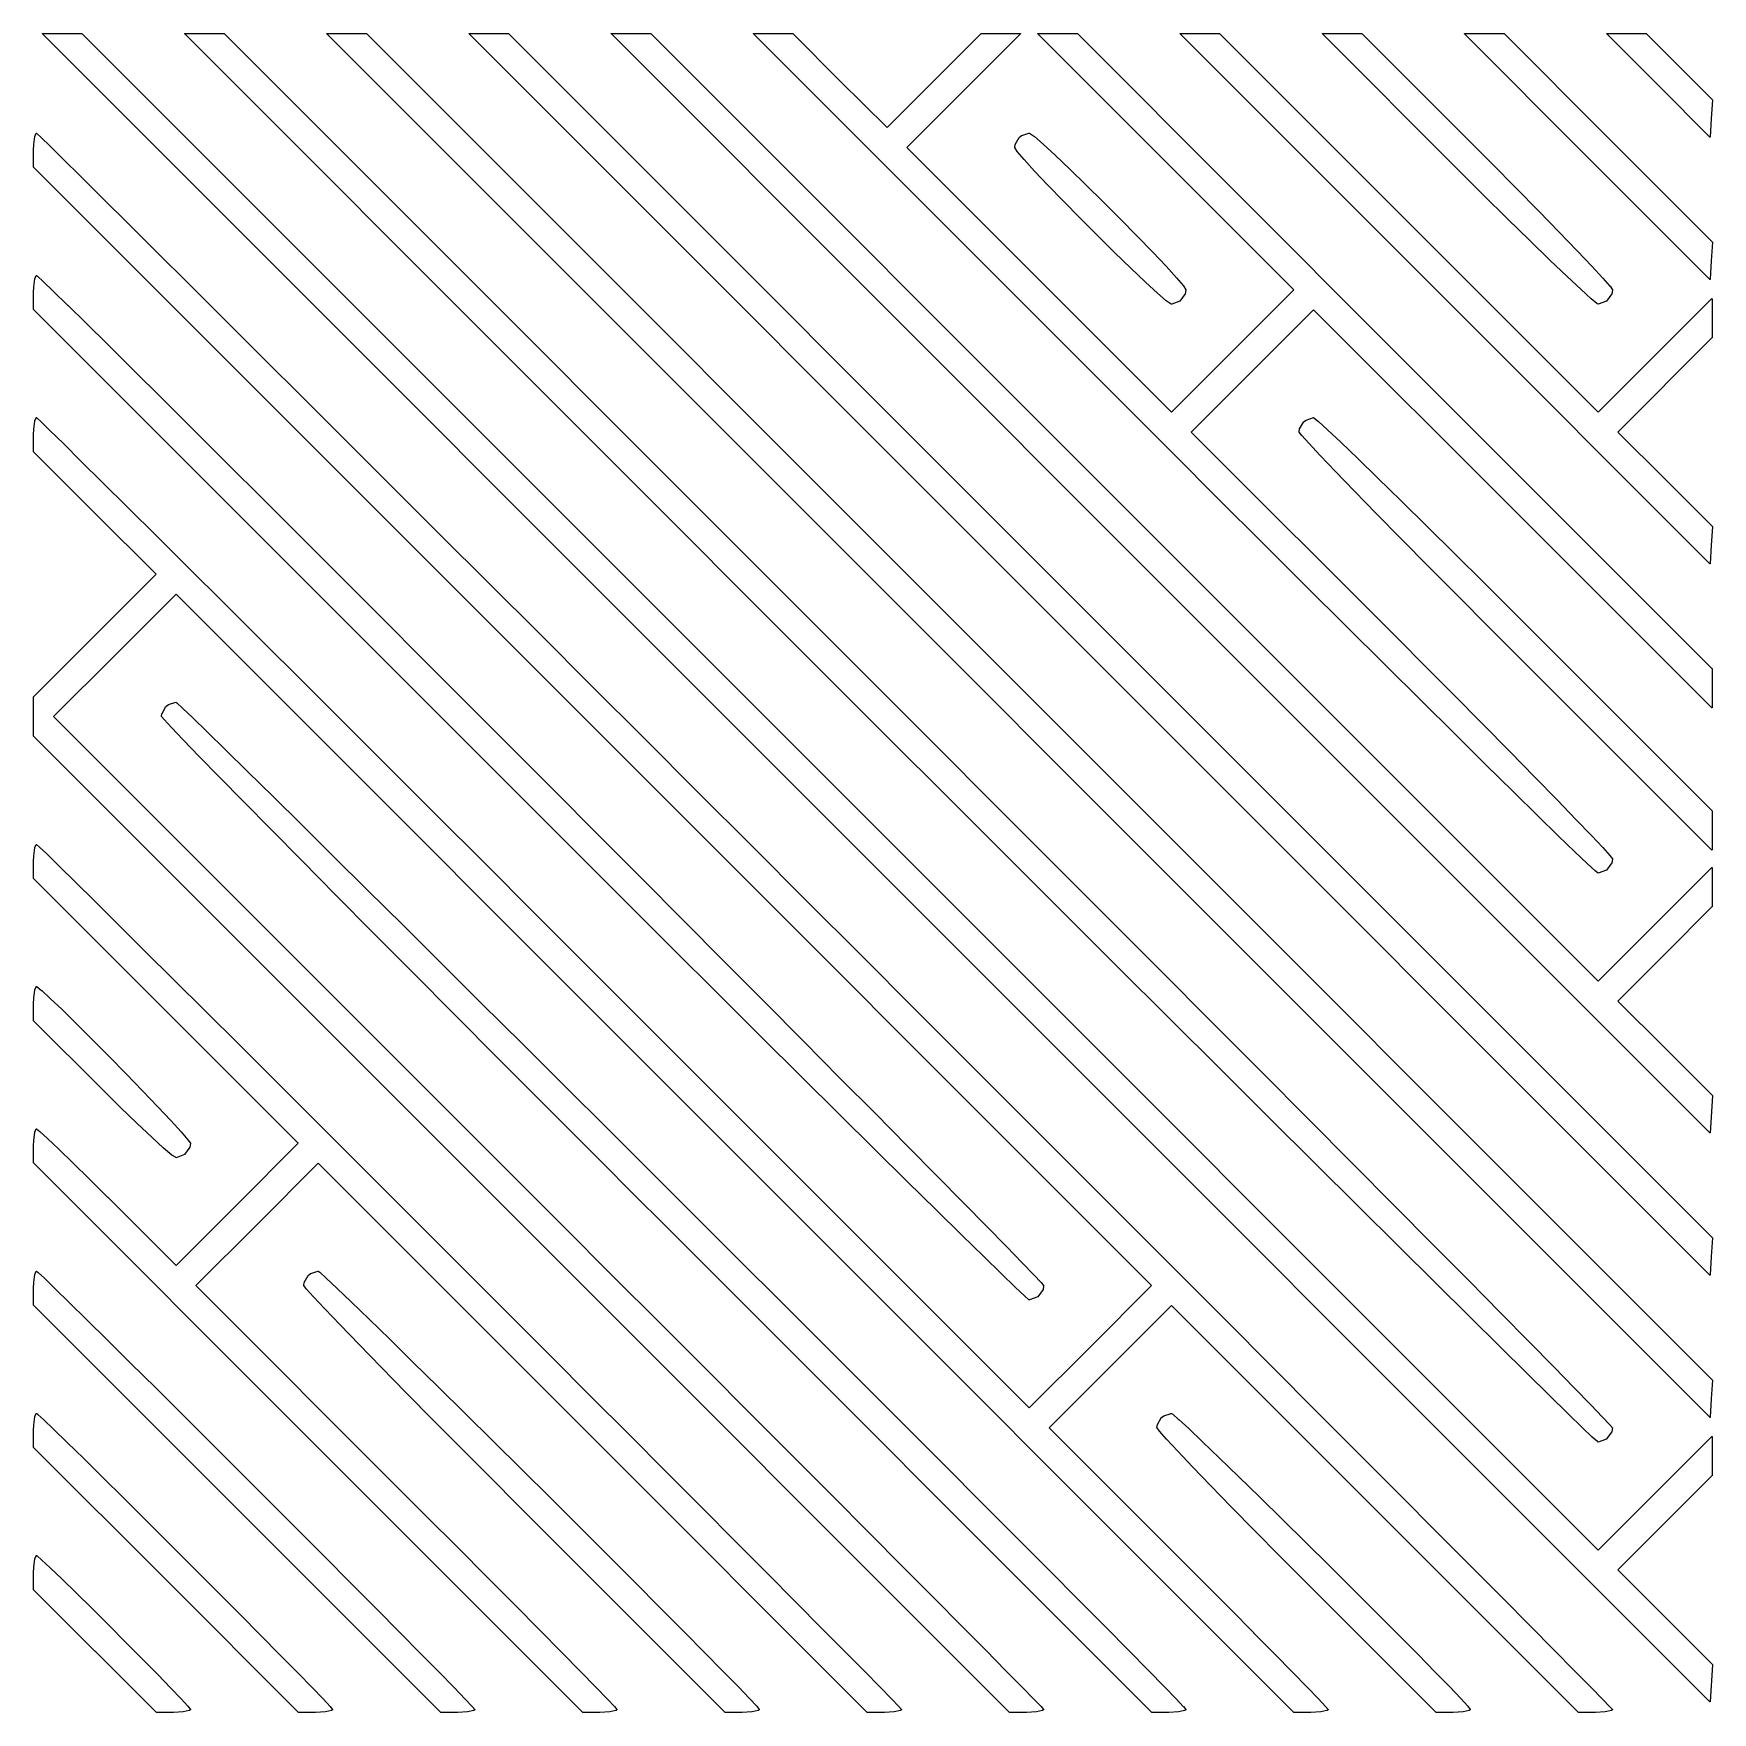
# Model space of a CAD drawing. Extents: x 153 to 193, y -117.9 to -78.
import ezdxf

# ---------------------------------------------------------------- set-up
doc = ezdxf.new("R2010")
doc.units = 0
doc.layers.add('BLACK', color=7, linetype='CONTINUOUS')

msp = doc.modelspace()

# ---------------------------------------------------------------- linework, layer by layer
at = {"layer": 'BLACK', "linetype": 'CONTINUOUS'}
for p, q in [((153.227, -77.9648), (153.228, -77.9645)), ((153.227, -77.9651), (153.227, -77.9648)), ((153.228, -77.9643), (153.229, -77.964)), ((153.228, -77.9645), (153.228, -77.9643)), ((153.228, -77.9645), (153.228, -77.9645)), ((153.228, -77.9645), (153.228, -77.9645)), ((153.229, -77.9639), (153.229, -77.9638)), ((153.229, -77.9638), (153.23, -77.9638)), ((153.229, -77.964), (153.229, -77.9639)), ((153.229, -77.964), (153.229, -77.964)), ((153.229, -77.964), (153.229, -77.964)), ((153.23, -77.9638), (153.23, -77.9637)), ((153.23, -77.9637), (153.23, -77.9637)), ((153.23, -77.9637), (154.162, -77.9637)), ((153.23, -77.9638), (153.23, -77.9638)), ((154.162, -77.9637), (154.163, -77.9638)), ((154.162, -77.9637), (154.162, -77.9637)), ((154.163, -77.9638), (154.163, -77.9638)), ((154.163, -77.9638), (154.163, -77.9638)), ((154.163, -77.9638), (154.163, -77.9639)), ((154.163, -77.9639), (154.163, -77.9641)), ((154.163, -77.9641), (154.163, -77.9641)), ((154.163, -77.9641), (154.163, -77.9641)), ((154.163, -77.9641), (154.164, -77.9643)), ((154.164, -77.9643), (154.164, -77.9645)), ((154.164, -77.9645), (154.164, -77.9645)), ((154.164, -77.9645), (154.164, -77.9645)), ((154.164, -77.9645), (154.165, -77.9648)), ((154.165, -77.9648), (154.165, -77.9651)), ((156.614, -77.9645), (156.615, -77.9643)), ((156.614, -77.9648), (156.614, -77.9645)), ((156.614, -77.9645), (156.614, -77.9645)), ((156.614, -77.9645), (156.614, -77.9645)), ((156.614, -77.9651), (156.614, -77.9648)), ((156.615, -77.964), (156.616, -77.9639)), ((156.615, -77.9643), (156.615, -77.964)), ((156.615, -77.964), (156.615, -77.964)), ((156.615, -77.964), (156.615, -77.964)), ((156.616, -77.9638), (156.617, -77.9637)), ((156.616, -77.9639), (156.616, -77.9638)), ((156.616, -77.9638), (156.616, -77.9638)), ((156.616, -77.9638), (156.616, -77.9638)), ((156.617, -77.9637), (156.617, -77.9637)), ((156.617, -77.9637), (157.548, -77.9637)), ((157.548, -77.9637), (157.549, -77.9637)), ((157.549, -77.9637), (157.549, -77.9638)), ((157.549, -77.9638), (157.549, -77.9638)), ((157.549, -77.9638), (157.549, -77.9638)), ((157.549, -77.9638), (157.55, -77.9639)), ((157.55, -77.9639), (157.55, -77.9641)), ((157.55, -77.9641), (157.55, -77.9641)), ((157.55, -77.9641), (157.55, -77.9641)), ((157.55, -77.9641), (157.551, -77.9643)), ((157.551, -77.9643), (157.551, -77.9645)), ((157.551, -77.9645), (157.551, -77.9645)), ((157.551, -77.9645), (157.551, -77.9645)), ((157.551, -77.9645), (157.551, -77.9648)), ((157.551, -77.9648), (157.552, -77.9651)), ((160, -77.9651), (160.001, -77.9648)), ((160.001, -77.9643), (160.002, -77.964)), ((160.001, -77.9645), (160.001, -77.9643)), ((160.001, -77.9648), (160.001, -77.9645)), ((160.001, -77.9645), (160.001, -77.9645)), ((160.001, -77.9645), (160.001, -77.9645)), ((160.002, -77.9639), (160.003, -77.9638)), ((160.002, -77.964), (160.002, -77.9639)), ((160.002, -77.964), (160.002, -77.964)), ((160.002, -77.964), (160.002, -77.964)), ((160.003, -77.9638), (160.003, -77.9637)), ((160.003, -77.9637), (160.004, -77.9637)), ((160.003, -77.9638), (160.003, -77.9638)), ((160.003, -77.9638), (160.003, -77.9638)), ((160.004, -77.9637), (160.935, -77.9637)), ((160.935, -77.9637), (160.936, -77.9637)), ((160.936, -77.9637), (160.936, -77.9638)), ((160.936, -77.9638), (160.936, -77.9638)), ((160.936, -77.9638), (160.936, -77.9638)), ((160.936, -77.9638), (160.937, -77.9639)), ((160.937, -77.9639), (160.937, -77.9641)), ((160.937, -77.9641), (160.937, -77.9641)), ((160.937, -77.9641), (160.937, -77.9641)), ((160.937, -77.9641), (160.938, -77.9643)), ((160.938, -77.9643), (160.938, -77.9645)), ((160.938, -77.9645), (160.938, -77.9645)), ((160.938, -77.9645), (160.938, -77.9645)), ((160.938, -77.9645), (160.938, -77.9648)), ((160.938, -77.9648), (160.939, -77.9651)), ((163.387, -77.9648), (163.388, -77.9645)), ((163.387, -77.9651), (163.387, -77.9648)), ((163.388, -77.9643), (163.389, -77.964)), ((163.388, -77.9645), (163.388, -77.9643)), ((163.388, -77.9645), (163.388, -77.9645)), ((163.388, -77.9645), (163.388, -77.9645)), ((163.389, -77.9639), (163.39, -77.9638)), ((163.389, -77.964), (163.389, -77.9639)), ((163.389, -77.964), (163.389, -77.964)), ((163.389, -77.964), (163.389, -77.964)), ((163.39, -77.9638), (163.39, -77.9637)), ((163.39, -77.9637), (163.391, -77.9637)), ((163.39, -77.9638), (163.39, -77.9638)), ((163.39, -77.9638), (163.39, -77.9638)), ((163.391, -77.9637), (164.322, -77.9637)), ((164.322, -77.9637), (164.323, -77.9638)), ((164.322, -77.9637), (164.322, -77.9637)), ((164.323, -77.9638), (164.323, -77.9638)), ((164.323, -77.9638), (164.323, -77.9638)), ((164.323, -77.9638), (164.323, -77.9639)), ((164.323, -77.9639), (164.324, -77.9641)), ((164.324, -77.9641), (164.324, -77.9641)), ((164.324, -77.9641), (164.324, -77.9641)), ((164.324, -77.9641), (164.324, -77.9643)), ((164.324, -77.9643), (164.325, -77.9645)), ((164.325, -77.9645), (164.325, -77.9645)), ((164.325, -77.9645), (164.325, -77.9645)), ((164.325, -77.9645), (164.325, -77.9648)), ((164.325, -77.9648), (164.325, -77.9651)), ((166.774, -77.9645), (166.775, -77.9643)), ((166.774, -77.9648), (166.774, -77.9645)), ((166.774, -77.9645), (166.774, -77.9645)), ((166.774, -77.9645), (166.774, -77.9645)), ((166.774, -77.9651), (166.774, -77.9648)), ((166.775, -77.964), (166.776, -77.9639)), ((166.775, -77.9643), (166.775, -77.964)), ((166.775, -77.964), (166.775, -77.964)), ((166.775, -77.964), (166.775, -77.964)), ((166.776, -77.9638), (166.777, -77.9637)), ((166.776, -77.9639), (166.776, -77.9638)), ((166.776, -77.9638), (166.776, -77.9638)), ((166.776, -77.9638), (166.776, -77.9638)), ((166.777, -77.9637), (166.777, -77.9637)), ((166.777, -77.9637), (167.708, -77.9637)), ((167.708, -77.9637), (167.709, -77.9637)), ((167.709, -77.9637), (167.709, -77.9638)), ((167.709, -77.9638), (167.709, -77.9638)), ((167.709, -77.9638), (167.709, -77.9638)), ((167.709, -77.9638), (167.71, -77.9639)), ((167.71, -77.9639), (167.71, -77.9641)), ((167.71, -77.9641), (167.71, -77.9641)), ((167.71, -77.9641), (167.71, -77.9641)), ((167.71, -77.9641), (167.71, -77.9643)), ((167.71, -77.9643), (167.711, -77.9645)), ((167.711, -77.9645), (167.711, -77.9645)), ((167.711, -77.9645), (167.711, -77.9645)), ((167.711, -77.9645), (167.711, -77.9648)), ((167.711, -77.9648), (167.712, -77.9651)), ((170.16, -77.9651), (170.161, -77.9648)), ((170.161, -77.9645), (170.162, -77.9643)), ((170.161, -77.9648), (170.161, -77.9645)), ((170.161, -77.9645), (170.161, -77.9645)), ((170.161, -77.9645), (170.161, -77.9645)), ((170.162, -77.9639), (170.163, -77.9638)), ((170.162, -77.964), (170.162, -77.9639)), ((170.162, -77.9643), (170.162, -77.964)), ((170.162, -77.964), (170.162, -77.964)), ((170.162, -77.964), (170.162, -77.964)), ((170.163, -77.9638), (170.163, -77.9637)), ((170.163, -77.9637), (170.164, -77.9637)), ((170.163, -77.9638), (170.163, -77.9638)), ((170.163, -77.9638), (170.163, -77.9638)), ((170.164, -77.9637), (171.093, -77.9637)), ((171.093, -77.9637), (171.093, -77.9637)), ((171.093, -77.9637), (171.094, -77.9638)), ((171.094, -77.9638), (171.094, -77.9638)), ((171.094, -77.9638), (171.094, -77.9638)), ((171.094, -77.9638), (171.094, -77.9639)), ((171.094, -77.9639), (171.095, -77.964)), ((171.095, -77.964), (171.095, -77.9641)), ((171.095, -77.9641), (171.095, -77.9641)), ((171.095, -77.9641), (171.095, -77.9643)), ((171.095, -77.9643), (171.096, -77.9645)), ((171.096, -77.9645), (171.096, -77.9645)), ((171.096, -77.9645), (171.096, -77.9645)), ((171.096, -77.9645), (171.096, -77.9648)), ((171.096, -77.9648), (171.096, -77.9651)), ((175.581, -77.9648), (175.582, -77.9645)), ((175.581, -77.9651), (175.581, -77.9648)), ((175.582, -77.9642), (175.583, -77.964)), ((175.582, -77.9645), (175.582, -77.9642)), ((175.582, -77.9645), (175.582, -77.9645)), ((175.582, -77.9645), (175.582, -77.9645)), ((175.583, -77.9639), (175.584, -77.9638)), ((175.583, -77.964), (175.583, -77.9639)), ((175.583, -77.964), (175.583, -77.964)), ((175.583, -77.964), (175.583, -77.964)), ((175.584, -77.9638), (175.584, -77.9637)), ((175.584, -77.9637), (175.585, -77.9637)), ((175.584, -77.9638), (175.584, -77.9638)), ((175.584, -77.9638), (175.584, -77.9638)), ((175.585, -77.9637), (176.512, -77.9637)), ((176.512, -77.9637), (176.512, -77.9637)), ((176.512, -77.9637), (176.513, -77.9638)), ((176.513, -77.9638), (176.513, -77.9638)), ((176.513, -77.9638), (176.513, -77.9638)), ((176.513, -77.9638), (176.513, -77.9639)), ((176.513, -77.9639), (176.514, -77.9641)), ((176.514, -77.9641), (176.514, -77.9641)), ((176.514, -77.9641), (176.514, -77.9641)), ((176.514, -77.9641), (176.514, -77.9644)), ((176.514, -77.9644), (176.514, -77.9645)), ((176.514, -77.9645), (176.514, -77.9645)), ((176.514, -77.9645), (176.515, -77.9645)), ((176.515, -77.9645), (176.515, -77.9648)), ((176.515, -77.9648), (176.515, -77.9652)), ((176.934, -77.9651), (176.935, -77.9648)), ((176.935, -77.9643), (176.936, -77.964)), ((176.935, -77.9645), (176.935, -77.9643)), ((176.935, -77.9648), (176.935, -77.9645)), ((176.935, -77.9645), (176.935, -77.9645)), ((176.935, -77.9645), (176.935, -77.9645)), ((176.936, -77.9639), (176.937, -77.9638)), ((176.936, -77.964), (176.936, -77.9639)), ((176.936, -77.964), (176.936, -77.964)), ((176.936, -77.964), (176.936, -77.964)), ((176.937, -77.9638), (176.937, -77.9637)), ((176.937, -77.9637), (176.938, -77.9637)), ((176.937, -77.9638), (176.937, -77.9638)), ((176.937, -77.9638), (176.937, -77.9638)), ((176.938, -77.9637), (177.868, -77.9637)), ((177.868, -77.9637), (177.869, -77.9637)), ((177.869, -77.9637), (177.869, -77.9638)), ((177.869, -77.9638), (177.869, -77.9638)), ((177.869, -77.9638), (177.869, -77.9638)), ((177.869, -77.9638), (177.869, -77.9639)), ((177.869, -77.9639), (177.87, -77.9641)), ((177.87, -77.9641), (177.87, -77.9641)), ((177.87, -77.9641), (177.87, -77.9641)), ((177.87, -77.9641), (177.87, -77.9643)), ((177.87, -77.9643), (177.871, -77.9645)), ((177.871, -77.9645), (177.871, -77.9645)), ((177.871, -77.9645), (177.871, -77.9645)), ((177.871, -77.9645), (177.871, -77.9648)), ((177.871, -77.9648), (177.872, -77.9651)), ((180.321, -77.9645), (180.322, -77.9643)), ((180.321, -77.9648), (180.321, -77.9645)), ((180.321, -77.9645), (180.321, -77.9645)), ((180.321, -77.9645), (180.321, -77.9645)), ((180.321, -77.9651), (180.321, -77.9648)), ((180.322, -77.964), (180.323, -77.9639)), ((180.322, -77.9643), (180.322, -77.964)), ((180.322, -77.964), (180.322, -77.964)), ((180.322, -77.964), (180.322, -77.964)), ((180.323, -77.9638), (180.324, -77.9637)), ((180.323, -77.9639), (180.323, -77.9638)), ((180.323, -77.9638), (180.323, -77.9638)), ((180.323, -77.9638), (180.323, -77.9638)), ((180.324, -77.9637), (180.324, -77.9637)), ((180.324, -77.9637), (181.254, -77.9637)), ((181.254, -77.9637), (181.255, -77.9637)), ((181.255, -77.9637), (181.255, -77.9638)), ((181.255, -77.9638), (181.255, -77.9638)), ((181.255, -77.9638), (181.255, -77.9638)), ((181.255, -77.9638), (181.256, -77.9639)), ((181.256, -77.9639), (181.256, -77.9641)), ((181.256, -77.9641), (181.256, -77.9641)), ((181.256, -77.9641), (181.256, -77.9641)), ((181.256, -77.9641), (181.257, -77.9643)), ((181.257, -77.9643), (181.257, -77.9645)), ((181.257, -77.9645), (181.257, -77.9645)), ((181.257, -77.9645), (181.257, -77.9645)), ((181.257, -77.9645), (181.258, -77.9648)), ((181.258, -77.9648), (181.258, -77.9651)), ((183.708, -77.9645), (183.709, -77.9643)), ((183.708, -77.9648), (183.708, -77.9645)), ((183.708, -77.9645), (183.708, -77.9645)), ((183.708, -77.9645), (183.708, -77.9645)), ((183.708, -77.9651), (183.708, -77.9648)), ((183.709, -77.964), (183.71, -77.9639)), ((183.709, -77.9643), (183.709, -77.964)), ((183.709, -77.964), (183.709, -77.964)), ((183.709, -77.964), (183.709, -77.964)), ((183.71, -77.9638), (183.711, -77.9637)), ((183.71, -77.9639), (183.71, -77.9638)), ((183.71, -77.9638), (183.71, -77.9638)), ((183.71, -77.9638), (183.71, -77.9638)), ((183.711, -77.9637), (183.711, -77.9637)), ((183.711, -77.9637), (184.641, -77.9637)), ((184.641, -77.9637), (184.641, -77.9637)), ((184.641, -77.9637), (184.642, -77.9638)), ((184.642, -77.9638), (184.642, -77.9638)), ((184.642, -77.9638), (184.642, -77.9638)), ((184.642, -77.9638), (184.642, -77.9639)), ((184.642, -77.9639), (184.643, -77.9641)), ((184.643, -77.9641), (184.643, -77.9641)), ((184.643, -77.9641), (184.643, -77.9641)), ((184.643, -77.9641), (184.643, -77.9643)), ((184.643, -77.9643), (184.644, -77.9645)), ((184.644, -77.9645), (184.644, -77.9645)), ((184.644, -77.9645), (184.644, -77.9645)), ((184.644, -77.9645), (184.644, -77.9648)), ((184.644, -77.9648), (184.644, -77.9651)), ((187.094, -77.9651), (187.095, -77.9648)), ((187.095, -77.9645), (187.096, -77.9643)), ((187.095, -77.9648), (187.095, -77.9645)), ((187.095, -77.9645), (187.095, -77.9645)), ((187.095, -77.9645), (187.095, -77.9645)), ((187.096, -77.9639), (187.097, -77.9638)), ((187.096, -77.964), (187.096, -77.9639)), ((187.096, -77.9643), (187.096, -77.964)), ((187.096, -77.964), (187.096, -77.964)), ((187.096, -77.964), (187.096, -77.964)), ((187.097, -77.9638), (187.097, -77.9637)), ((187.097, -77.9637), (187.098, -77.9637)), ((187.097, -77.9638), (187.097, -77.9638)), ((187.097, -77.9638), (187.097, -77.9638)), ((187.098, -77.9637), (188.029, -77.9637)), ((188.029, -77.9637), (188.03, -77.9637)), ((188.03, -77.9637), (188.03, -77.9638)), ((188.03, -77.9638), (188.03, -77.9638)), ((188.03, -77.9638), (188.03, -77.9638)), ((188.03, -77.9638), (188.031, -77.9639)), ((188.031, -77.9639), (188.031, -77.9641)), ((188.031, -77.9641), (188.031, -77.9641)), ((188.031, -77.9641), (188.031, -77.9641)), ((188.031, -77.9641), (188.032, -77.9643)), ((188.032, -77.9643), (188.032, -77.9645)), ((188.032, -77.9645), (188.032, -77.9645)), ((188.032, -77.9645), (188.032, -77.9645)), ((188.032, -77.9645), (188.033, -77.9648)), ((188.033, -77.9648), (188.033, -77.9651)), ((190.482, -77.9651), (190.483, -77.9648)), ((190.483, -77.9643), (190.484, -77.964)), ((190.483, -77.9645), (190.483, -77.9643)), ((190.483, -77.9648), (190.483, -77.9645)), ((190.483, -77.9645), (190.483, -77.9645)), ((190.483, -77.9645), (190.483, -77.9645)), ((190.484, -77.9639), (190.485, -77.9638)), ((190.484, -77.964), (190.484, -77.9639)), ((190.484, -77.964), (190.484, -77.964)), ((190.484, -77.964), (190.484, -77.964)), ((190.485, -77.9638), (190.485, -77.9637)), ((190.485, -77.9637), (190.486, -77.9637)), ((190.485, -77.9638), (190.485, -77.9638)), ((190.485, -77.9638), (190.485, -77.9638)), ((190.486, -77.9637), (191.418, -77.9637)), ((191.418, -77.9637), (191.419, -77.9637)), ((191.419, -77.9637), (191.419, -77.9638)), ((191.419, -77.9638), (191.419, -77.9638)), ((191.419, -77.9638), (191.419, -77.9638)), ((191.419, -77.9638), (191.42, -77.9639)), ((191.42, -77.9639), (191.42, -77.9641)), ((191.42, -77.9641), (191.42, -77.9641)), ((191.42, -77.9641), (191.42, -77.9641)), ((191.42, -77.9641), (191.421, -77.9643)), ((191.421, -77.9643), (191.421, -77.9645)), ((191.421, -77.9645), (191.421, -77.9645)), ((191.421, -77.9645), (191.421, -77.9645)), ((191.421, -77.9645), (191.422, -77.9648)), ((191.422, -77.9648), (191.422, -77.9651)), ((153.225, -77.9686), (153.226, -77.9682)), ((153.226, -77.9691), (153.225, -77.9686)), ((153.225, -77.9686), (153.225, -77.9686)), ((153.225, -77.9686), (153.225, -77.9686)), ((153.226, -77.9659), (153.227, -77.9655)), ((153.226, -77.9663), (153.226, -77.9659)), ((153.226, -77.9659), (153.226, -77.9659)), ((153.226, -77.9659), (153.226, -77.9659)), ((153.226, -77.9667), (153.226, -77.9663)), ((153.226, -77.967), (153.226, -77.9667)), ((153.226, -77.9667), (153.226, -77.9667)), ((153.226, -77.9667), (153.226, -77.9667)), ((153.226, -77.9676), (153.226, -77.967)), ((153.226, -77.9677), (153.226, -77.9676)), ((153.226, -77.9682), (153.226, -77.9677)), ((153.226, -77.9677), (153.226, -77.9677)), ((153.226, -77.9696), (153.226, -77.9691)), ((153.226, -77.9699), (153.226, -77.9696)), ((153.226, -77.9696), (153.226, -77.9696)), ((153.226, -77.9696), (153.226, -77.9696)), ((153.226, -77.9705), (153.226, -77.9699)), ((153.226, -77.9709), (153.226, -77.9705)), ((153.226, -77.9705), (153.226, -77.9705)), ((153.226, -77.9705), (153.226, -77.9705)), ((153.226, -77.9714), (153.226, -77.9709)), ((153.227, -77.9717), (153.226, -77.9714)), ((153.226, -77.9714), (153.226, -77.9714)), ((153.226, -77.9714), (153.226, -77.9714)), ((153.227, -77.9655), (153.227, -77.9651)), ((153.227, -77.9651), (153.227, -77.9651)), ((153.227, -77.9651), (153.227, -77.9651)), ((153.227, -77.9722), (153.227, -77.9717)), ((173.081, -97.8273), (153.227, -77.9722)), ((153.227, -77.9722), (153.227, -77.9722)), ((154.165, -77.9651), (172.22, -96.0198)), ((156.612, -77.967), (156.613, -77.9667)), ((156.612, -77.9676), (156.612, -77.967)), ((156.612, -77.9677), (156.612, -77.9676)), ((156.612, -77.9682), (156.612, -77.9677)), ((156.612, -77.9677), (156.612, -77.9677)), ((156.612, -77.9686), (156.612, -77.9682)), ((156.612, -77.9691), (156.612, -77.9686)), ((156.612, -77.9686), (156.612, -77.9686)), ((156.612, -77.9686), (156.612, -77.9686)), ((156.612, -77.9696), (156.612, -77.9691)), ((156.612, -77.9699), (156.612, -77.9696)), ((156.612, -77.9696), (156.612, -77.9696)), ((156.612, -77.9696), (156.612, -77.9696)), ((156.613, -77.9705), (156.612, -77.9699)), ((156.613, -77.9655), (156.614, -77.9651)), ((156.613, -77.9659), (156.613, -77.9655)), ((156.613, -77.9663), (156.613, -77.9659)), ((156.613, -77.9659), (156.613, -77.9659)), ((156.613, -77.9659), (156.613, -77.9659)), ((156.613, -77.9667), (156.613, -77.9663)), ((156.613, -77.9667), (156.613, -77.9667)), ((156.613, -77.9667), (156.613, -77.9667)), ((156.613, -77.9709), (156.613, -77.9705)), ((156.613, -77.9705), (156.613, -77.9705)), ((156.613, -77.9705), (156.613, -77.9705)), ((156.613, -77.9714), (156.613, -77.9709)), ((156.613, -77.9717), (156.613, -77.9714)), ((156.613, -77.9714), (156.613, -77.9714)), ((156.613, -77.9714), (156.613, -77.9714)), ((156.614, -77.9722), (156.613, -77.9717)), ((156.614, -77.9651), (156.614, -77.9651)), ((156.614, -77.9651), (156.614, -77.9651)), ((173.377, -94.7362), (156.614, -77.9722)), ((156.614, -77.9722), (156.614, -77.9722)), ((157.552, -77.9651), (174.083, -94.4962)), ((159.999, -77.9663), (160, -77.9659)), ((159.999, -77.9667), (159.999, -77.9663)), ((159.999, -77.967), (159.999, -77.9667)), ((159.999, -77.9667), (159.999, -77.9667)), ((159.999, -77.9667), (159.999, -77.9667)), ((159.999, -77.9676), (159.999, -77.967)), ((159.999, -77.9677), (159.999, -77.9676)), ((159.999, -77.9682), (159.999, -77.9677)), ((159.999, -77.9677), (159.999, -77.9677)), ((159.999, -77.9686), (159.999, -77.9682)), ((159.999, -77.9691), (159.999, -77.9686)), ((159.999, -77.9686), (159.999, -77.9686)), ((159.999, -77.9686), (159.999, -77.9686)), ((159.999, -77.9696), (159.999, -77.9691)), ((159.999, -77.9699), (159.999, -77.9696)), ((159.999, -77.9696), (159.999, -77.9696)), ((159.999, -77.9696), (159.999, -77.9696)), ((159.999, -77.9705), (159.999, -77.9699)), ((159.999, -77.9709), (159.999, -77.9705)), ((159.999, -77.9705), (159.999, -77.9705)), ((159.999, -77.9705), (159.999, -77.9705)), ((160, -77.9714), (159.999, -77.9709)), ((160, -77.9655), (160, -77.9651)), ((160, -77.9651), (160, -77.9651)), ((160, -77.9651), (160, -77.9651)), ((160, -77.9659), (160, -77.9655)), ((160, -77.9659), (160, -77.9659)), ((160, -77.9659), (160, -77.9659)), ((160, -77.9717), (160, -77.9714)), ((160, -77.9714), (160, -77.9714)), ((160, -77.9714), (160, -77.9714)), ((160, -77.9722), (160, -77.9717)), ((192.935, -110.909), (160, -77.9722)), ((160, -77.9722), (160, -77.9722)), ((160.939, -77.9651), (192.995, -110.022)), ((163.386, -77.9659), (163.387, -77.9655)), ((163.386, -77.9664), (163.386, -77.9659)), ((163.386, -77.9659), (163.386, -77.9659)), ((163.386, -77.9659), (163.386, -77.9659)), ((163.386, -77.9667), (163.386, -77.9664)), ((163.386, -77.9671), (163.386, -77.9667)), ((163.386, -77.9667), (163.386, -77.9667)), ((163.386, -77.9667), (163.386, -77.9667)), ((163.386, -77.9676), (163.386, -77.9671)), ((163.386, -77.9677), (163.386, -77.9676)), ((163.386, -77.9682), (163.386, -77.9677)), ((163.386, -77.9677), (163.386, -77.9677)), ((163.386, -77.9686), (163.386, -77.9682)), ((163.386, -77.9691), (163.386, -77.9686)), ((163.386, -77.9686), (163.386, -77.9686)), ((163.386, -77.9686), (163.386, -77.9686)), ((163.386, -77.9696), (163.386, -77.9691)), ((163.386, -77.9699), (163.386, -77.9696)), ((163.386, -77.9696), (163.386, -77.9696)), ((163.386, -77.9696), (163.386, -77.9696)), ((163.386, -77.9705), (163.386, -77.9699)), ((163.386, -77.9709), (163.386, -77.9705)), ((163.386, -77.9705), (163.386, -77.9705)), ((163.386, -77.9705), (163.386, -77.9705)), ((163.386, -77.9714), (163.386, -77.9709)), ((163.387, -77.9717), (163.386, -77.9714)), ((163.386, -77.9714), (163.386, -77.9714)), ((163.386, -77.9714), (163.386, -77.9714)), ((163.387, -77.9655), (163.387, -77.9651)), ((163.387, -77.9651), (163.387, -77.9651)), ((163.387, -77.9651), (163.387, -77.9651)), ((163.387, -77.9722), (163.387, -77.9717)), ((178.161, -92.7473), (163.387, -77.9722)), ((163.387, -77.9722), (163.387, -77.9722)), ((164.325, -77.9651), (178.66, -92.3)), ((166.772, -77.9671), (166.773, -77.9667)), ((166.772, -77.9676), (166.772, -77.9671)), ((166.772, -77.9677), (166.772, -77.9676)), ((166.772, -77.9682), (166.772, -77.9677)), ((166.772, -77.9677), (166.772, -77.9677)), ((166.772, -77.9686), (166.772, -77.9682)), ((166.772, -77.9691), (166.772, -77.9686)), ((166.772, -77.9686), (166.772, -77.9686)), ((166.772, -77.9686), (166.772, -77.9686)), ((166.772, -77.9696), (166.772, -77.9691)), ((166.772, -77.9699), (166.772, -77.9696)), ((166.772, -77.9696), (166.772, -77.9696)), ((166.772, -77.9696), (166.772, -77.9696)), ((166.773, -77.9705), (166.772, -77.9699)), ((166.773, -77.9655), (166.774, -77.9651)), ((166.773, -77.9659), (166.773, -77.9655)), ((166.773, -77.9664), (166.773, -77.9659)), ((166.773, -77.9659), (166.773, -77.9659)), ((166.773, -77.9659), (166.773, -77.9659)), ((166.773, -77.9667), (166.773, -77.9664)), ((166.773, -77.9667), (166.773, -77.9667)), ((166.773, -77.9667), (166.773, -77.9667)), ((166.773, -77.9709), (166.773, -77.9705)), ((166.773, -77.9705), (166.773, -77.9705)), ((166.773, -77.9705), (166.773, -77.9705)), ((166.773, -77.9714), (166.773, -77.9709)), ((166.773, -77.9717), (166.773, -77.9714)), ((166.773, -77.9714), (166.773, -77.9714)), ((166.773, -77.9714), (166.773, -77.9714)), ((166.774, -77.9722), (166.773, -77.9717)), ((166.774, -77.9651), (166.774, -77.9651)), ((166.774, -77.9651), (166.774, -77.9651)), ((179.855, -91.0541), (166.774, -77.9722)), ((166.774, -77.9722), (166.774, -77.9722)), ((167.712, -77.9651), (178.993, -89.2464)), ((170.159, -77.9667), (170.16, -77.9663)), ((170.159, -77.967), (170.159, -77.9667)), ((170.159, -77.9667), (170.159, -77.9667)), ((170.159, -77.9667), (170.159, -77.9667)), ((170.159, -77.9676), (170.159, -77.967)), ((170.159, -77.9677), (170.159, -77.9676)), ((170.159, -77.9682), (170.159, -77.9677)), ((170.159, -77.9677), (170.159, -77.9677)), ((170.159, -77.9686), (170.159, -77.9682)), ((170.159, -77.9691), (170.159, -77.9686)), ((170.159, -77.9686), (170.159, -77.9686)), ((170.159, -77.9686), (170.159, -77.9686)), ((170.159, -77.9696), (170.159, -77.9691)), ((170.159, -77.9699), (170.159, -77.9696)), ((170.159, -77.9696), (170.159, -77.9696)), ((170.159, -77.9696), (170.159, -77.9696)), ((170.159, -77.9705), (170.159, -77.9699)), ((170.159, -77.9709), (170.159, -77.9705)), ((170.159, -77.9705), (170.159, -77.9705)), ((170.159, -77.9705), (170.159, -77.9705)), ((170.16, -77.9714), (170.159, -77.9709)), ((170.16, -77.9655), (170.16, -77.9651)), ((170.16, -77.9651), (170.16, -77.9651)), ((170.16, -77.9651), (170.16, -77.9651)), ((170.16, -77.9659), (170.16, -77.9655)), ((170.16, -77.9663), (170.16, -77.9659)), ((170.16, -77.9659), (170.16, -77.9659)), ((170.16, -77.9659), (170.16, -77.9659)), ((170.16, -77.9717), (170.16, -77.9714)), ((170.16, -77.9714), (170.16, -77.9714)), ((170.16, -77.9714), (170.16, -77.9714)), ((170.16, -77.9722), (170.16, -77.9717)), ((180.151, -87.9628), (170.16, -77.9722)), ((170.16, -77.9722), (170.16, -77.9722)), ((171.096, -77.9651), (172.219, -79.0858)), ((173.339, -80.2029), (175.581, -77.9651)), ((176.515, -77.9722), (173.813, -80.6788)), ((175.581, -77.9651), (175.581, -77.9651)), ((176.515, -77.9652), (176.515, -77.9652)), ((176.515, -77.9652), (176.515, -77.9652)), ((176.515, -77.9652), (176.515, -77.9654)), ((176.515, -77.9654), (176.516, -77.9659)), ((176.516, -77.9718), (176.515, -77.9722)), ((176.516, -77.9659), (176.516, -77.9659)), ((176.516, -77.9659), (176.516, -77.9659)), ((176.516, -77.9659), (176.516, -77.9664)), ((176.516, -77.9664), (176.516, -77.9668)), ((176.516, -77.9668), (176.516, -77.9668)), ((176.516, -77.9668), (176.516, -77.9668)), ((176.516, -77.9668), (176.516, -77.9673)), ((176.516, -77.9673), (176.517, -77.9677)), ((176.517, -77.9697), (176.516, -77.9699)), ((176.516, -77.9699), (176.516, -77.9706)), ((176.516, -77.9706), (176.516, -77.9706)), ((176.516, -77.9706), (176.516, -77.9706)), ((176.516, -77.9706), (176.516, -77.9709)), ((176.516, -77.9709), (176.516, -77.9714)), ((176.516, -77.9714), (176.516, -77.9715)), ((176.516, -77.9715), (176.516, -77.9715)), ((176.516, -77.9715), (176.516, -77.9718)), ((176.517, -77.9677), (176.517, -77.9677)), ((176.517, -77.9677), (176.517, -77.9677)), ((176.517, -77.9677), (176.517, -77.9682)), ((176.517, -77.9682), (176.517, -77.9687)), ((176.517, -77.9687), (176.517, -77.9687)), ((176.517, -77.9687), (176.517, -77.9687)), ((176.517, -77.9687), (176.517, -77.9691)), ((176.517, -77.9691), (176.517, -77.9697)), ((176.517, -77.9697), (176.517, -77.9697)), ((176.517, -77.9697), (176.517, -77.9697)), ((176.933, -77.9663), (176.934, -77.9659)), ((176.933, -77.9667), (176.933, -77.9663)), ((176.933, -77.9672), (176.933, -77.9667)), ((176.933, -77.9667), (176.933, -77.9667)), ((176.933, -77.9667), (176.933, -77.9667)), ((176.933, -77.9676), (176.933, -77.9672)), ((176.933, -77.9677), (176.933, -77.9676)), ((176.933, -77.9683), (176.933, -77.9677)), ((176.933, -77.9677), (176.933, -77.9677)), ((176.933, -77.9686), (176.933, -77.9683)), ((176.933, -77.9691), (176.933, -77.9686)), ((176.933, -77.9686), (176.933, -77.9686)), ((176.933, -77.9686), (176.933, -77.9686)), ((176.933, -77.9696), (176.933, -77.9691)), ((176.933, -77.97), (176.933, -77.9696)), ((176.933, -77.9696), (176.933, -77.9696)), ((176.933, -77.9696), (176.933, -77.9696)), ((176.933, -77.9705), (176.933, -77.97)), ((176.933, -77.971), (176.933, -77.9705)), ((176.933, -77.9705), (176.933, -77.9705)), ((176.933, -77.9705), (176.933, -77.9705)), ((176.934, -77.9714), (176.933, -77.971)), ((176.934, -77.9655), (176.934, -77.9651)), ((176.934, -77.9651), (176.934, -77.9651)), ((176.934, -77.9651), (176.934, -77.9651)), ((176.934, -77.9659), (176.934, -77.9655)), ((176.934, -77.9659), (176.934, -77.9659)), ((176.934, -77.9659), (176.934, -77.9659)), ((176.934, -77.9717), (176.934, -77.9714)), ((176.934, -77.9714), (176.934, -77.9714)), ((176.934, -77.9714), (176.934, -77.9714)), ((176.934, -77.9722), (176.934, -77.9717)), ((183.025, -84.0648), (176.934, -77.9722)), ((176.934, -77.9722), (176.934, -77.9722)), ((177.872, -77.9651), (185.428, -85.5215)), ((180.319, -77.9667), (180.32, -77.9664)), ((180.319, -77.9672), (180.319, -77.9667)), ((180.319, -77.9667), (180.319, -77.9667)), ((180.319, -77.9667), (180.319, -77.9667)), ((180.319, -77.9676), (180.319, -77.9672)), ((180.319, -77.9677), (180.319, -77.9676)), ((180.319, -77.9683), (180.319, -77.9677)), ((180.319, -77.9677), (180.319, -77.9677)), ((180.319, -77.9686), (180.319, -77.9683)), ((180.319, -77.9691), (180.319, -77.9686)), ((180.319, -77.9686), (180.319, -77.9686)), ((180.319, -77.9686), (180.319, -77.9686)), ((180.319, -77.9696), (180.319, -77.9691)), ((180.319, -77.97), (180.319, -77.9696)), ((180.319, -77.9696), (180.319, -77.9696)), ((180.319, -77.9696), (180.319, -77.9696)), ((180.319, -77.9705), (180.319, -77.97)), ((180.32, -77.9709), (180.319, -77.9705)), ((180.319, -77.9705), (180.319, -77.9705)), ((180.319, -77.9705), (180.319, -77.9705)), ((180.32, -77.9655), (180.321, -77.9651)), ((180.32, -77.9659), (180.32, -77.9655)), ((180.32, -77.9664), (180.32, -77.9659)), ((180.32, -77.9659), (180.32, -77.9659)), ((180.32, -77.9659), (180.32, -77.9659)), ((180.32, -77.9714), (180.32, -77.9709)), ((180.32, -77.9717), (180.32, -77.9714)), ((180.32, -77.9714), (180.32, -77.9714)), ((180.32, -77.9714), (180.32, -77.9714)), ((180.321, -77.9722), (180.32, -77.9717)), ((180.321, -77.9651), (180.321, -77.9651)), ((180.321, -77.9651), (180.321, -77.9651)), ((186.628, -84.2808), (180.321, -77.9722)), ((180.321, -77.9722), (180.321, -77.9722)), ((181.258, -77.9651), (190.271, -86.9773)), ((183.706, -77.9672), (183.707, -77.9667)), ((183.706, -77.9676), (183.706, -77.9672)), ((183.706, -77.9677), (183.706, -77.9676)), ((183.706, -77.9683), (183.706, -77.9677)), ((183.706, -77.9677), (183.706, -77.9677)), ((183.706, -77.9686), (183.706, -77.9683)), ((183.706, -77.9691), (183.706, -77.9686)), ((183.706, -77.9686), (183.706, -77.9686)), ((183.706, -77.9686), (183.706, -77.9686)), ((183.706, -77.9696), (183.706, -77.9691)), ((183.706, -77.97), (183.706, -77.9696)), ((183.706, -77.9696), (183.706, -77.9696)), ((183.706, -77.9696), (183.706, -77.9696)), ((183.707, -77.9705), (183.706, -77.97)), ((183.707, -77.9655), (183.708, -77.9651)), ((183.707, -77.9659), (183.707, -77.9655)), ((183.707, -77.9663), (183.707, -77.9659)), ((183.707, -77.9659), (183.707, -77.9659)), ((183.707, -77.9659), (183.707, -77.9659)), ((183.707, -77.9667), (183.707, -77.9663)), ((183.707, -77.9667), (183.707, -77.9667)), ((183.707, -77.9667), (183.707, -77.9667)), ((183.707, -77.9709), (183.707, -77.9705)), ((183.707, -77.9705), (183.707, -77.9705)), ((183.707, -77.9705), (183.707, -77.9705)), ((183.707, -77.9714), (183.707, -77.9709)), ((183.707, -77.9717), (183.707, -77.9714)), ((183.707, -77.9714), (183.707, -77.9714)), ((183.707, -77.9714), (183.707, -77.9714)), ((183.708, -77.9722), (183.707, -77.9717)), ((183.708, -77.9651), (183.708, -77.9651)), ((183.708, -77.9651), (183.708, -77.9651)), ((186.924, -81.1895), (183.708, -77.9722)), ((183.708, -77.9722), (183.708, -77.9722)), ((184.644, -77.9651), (187.629, -80.9492)), ((187.093, -77.9667), (187.094, -77.9663)), ((187.093, -77.9672), (187.093, -77.9667)), ((187.093, -77.9667), (187.093, -77.9667)), ((187.093, -77.9667), (187.093, -77.9667)), ((187.093, -77.9676), (187.093, -77.9672)), ((187.093, -77.9677), (187.093, -77.9676)), ((187.093, -77.9683), (187.093, -77.9677)), ((187.093, -77.9677), (187.093, -77.9677)), ((187.093, -77.9686), (187.093, -77.9683)), ((187.093, -77.9691), (187.093, -77.9686)), ((187.093, -77.9686), (187.093, -77.9686)), ((187.093, -77.9686), (187.093, -77.9686)), ((187.093, -77.9696), (187.093, -77.9691)), ((187.093, -77.97), (187.093, -77.9696)), ((187.093, -77.9696), (187.093, -77.9696)), ((187.093, -77.9696), (187.093, -77.9696)), ((187.093, -77.9705), (187.093, -77.97)), ((187.093, -77.9709), (187.093, -77.9705)), ((187.093, -77.9705), (187.093, -77.9705)), ((187.093, -77.9705), (187.093, -77.9705)), ((187.094, -77.9714), (187.093, -77.9709)), ((187.094, -77.9656), (187.094, -77.9651)), ((187.094, -77.9651), (187.094, -77.9651)), ((187.094, -77.9651), (187.094, -77.9651)), ((187.094, -77.9659), (187.094, -77.9656)), ((187.094, -77.9663), (187.094, -77.9659)), ((187.094, -77.9659), (187.094, -77.9659)), ((187.094, -77.9659), (187.094, -77.9659)), ((187.094, -77.9717), (187.094, -77.9714)), ((187.094, -77.9714), (187.094, -77.9714)), ((187.094, -77.9714), (187.094, -77.9714)), ((187.094, -77.9722), (187.094, -77.9717)), ((190.015, -80.8944), (187.094, -77.9722)), ((187.094, -77.9722), (187.094, -77.9722)), ((188.033, -77.9651), (190.514, -80.4471)), ((190.481, -77.9663), (190.482, -77.9659)), ((190.481, -77.9667), (190.481, -77.9663)), ((190.481, -77.9672), (190.481, -77.9667)), ((190.481, -77.9667), (190.481, -77.9667)), ((190.481, -77.9667), (190.481, -77.9667)), ((190.481, -77.9676), (190.481, -77.9672)), ((190.481, -77.9677), (190.481, -77.9676)), ((190.481, -77.9676), (190.481, -77.9676)), ((190.481, -77.9683), (190.481, -77.9677)), ((190.481, -77.9686), (190.481, -77.9683)), ((190.481, -77.9691), (190.481, -77.9686)), ((190.481, -77.9686), (190.481, -77.9686)), ((190.481, -77.9686), (190.481, -77.9686)), ((190.481, -77.9696), (190.481, -77.9691)), ((190.481, -77.97), (190.481, -77.9696)), ((190.481, -77.9696), (190.481, -77.9696)), ((190.481, -77.9696), (190.481, -77.9696)), ((190.481, -77.9705), (190.481, -77.97)), ((190.481, -77.9709), (190.481, -77.9705)), ((190.481, -77.9705), (190.481, -77.9705)), ((190.481, -77.9705), (190.481, -77.9705)), ((190.482, -77.9714), (190.481, -77.9709)), ((190.482, -77.9655), (190.482, -77.9651)), ((190.482, -77.9651), (190.482, -77.9651)), ((190.482, -77.9651), (190.482, -77.9651)), ((190.482, -77.9659), (190.482, -77.9655)), ((190.482, -77.9659), (190.482, -77.9659)), ((190.482, -77.9659), (190.482, -77.9659)), ((190.482, -77.9717), (190.482, -77.9714)), ((190.482, -77.9714), (190.482, -77.9714)), ((190.482, -77.9714), (190.482, -77.9714)), ((190.482, -77.9721), (190.482, -77.9717)), ((190.482, -77.9722), (190.482, -77.9721)), ((191.709, -79.2017), (190.482, -77.9722)), ((191.422, -77.9651), (192.208, -78.7548)), ((192.208, -78.7548), (192.995, -79.5446)), ((172.219, -79.0858), (173.339, -80.2029)), ((192.935, -80.4312), (191.709, -79.2017)), ((191.709, -79.2017), (191.709, -79.2017)), ((191.709, -79.2017), (191.709, -79.2017)), ((192.996, -79.5484), (192.97, -79.9882)), ((192.995, -79.5446), (192.995, -79.5446)), ((192.995, -79.5446), (192.995, -79.5447)), ((192.995, -79.5447), (192.995, -79.5448)), ((192.995, -79.5448), (192.995, -79.5451)), ((192.995, -79.5451), (192.995, -79.5454)), ((192.995, -79.5454), (192.995, -79.5455)), ((192.995, -79.5455), (192.996, -79.5456)), ((192.996, -79.5456), (192.996, -79.5459)), ((192.996, -79.5459), (192.996, -79.5462)), ((192.996, -79.5462), (192.996, -79.5464)), ((192.996, -79.5464), (192.996, -79.5465)), ((192.996, -79.5465), (192.996, -79.5468)), ((192.996, -79.5468), (192.996, -79.5472)), ((192.996, -79.5472), (192.996, -79.5473)), ((192.996, -79.5473), (192.996, -79.5474)), ((192.996, -79.5474), (192.996, -79.5478)), ((192.996, -79.5478), (192.996, -79.5481)), ((192.996, -79.5481), (192.996, -79.5483)), ((192.996, -79.5483), (192.996, -79.5484)), ((153.041, -80.4131), (153.078, -80.3371)), ((153.078, -80.3359), (153.079, -80.3356)), ((153.078, -80.3363), (153.078, -80.3359)), ((153.078, -80.3367), (153.078, -80.3363)), ((153.078, -80.3363), (153.078, -80.3363)), ((153.078, -80.3363), (153.078, -80.3363)), ((153.078, -80.3371), (153.078, -80.3367)), ((153.078, -80.3371), (153.078, -80.3371)), ((153.079, -80.3353), (153.08, -80.335)), ((153.079, -80.3355), (153.079, -80.3353)), ((153.079, -80.3356), (153.079, -80.3355)), ((153.079, -80.3356), (153.079, -80.3356)), ((153.08, -80.3348), (153.08, -80.3346)), ((153.08, -80.3346), (153.08, -80.3346)), ((153.08, -80.3346), (153.081, -80.3346)), ((153.08, -80.335), (153.08, -80.3348)), ((153.08, -80.335), (153.08, -80.335)), ((153.08, -80.335), (153.08, -80.335)), ((153.081, -80.3345), (153.081, -80.3344)), ((153.081, -80.3344), (153.081, -80.3344)), ((153.081, -80.3344), (153.081, -80.3344)), ((153.081, -80.3344), (153.082, -80.3344)), ((153.081, -80.3346), (153.081, -80.3345)), ((153.082, -80.3344), (153.082, -80.3343)), ((153.082, -80.3343), (153.082, -80.3343)), ((153.082, -80.3343), (153.082, -80.3343)), ((153.082, -80.3343), (153.083, -80.3344)), ((153.083, -80.3344), (153.083, -80.3345)), ((153.083, -80.3345), (153.083, -80.3345)), ((153.083, -80.3345), (153.083, -80.3345)), ((153.083, -80.3345), (153.084, -80.3347)), ((153.084, -80.3347), (153.084, -80.3348)), ((153.084, -80.3348), (153.084, -80.3348)), ((153.084, -80.3348), (153.084, -80.3349)), ((153.084, -80.3349), (153.085, -80.3351)), ((153.085, -80.3351), (153.085, -80.3353)), ((153.085, -80.3353), (153.092, -80.3405)), ((153.092, -80.3405), (153.092, -80.3405)), ((153.092, -80.3405), (153.092, -80.3407)), ((153.092, -80.3407), (153.092, -80.3408)), ((153.092, -80.3408), (153.191, -80.434)), ((176.546, -80.3908), (176.719, -80.3346)), ((176.719, -80.3345), (176.72, -80.3344)), ((176.719, -80.3346), (176.719, -80.3345)), ((176.719, -80.3346), (176.719, -80.3346)), ((176.72, -80.3344), (176.721, -80.3343)), ((176.72, -80.3344), (176.72, -80.3344)), ((176.72, -80.3344), (176.72, -80.3344)), ((176.72, -80.3344), (176.72, -80.3344)), ((176.721, -80.3343), (176.721, -80.3344)), ((176.721, -80.3344), (176.721, -80.3344)), ((176.721, -80.3344), (176.721, -80.3344)), ((176.721, -80.3344), (176.722, -80.3345)), ((176.722, -80.3345), (176.731, -80.3367)), ((176.731, -80.3367), (176.731, -80.3367)), ((176.731, -80.3367), (176.731, -80.3367)), ((176.731, -80.3367), (176.731, -80.3367)), ((176.731, -80.3367), (176.731, -80.3367)), ((176.731, -80.3367), (176.732, -80.3369)), ((176.732, -80.3369), (176.732, -80.337)), ((176.732, -80.337), (176.732, -80.3371)), ((176.732, -80.3371), (176.732, -80.3371)), ((176.732, -80.3371), (176.733, -80.3373)), ((176.733, -80.3373), (176.733, -80.3375)), ((176.733, -80.3375), (176.848, -80.4174)), ((192.97, -79.9882), (192.944, -80.428)), ((153.014, -80.7413), (153.017, -80.6084)), ((153.014, -81.1435), (153.014, -80.7413)), ((153.014, -80.7413), (153.014, -80.7413)), ((153.014, -80.7413), (153.014, -80.7413)), ((153.017, -80.6079), (153.04, -80.4147)), ((153.017, -80.6081), (153.017, -80.6079)), ((153.017, -80.6083), (153.017, -80.6081)), ((153.017, -80.6084), (153.017, -80.6083)), ((153.04, -80.4137), (153.041, -80.4134)), ((153.04, -80.4138), (153.04, -80.4137)), ((153.04, -80.414), (153.04, -80.4138)), ((153.04, -80.4143), (153.04, -80.414)), ((153.04, -80.4146), (153.04, -80.4143)), ((153.04, -80.4147), (153.04, -80.4146)), ((153.041, -80.4134), (153.041, -80.4131)), ((153.191, -80.434), (153.191, -80.434)), ((153.191, -80.434), (153.191, -80.434)), ((153.191, -80.434), (153.191, -80.434)), ((153.191, -80.434), (153.402, -80.6398)), ((153.402, -80.6398), (153.402, -80.6399)), ((153.402, -80.6399), (153.72, -80.9529)), ((173.813, -80.6788), (180.112, -86.9781)), ((176.382, -80.6737), (176.392, -80.6042)), ((176.382, -80.674), (176.382, -80.6737)), ((176.382, -80.6743), (176.382, -80.674)), ((176.382, -80.6745), (176.382, -80.6743)), ((176.382, -80.6747), (176.382, -80.6745)), ((176.382, -80.675), (176.382, -80.6747)), ((176.382, -80.6752), (176.382, -80.675)), ((176.382, -80.6755), (176.382, -80.6752)), ((176.382, -80.6757), (176.382, -80.6755)), ((176.382, -80.6759), (176.382, -80.6757)), ((176.382, -80.6762), (176.382, -80.6759)), ((176.382, -80.6764), (176.382, -80.6762)), ((176.382, -80.6766), (176.382, -80.6764)), ((176.382, -80.6768), (176.382, -80.6766)), ((176.382, -80.6771), (176.382, -80.6768)), ((176.441, -80.7714), (176.382, -80.6771)), ((176.382, -80.6771), (176.382, -80.6771)), ((176.392, -80.6041), (176.393, -80.6038)), ((176.392, -80.6042), (176.392, -80.6041)), ((176.393, -80.6025), (176.484, -80.4385)), ((176.393, -80.6028), (176.393, -80.6025)), ((176.393, -80.6032), (176.393, -80.6028)), ((176.393, -80.6033), (176.393, -80.6032)), ((176.393, -80.6034), (176.393, -80.6033)), ((176.393, -80.6038), (176.393, -80.6034)), ((176.484, -80.4377), (176.485, -80.4376)), ((176.484, -80.4381), (176.484, -80.4377)), ((176.484, -80.4384), (176.484, -80.4381)), ((176.484, -80.4385), (176.484, -80.4384)), ((176.484, -80.4384), (176.484, -80.4384)), ((176.484, -80.4384), (176.484, -80.4384)), ((176.485, -80.437), (176.544, -80.3916)), ((176.485, -80.4373), (176.485, -80.437)), ((176.485, -80.437), (176.485, -80.437)), ((176.485, -80.437), (176.485, -80.437)), ((176.485, -80.4376), (176.485, -80.4373)), ((176.485, -80.4376), (176.485, -80.4376)), ((176.544, -80.3916), (176.545, -80.3914)), ((176.544, -80.3916), (176.544, -80.3916)), ((176.545, -80.391), (176.546, -80.3909)), ((176.545, -80.3911), (176.545, -80.391)), ((176.545, -80.3912), (176.545, -80.3911)), ((176.545, -80.3914), (176.545, -80.3912)), ((176.546, -80.3909), (176.546, -80.3908)), ((176.848, -80.4174), (176.848, -80.4174)), ((176.848, -80.4174), (176.848, -80.4176)), ((176.848, -80.4176), (176.848, -80.4177)), ((176.848, -80.4177), (177.058, -80.5986)), ((177.058, -80.5986), (177.058, -80.5986)), ((177.058, -80.5986), (177.058, -80.5986)), ((177.058, -80.5986), (177.058, -80.5987)), ((177.058, -80.5987), (177.345, -80.8624)), ((190.514, -80.4471), (192.995, -82.9291)), ((192.936, -80.4314), (192.935, -80.4312)), ((192.936, -80.4317), (192.936, -80.4314)), ((192.936, -80.4318), (192.936, -80.4317)), ((192.936, -80.4319), (192.936, -80.4318)), ((192.937, -80.432), (192.936, -80.4319)), ((192.937, -80.4322), (192.937, -80.432)), ((192.937, -80.4323), (192.937, -80.4322)), ((192.937, -80.4322), (192.937, -80.4322)), ((192.937, -80.4324), (192.937, -80.4323)), ((192.938, -80.4325), (192.937, -80.4324)), ((192.938, -80.4326), (192.938, -80.4325)), ((192.939, -80.4327), (192.938, -80.4326)), ((192.938, -80.4326), (192.938, -80.4326)), ((192.938, -80.4326), (192.938, -80.4326)), ((192.94, -80.4327), (192.939, -80.4327)), ((192.939, -80.4327), (192.939, -80.4327)), ((192.939, -80.4327), (192.939, -80.4327)), ((192.939, -80.4327), (192.939, -80.4327)), ((192.941, -80.4324), (192.94, -80.4325)), ((192.94, -80.4325), (192.94, -80.4326)), ((192.94, -80.4326), (192.94, -80.4326)), ((192.94, -80.4326), (192.94, -80.4327)), ((192.942, -80.4319), (192.941, -80.432)), ((192.941, -80.432), (192.941, -80.4322)), ((192.941, -80.4322), (192.941, -80.4323)), ((192.941, -80.4323), (192.941, -80.4324)), ((192.941, -80.4324), (192.941, -80.4324)), ((192.943, -80.4313), (192.942, -80.4314)), ((192.942, -80.4314), (192.942, -80.4315)), ((192.942, -80.4315), (192.942, -80.4317)), ((192.942, -80.4317), (192.942, -80.4319)), ((192.942, -80.4319), (192.942, -80.4319)), ((192.944, -80.4298), (192.943, -80.4299)), ((192.943, -80.4299), (192.943, -80.4302)), ((192.943, -80.4302), (192.943, -80.4305)), ((192.943, -80.4305), (192.943, -80.4306)), ((192.943, -80.4306), (192.943, -80.4308)), ((192.943, -80.4308), (192.943, -80.431)), ((192.943, -80.431), (192.943, -80.4313)), ((192.944, -80.428), (192.944, -80.4281)), ((192.944, -80.4281), (192.944, -80.4284)), ((192.944, -80.4284), (192.944, -80.4287)), ((192.944, -80.4287), (192.944, -80.4289)), ((192.944, -80.4289), (192.944, -80.429)), ((192.944, -80.429), (192.944, -80.4294)), ((192.944, -80.4294), (192.944, -80.4297)), ((192.944, -80.4297), (192.944, -80.4298)), ((153.014, -81.1439), (153.014, -81.1435)), ((153.014, -81.1444), (153.014, -81.1439)), ((153.014, -81.1448), (153.014, -81.1444)), ((153.014, -81.1444), (153.014, -81.1444)), ((153.014, -81.1444), (153.014, -81.1444)), ((153.014, -81.1453), (153.014, -81.1448)), ((153.014, -81.1454), (153.014, -81.1453)), ((153.014, -81.1453), (153.014, -81.1453)), ((153.014, -81.1458), (153.014, -81.1454)), ((153.014, -81.1462), (153.014, -81.1458)), ((153.015, -81.1462), (153.014, -81.1462)), ((153.014, -81.1462), (153.014, -81.1462)), ((153.015, -81.1466), (153.015, -81.1462)), ((153.015, -81.147), (153.015, -81.1466)), ((166.329, -94.4608), (153.015, -81.147)), ((153.015, -81.147), (153.015, -81.147)), ((153.72, -80.9529), (153.72, -80.9529)), ((153.72, -80.9529), (154.14, -81.3676)), ((176.441, -80.7717), (176.441, -80.7714)), ((176.441, -80.772), (176.441, -80.7717)), ((176.604, -80.9649), (176.441, -80.772)), ((176.441, -80.772), (176.441, -80.772)), ((176.604, -80.965), (176.604, -80.9649)), ((176.604, -80.9651), (176.604, -80.965)), ((176.604, -80.965), (176.604, -80.965)), ((176.853, -81.2384), (176.604, -80.9651)), ((177.345, -80.8624), (177.345, -80.8624)), ((177.345, -80.8624), (177.345, -80.8624)), ((177.345, -80.8624), (177.345, -80.8624)), ((177.345, -80.8624), (177.691, -81.1908)), ((187.629, -80.9492), (187.629, -80.9492)), ((187.629, -80.9492), (187.739, -81.0592)), ((187.739, -81.0592), (187.739, -81.0592)), ((187.739, -81.0592), (188.32, -81.643)), ((192.935, -83.8166), (190.015, -80.8944)), ((190.015, -80.8944), (190.015, -80.8944)), ((154.14, -81.3676), (154.14, -81.3676)), ((154.14, -81.3676), (154.14, -81.3676)), ((154.14, -81.3676), (154.655, -81.8784)), ((176.853, -81.2385), (176.853, -81.2384)), ((176.853, -81.2384), (176.853, -81.2384)), ((176.853, -81.2384), (176.853, -81.2384)), ((177.171, -81.5741), (176.853, -81.2385)), ((177.691, -81.1908), (177.691, -81.1909)), ((177.691, -81.1909), (177.691, -81.1909)), ((177.691, -81.1909), (178.077, -81.5658)), ((187.536, -81.799), (186.924, -81.1895)), ((186.924, -81.1895), (186.924, -81.1895)), ((186.924, -81.1895), (186.924, -81.1895)), ((154.655, -81.8784), (154.655, -81.8784)), ((154.655, -81.8784), (154.655, -81.8784)), ((154.655, -81.8784), (155.261, -82.4798)), ((177.538, -81.9539), (177.171, -81.5741)), ((177.171, -81.5741), (177.171, -81.5741)), ((177.171, -81.5741), (177.171, -81.5741)), ((177.938, -82.3597), (177.538, -81.9539)), ((177.538, -81.9539), (177.538, -81.9539)), ((177.538, -81.9539), (177.538, -81.9539)), ((178.077, -81.5658), (178.077, -81.5659)), ((178.077, -81.5659), (178.077, -81.5659)), ((178.077, -81.5659), (178.486, -81.9693)), ((187.536, -81.7991), (187.536, -81.799)), ((187.536, -81.799), (187.536, -81.799)), ((188.114, -82.3708), (187.536, -81.7991)), ((188.32, -81.643), (188.32, -81.643)), ((188.32, -81.643), (188.86, -82.1911)), ((178.351, -82.7734), (177.938, -82.3597)), ((177.938, -82.3597), (177.938, -82.3597)), ((178.486, -81.9693), (178.486, -81.9693)), ((178.486, -81.9693), (178.486, -81.9693)), ((178.486, -81.9693), (178.899, -82.3829)), ((188.86, -82.1911), (188.86, -82.1912)), ((188.86, -82.1912), (188.86, -82.1912)), ((188.86, -82.1912), (189.348, -82.6918)), ((155.261, -82.4798), (155.261, -82.4798)), ((155.261, -82.4798), (155.951, -83.1662)), ((178.899, -82.3829), (178.899, -82.383)), ((178.899, -82.383), (179.299, -82.7887)), ((188.648, -82.8938), (188.114, -82.3708)), ((188.114, -82.3708), (188.114, -82.3708)), ((188.114, -82.3708), (188.114, -82.3708)), ((189.348, -82.6918), (189.348, -82.6919)), ((189.348, -82.6919), (189.348, -82.6919)), ((189.348, -82.6919), (189.774, -83.1331)), ((178.76, -83.1768), (178.351, -82.7734)), ((178.351, -82.7734), (178.351, -82.7734)), ((179.299, -82.7887), (179.299, -82.7888)), ((179.299, -82.7888), (179.299, -82.7888)), ((179.299, -82.7888), (179.666, -83.1686)), ((188.648, -82.8939), (188.648, -82.8938)), ((188.648, -82.8938), (188.648, -82.8938)), ((189.126, -83.3571), (188.648, -82.8939)), ((189.774, -83.1331), (189.774, -83.1332)), ((189.774, -83.1332), (189.774, -83.1332)), ((189.774, -83.1332), (190.124, -83.503)), ((192.996, -82.933), (192.97, -83.3732)), ((192.995, -82.9291), (192.995, -82.9292)), ((192.995, -82.9292), (192.995, -82.9293)), ((192.995, -82.9293), (192.995, -82.9294)), ((192.995, -82.9294), (192.995, -82.9296)), ((192.995, -82.9296), (192.995, -82.9299)), ((192.995, -82.9299), (192.996, -82.9301)), ((192.996, -82.9301), (192.996, -82.9302)), ((192.996, -82.9302), (192.996, -82.9305)), ((192.996, -82.9305), (192.996, -82.9308)), ((192.996, -82.9308), (192.996, -82.9309)), ((192.996, -82.9309), (192.996, -82.931)), ((192.996, -82.931), (192.996, -82.9314)), ((192.996, -82.9314), (192.996, -82.9317)), ((192.996, -82.9317), (192.996, -82.9319)), ((192.996, -82.9319), (192.996, -82.932)), ((192.996, -82.932), (192.996, -82.9323)), ((192.996, -82.9323), (192.996, -82.9327)), ((192.996, -82.9327), (192.996, -82.9328)), ((192.996, -82.9328), (192.996, -82.933)), ((155.951, -83.1662), (155.951, -83.1662)), ((155.951, -83.1662), (156.721, -83.9322)), ((179.146, -83.5518), (178.76, -83.1768)), ((178.76, -83.1768), (178.76, -83.1768)), ((178.76, -83.1768), (178.76, -83.1768)), ((179.147, -83.5518), (179.146, -83.5518)), ((179.492, -83.8802), (179.147, -83.5518)), ((179.666, -83.1686), (179.666, -83.1686)), ((179.666, -83.1686), (179.666, -83.1686)), ((179.666, -83.1686), (179.984, -83.5042)), ((179.984, -83.5042), (179.984, -83.5043)), ((179.984, -83.5043), (179.984, -83.5043)), ((179.984, -83.5043), (179.984, -83.5043)), ((179.984, -83.5043), (180.233, -83.7776)), ((189.536, -83.7496), (189.126, -83.3571)), ((189.126, -83.3571), (189.126, -83.3571)), ((189.126, -83.3571), (189.126, -83.3571)), ((190.124, -83.503), (190.124, -83.5031)), ((190.124, -83.5031), (190.124, -83.5031)), ((190.124, -83.5031), (190.389, -83.7896)), ((192.97, -83.3732), (192.944, -83.8134)), ((153.017, -83.9946), (153.04, -83.8014)), ((153.04, -83.8001), (153.041, -83.7998)), ((153.04, -83.8003), (153.04, -83.8001)), ((153.04, -83.8005), (153.04, -83.8003)), ((153.04, -83.8007), (153.04, -83.8005)), ((153.04, -83.801), (153.04, -83.8007)), ((153.04, -83.8013), (153.04, -83.801)), ((153.04, -83.8014), (153.04, -83.8013)), ((153.041, -83.7998), (153.078, -83.7238)), ((153.078, -83.7226), (153.079, -83.7223)), ((153.078, -83.7229), (153.078, -83.7226)), ((153.078, -83.723), (153.078, -83.7229)), ((153.078, -83.7229), (153.078, -83.7229)), ((153.078, -83.7233), (153.078, -83.723)), ((153.078, -83.7237), (153.078, -83.7233)), ((153.078, -83.7238), (153.078, -83.7237)), ((153.079, -83.7219), (153.08, -83.7217)), ((153.079, -83.7222), (153.079, -83.7219)), ((153.079, -83.7223), (153.079, -83.7222)), ((153.079, -83.7222), (153.079, -83.7222)), ((153.08, -83.7213), (153.081, -83.7212)), ((153.08, -83.7214), (153.08, -83.7213)), ((153.08, -83.7213), (153.08, -83.7213)), ((153.08, -83.7213), (153.08, -83.7213)), ((153.08, -83.7217), (153.08, -83.7214)), ((153.08, -83.7217), (153.08, -83.7217)), ((153.08, -83.7217), (153.08, -83.7217)), ((153.081, -83.7212), (153.081, -83.721)), ((153.081, -83.721), (153.081, -83.721)), ((153.081, -83.721), (153.081, -83.721)), ((153.081, -83.721), (153.082, -83.721)), ((153.082, -83.721), (153.082, -83.721)), ((153.082, -83.721), (153.082, -83.721)), ((153.082, -83.721), (153.082, -83.721)), ((153.082, -83.721), (153.083, -83.7211)), ((153.083, -83.7211), (153.083, -83.7212)), ((153.083, -83.7212), (153.083, -83.7212)), ((153.083, -83.7212), (153.083, -83.7212)), ((153.083, -83.7212), (153.084, -83.7213)), ((153.084, -83.7213), (153.084, -83.7215)), ((153.084, -83.7215), (153.084, -83.7215)), ((153.084, -83.7215), (153.084, -83.7215)), ((153.084, -83.7215), (153.085, -83.7218)), ((153.085, -83.7218), (153.085, -83.722)), ((153.085, -83.722), (153.109, -83.7402)), ((153.109, -83.7402), (153.109, -83.7402)), ((153.109, -83.7402), (153.109, -83.7404)), ((153.109, -83.7404), (153.11, -83.7405)), ((153.11, -83.7405), (153.242, -83.8629)), ((153.242, -83.8629), (153.242, -83.8629)), ((153.242, -83.8629), (153.242, -83.8629)), ((153.242, -83.8629), (153.242, -83.8629)), ((153.242, -83.8629), (153.483, -84.0948)), ((156.721, -83.9322), (156.721, -83.9322)), ((156.721, -83.9322), (157.564, -84.7721)), ((179.492, -83.8803), (179.492, -83.8802)), ((179.492, -83.8802), (179.492, -83.8802)), ((179.492, -83.8802), (179.492, -83.8802)), ((179.779, -84.144), (179.492, -83.8803)), ((180.233, -83.7776), (180.233, -83.7777)), ((180.233, -83.7777), (180.233, -83.7777)), ((180.233, -83.7777), (180.233, -83.7777)), ((180.233, -83.7777), (180.396, -83.9706)), ((189.536, -83.7497), (189.536, -83.7496)), ((189.536, -83.7496), (189.536, -83.7496)), ((189.867, -84.0603), (189.536, -83.7497)), ((190.389, -83.7896), (190.389, -83.7897)), ((190.389, -83.7897), (190.389, -83.7897)), ((190.389, -83.7897), (190.389, -83.7897)), ((190.389, -83.7897), (190.556, -83.981)), ((192.936, -83.8168), (192.935, -83.8166)), ((192.936, -83.8171), (192.936, -83.8168)), ((192.936, -83.8172), (192.936, -83.8171)), ((192.936, -83.8171), (192.936, -83.8171)), ((192.937, -83.8174), (192.936, -83.8172)), ((192.937, -83.8176), (192.937, -83.8174)), ((192.937, -83.8177), (192.937, -83.8176)), ((192.937, -83.8176), (192.937, -83.8176)), ((192.937, -83.8178), (192.937, -83.8177)), ((192.938, -83.8179), (192.937, -83.8178)), ((192.938, -83.818), (192.938, -83.8179)), ((192.938, -83.8179), (192.938, -83.8179)), ((192.939, -83.8181), (192.938, -83.818)), ((192.938, -83.818), (192.938, -83.818)), ((192.94, -83.8181), (192.939, -83.8181)), ((192.939, -83.8181), (192.939, -83.8181)), ((192.939, -83.8181), (192.939, -83.8181)), ((192.939, -83.8181), (192.939, -83.8181)), ((192.941, -83.8178), (192.94, -83.8179)), ((192.94, -83.8179), (192.94, -83.818)), ((192.94, -83.818), (192.94, -83.818)), ((192.94, -83.818), (192.94, -83.8181)), ((192.942, -83.8173), (192.941, -83.8174)), ((192.941, -83.8174), (192.941, -83.8176)), ((192.941, -83.8176), (192.941, -83.8177)), ((192.941, -83.8177), (192.941, -83.8178)), ((192.941, -83.8178), (192.941, -83.8178)), ((192.943, -83.8167), (192.942, -83.8168)), ((192.942, -83.8168), (192.942, -83.8169)), ((192.942, -83.8169), (192.942, -83.8171)), ((192.942, -83.8171), (192.942, -83.8173)), ((192.942, -83.8173), (192.942, -83.8173)), ((192.944, -83.8152), (192.943, -83.8153)), ((192.943, -83.8153), (192.943, -83.8156)), ((192.943, -83.8156), (192.943, -83.8159)), ((192.943, -83.8159), (192.943, -83.816)), ((192.943, -83.816), (192.943, -83.8162)), ((192.943, -83.8162), (192.943, -83.8164)), ((192.943, -83.8164), (192.943, -83.8167)), ((192.944, -83.8134), (192.944, -83.8135)), ((192.944, -83.8135), (192.944, -83.8138)), ((192.944, -83.8138), (192.944, -83.8141)), ((192.944, -83.8141), (192.944, -83.8143)), ((192.944, -83.8143), (192.944, -83.8144)), ((192.944, -83.8144), (192.944, -83.8147)), ((192.944, -83.8147), (192.944, -83.815)), ((192.944, -83.815), (192.944, -83.8152)), ((153.014, -84.1281), (153.017, -83.9951)), ((153.014, -84.1282), (153.014, -84.1281)), ((153.014, -84.5306), (153.014, -84.1282)), ((153.014, -84.1282), (153.014, -84.1282)), ((153.017, -83.9948), (153.017, -83.9946)), ((153.017, -83.995), (153.017, -83.9948)), ((153.017, -83.9951), (153.017, -83.995)), ((153.483, -84.0948), (153.483, -84.0948)), ((153.483, -84.0948), (153.825, -84.4292)), ((179.779, -84.1441), (179.779, -84.144)), ((179.779, -84.144), (179.779, -84.144)), ((179.989, -84.325), (179.779, -84.1441)), ((179.779, -84.1441), (179.779, -84.1441)), ((179.989, -84.3251), (179.989, -84.325)), ((179.99, -84.3252), (179.989, -84.3251)), ((179.99, -84.3253), (179.99, -84.3252)), ((180.104, -84.4052), (179.99, -84.3253)), ((180.314, -84.3348), (180.119, -84.408)), ((180.315, -84.3344), (180.314, -84.3346)), ((180.314, -84.3346), (180.314, -84.3348)), ((180.314, -84.3348), (180.314, -84.3348)), ((180.314, -84.3348), (180.314, -84.3348)), ((180.316, -84.3335), (180.315, -84.3338)), ((180.315, -84.3338), (180.315, -84.3338)), ((180.315, -84.3338), (180.315, -84.3338)), ((180.315, -84.3338), (180.315, -84.3341)), ((180.315, -84.3341), (180.315, -84.3344)), ((180.315, -84.3344), (180.315, -84.3344)), ((180.315, -84.3344), (180.315, -84.3344)), ((180.44, -84.1593), (180.316, -84.333)), ((180.316, -84.333), (180.316, -84.3331)), ((180.316, -84.3331), (180.316, -84.3335)), ((180.396, -83.9706), (180.396, -83.9707)), ((180.396, -83.9707), (180.396, -83.971)), ((180.396, -83.971), (180.397, -83.9712)), ((180.397, -83.9712), (180.455, -84.0655)), ((180.441, -84.1584), (180.44, -84.1587)), ((180.44, -84.1587), (180.44, -84.159)), ((180.44, -84.159), (180.44, -84.1592)), ((180.44, -84.1592), (180.44, -84.1593)), ((180.456, -84.069), (180.441, -84.1572)), ((180.441, -84.1572), (180.441, -84.1572)), ((180.441, -84.1572), (180.441, -84.1574)), ((180.441, -84.1574), (180.441, -84.1575)), ((180.441, -84.1575), (180.441, -84.1578)), ((180.441, -84.1578), (180.441, -84.1582)), ((180.441, -84.1582), (180.441, -84.1583)), ((180.441, -84.1583), (180.441, -84.1584)), ((180.455, -84.0655), (180.455, -84.0656)), ((180.455, -84.0656), (180.455, -84.0659)), ((180.455, -84.0659), (180.455, -84.0661)), ((180.455, -84.0661), (180.455, -84.0663)), ((180.455, -84.0663), (180.455, -84.0665)), ((180.455, -84.0665), (180.455, -84.0668)), ((180.455, -84.0668), (180.456, -84.067)), ((180.456, -84.067), (180.456, -84.0672)), ((180.456, -84.0672), (180.456, -84.0674)), ((180.456, -84.0674), (180.456, -84.0677)), ((180.456, -84.0677), (180.456, -84.068)), ((180.456, -84.068), (180.456, -84.0682)), ((180.456, -84.0682), (180.456, -84.0684)), ((180.456, -84.0684), (180.456, -84.0687)), ((180.456, -84.0687), (180.456, -84.069)), ((181.569, -85.5215), (183.025, -84.0648)), ((192.935, -90.5895), (186.628, -84.2808)), ((186.628, -84.2808), (186.628, -84.2808)), ((189.867, -84.0604), (189.867, -84.0603)), ((189.867, -84.0603), (189.867, -84.0603)), ((189.867, -84.0603), (189.867, -84.0603)), ((190.107, -84.2783), (189.867, -84.0604)), ((190.107, -84.2784), (190.107, -84.2783)), ((190.107, -84.2783), (190.107, -84.2783)), ((190.245, -84.3925), (190.107, -84.2784)), ((190.107, -84.2784), (190.107, -84.2784)), ((190.474, -84.3348), (190.278, -84.408)), ((190.475, -84.3341), (190.474, -84.3344)), ((190.474, -84.3344), (190.474, -84.3344)), ((190.474, -84.3344), (190.474, -84.3344)), ((190.474, -84.3344), (190.474, -84.3346)), ((190.474, -84.3346), (190.474, -84.3348)), ((190.476, -84.3334), (190.475, -84.3338)), ((190.475, -84.3338), (190.475, -84.3338)), ((190.475, -84.3338), (190.475, -84.3338)), ((190.475, -84.3338), (190.475, -84.3341)), ((190.6, -84.159), (190.476, -84.333)), ((190.476, -84.333), (190.476, -84.333)), ((190.476, -84.333), (190.476, -84.333)), ((190.476, -84.333), (190.476, -84.3331)), ((190.476, -84.3331), (190.476, -84.3334)), ((190.556, -83.981), (190.556, -83.9811)), ((190.556, -83.9811), (190.556, -83.9813)), ((190.556, -83.9813), (190.557, -83.9815)), ((190.557, -83.9815), (190.615, -84.0656)), ((190.601, -84.1585), (190.6, -84.1588)), ((190.6, -84.1588), (190.6, -84.1589)), ((190.6, -84.1589), (190.6, -84.159)), ((190.616, -84.0693), (190.601, -84.1569)), ((190.601, -84.1569), (190.601, -84.157)), ((190.601, -84.157), (190.601, -84.1571)), ((190.601, -84.1571), (190.601, -84.1573)), ((190.601, -84.1573), (190.601, -84.1576)), ((190.601, -84.1576), (190.601, -84.158)), ((190.601, -84.158), (190.601, -84.1581)), ((190.601, -84.1581), (190.601, -84.1582)), ((190.601, -84.1582), (190.601, -84.1585)), ((190.615, -84.0656), (190.615, -84.0657)), ((190.615, -84.0657), (190.615, -84.066)), ((190.615, -84.066), (190.615, -84.0664)), ((190.615, -84.0664), (190.615, -84.0665)), ((190.615, -84.0665), (190.615, -84.0665)), ((190.615, -84.0665), (190.615, -84.0669)), ((190.615, -84.0669), (190.616, -84.0673)), ((190.616, -84.0673), (190.616, -84.0674)), ((190.616, -84.0674), (190.616, -84.0675)), ((190.616, -84.0675), (190.616, -84.0679)), ((190.616, -84.0679), (190.616, -84.0683)), ((190.616, -84.0683), (190.616, -84.0684)), ((190.616, -84.0684), (190.616, -84.0684)), ((190.616, -84.0684), (190.616, -84.0689)), ((190.616, -84.0689), (190.616, -84.0693)), ((191.623, -85.6278), (192.978, -84.2748)), ((192.978, -84.2744), (192.979, -84.2741)), ((192.978, -84.2747), (192.978, -84.2744)), ((192.978, -84.2748), (192.978, -84.2747)), ((192.979, -84.2737), (192.98, -84.2735)), ((192.979, -84.2739), (192.979, -84.2737)), ((192.979, -84.2737), (192.979, -84.2737)), ((192.979, -84.2737), (192.979, -84.2737)), ((192.979, -84.2741), (192.979, -84.2739)), ((192.979, -84.2741), (192.979, -84.2741)), ((192.979, -84.2741), (192.979, -84.2741)), ((192.98, -84.2735), (192.98, -84.2734)), ((192.98, -84.2734), (192.98, -84.2734)), ((192.98, -84.2734), (192.98, -84.2734)), ((192.98, -84.2734), (192.981, -84.2734)), ((192.981, -84.2734), (192.981, -84.2733)), ((192.981, -84.2733), (192.981, -84.2733)), ((192.981, -84.2733), (192.981, -84.2733)), ((192.981, -84.2733), (192.982, -84.2734)), ((192.982, -84.2734), (192.982, -84.2734)), ((192.982, -84.2734), (192.982, -84.2734)), ((192.982, -84.2734), (192.982, -84.2734)), ((192.982, -84.2734), (192.983, -84.2735)), ((192.983, -84.2735), (192.983, -84.2737)), ((192.983, -84.2737), (192.983, -84.2737)), ((192.983, -84.2737), (192.983, -84.2737)), ((192.983, -84.2737), (192.984, -84.2739)), ((192.984, -84.2739), (192.984, -84.2742)), ((192.984, -84.2742), (192.984, -84.2742)), ((192.984, -84.2742), (192.984, -84.2742)), ((192.984, -84.2742), (192.984, -84.2745)), ((192.984, -84.2745), (192.985, -84.2748)), ((192.985, -84.2748), (192.985, -84.2748)), ((192.985, -84.2748), (192.985, -84.2748)), ((192.985, -84.2748), (192.985, -84.2751)), ((192.985, -84.2751), (192.985, -84.2756)), ((192.985, -84.2756), (192.986, -84.2756)), ((192.986, -84.2756), (192.986, -84.2756)), ((192.986, -84.2756), (192.986, -84.2758)), ((192.986, -84.2758), (192.986, -84.2764)), ((192.986, -84.2764), (192.986, -84.2764)), ((192.986, -84.2764), (192.986, -84.2764)), ((192.986, -84.2764), (192.986, -84.2766)), ((192.986, -84.2766), (192.986, -84.2773)), ((192.986, -84.2773), (192.986, -84.2774)), ((192.986, -84.2774), (192.986, -84.2774)), ((192.986, -84.2774), (192.986, -84.2777)), ((192.986, -84.2777), (192.986, -84.2783)), ((192.986, -84.2783), (192.986, -85.2055)), ((153.014, -84.531), (153.014, -84.5306)), ((153.014, -84.5315), (153.014, -84.531)), ((153.014, -84.5319), (153.014, -84.5315)), ((153.014, -84.5315), (153.014, -84.5315)), ((153.014, -84.5315), (153.014, -84.5315)), ((153.014, -84.5324), (153.014, -84.5319)), ((153.014, -84.5325), (153.014, -84.5324)), ((153.014, -84.5324), (153.014, -84.5324)), ((153.014, -84.5328), (153.014, -84.5325)), ((153.014, -84.5333), (153.014, -84.5328)), ((153.015, -84.5333), (153.014, -84.5333)), ((153.014, -84.5333), (153.014, -84.5333)), ((153.015, -84.5337), (153.015, -84.5333)), ((153.015, -84.534), (153.015, -84.5337)), ((153.015, -84.5341), (153.015, -84.534)), ((164.805, -96.3238), (153.015, -84.5341)), ((153.825, -84.4292), (153.826, -84.4292)), ((153.826, -84.4292), (154.263, -84.8591)), ((180.105, -84.4054), (180.104, -84.4052)), ((180.105, -84.4056), (180.105, -84.4054)), ((180.106, -84.4058), (180.105, -84.4056)), ((180.105, -84.4056), (180.105, -84.4056)), ((180.105, -84.4056), (180.105, -84.4056)), ((180.106, -84.4059), (180.106, -84.4058)), ((180.116, -84.4082), (180.106, -84.4059)), ((180.106, -84.4059), (180.106, -84.4059)), ((180.116, -84.4083), (180.116, -84.4082)), ((180.117, -84.4083), (180.116, -84.4083)), ((180.118, -84.4083), (180.117, -84.4083)), ((180.117, -84.4083), (180.117, -84.4083)), ((180.117, -84.4083), (180.117, -84.4083)), ((180.117, -84.4083), (180.117, -84.4083)), ((180.119, -84.408), (180.118, -84.4082)), ((180.118, -84.4082), (180.118, -84.4083)), ((180.118, -84.4083), (180.118, -84.4083)), ((180.118, -84.4083), (180.118, -84.4083)), ((180.119, -84.408), (180.119, -84.408)), ((180.119, -84.408), (180.119, -84.408)), ((180.119, -84.408), (180.119, -84.408)), ((180.119, -84.408), (180.119, -84.408)), ((183.499, -84.538), (182.042, -85.9947)), ((188.236, -89.2752), (183.499, -84.538)), ((190.246, -84.3928), (190.245, -84.3925)), ((190.246, -84.393), (190.246, -84.3928)), ((190.246, -84.3931), (190.246, -84.393)), ((190.273, -84.4077), (190.246, -84.3931)), ((190.246, -84.3931), (190.246, -84.3931)), ((190.246, -84.3931), (190.246, -84.3931)), ((190.274, -84.4078), (190.273, -84.4077)), ((190.274, -84.4079), (190.274, -84.4078)), ((190.274, -84.408), (190.274, -84.4079)), ((190.274, -84.4081), (190.274, -84.408)), ((190.275, -84.4082), (190.274, -84.4081)), ((190.274, -84.4081), (190.274, -84.4081)), ((190.275, -84.4083), (190.275, -84.4082)), ((190.275, -84.4082), (190.275, -84.4082)), ((190.276, -84.4083), (190.275, -84.4083)), ((190.275, -84.4083), (190.275, -84.4083)), ((190.277, -84.4083), (190.276, -84.4083)), ((190.276, -84.4083), (190.276, -84.4083)), ((190.276, -84.4083), (190.276, -84.4083)), ((190.276, -84.4083), (190.276, -84.4083)), ((190.278, -84.408), (190.277, -84.408)), ((190.277, -84.408), (190.277, -84.4081)), ((190.277, -84.4081), (190.277, -84.4081)), ((190.277, -84.4081), (190.277, -84.4082)), ((190.277, -84.4082), (190.277, -84.4083)), ((154.263, -84.8591), (154.263, -84.8591)), ((154.263, -84.8591), (154.788, -85.3777)), ((157.564, -84.7721), (157.564, -84.7722)), ((157.564, -84.7722), (157.564, -84.7722)), ((157.564, -84.7722), (158.476, -85.6806)), ((154.788, -85.3777), (154.788, -85.3777)), ((154.788, -85.3777), (154.788, -85.3777)), ((154.788, -85.3777), (155.393, -85.9779)), ((180.112, -86.9781), (181.569, -85.5215)), ((181.569, -85.5215), (181.569, -85.5215)), ((185.428, -85.5215), (192.985, -93.0778)), ((192.985, -85.2089), (190.747, -87.4513)), ((192.986, -85.2078), (192.985, -85.2082)), ((192.985, -85.2082), (192.985, -85.2082)), ((192.985, -85.2082), (192.985, -85.2082)), ((192.985, -85.2082), (192.985, -85.2086)), ((192.985, -85.2086), (192.985, -85.2089)), ((192.986, -85.2055), (192.986, -85.2059)), ((192.986, -85.2059), (192.986, -85.2064)), ((192.986, -85.2064), (192.986, -85.2064)), ((192.986, -85.2064), (192.986, -85.2064)), ((192.986, -85.2064), (192.986, -85.2069)), ((192.986, -85.2069), (192.986, -85.2073)), ((192.986, -85.2073), (192.986, -85.2073)), ((192.986, -85.2073), (192.986, -85.2074)), ((192.986, -85.2074), (192.986, -85.2078)), ((158.476, -85.6806), (158.476, -85.6806)), ((158.476, -85.6806), (159.45, -86.6519)), ((190.271, -86.9773), (191.623, -85.6278)), ((191.623, -85.6278), (191.623, -85.6278)), ((155.393, -85.9779), (155.393, -85.9779)), ((155.393, -85.9779), (156.073, -86.6529)), ((182.042, -85.9947), (180.585, -87.4514)), ((182.042, -85.9947), (182.042, -85.9947)), ((156.073, -86.6529), (156.073, -86.6529)), ((156.073, -86.6529), (156.82, -87.3957)), ((159.45, -86.6519), (159.45, -86.6519)), ((159.45, -86.6519), (160.481, -87.6807)), ((153.041, -87.1864), (153.078, -87.1105)), ((153.078, -87.1093), (153.079, -87.109)), ((153.078, -87.1096), (153.078, -87.1093)), ((153.078, -87.1097), (153.078, -87.1096)), ((153.078, -87.1096), (153.078, -87.1096)), ((153.078, -87.11), (153.078, -87.1097)), ((153.078, -87.1104), (153.078, -87.11)), ((153.078, -87.1105), (153.078, -87.1104)), ((153.079, -87.1086), (153.079, -87.1084)), ((153.079, -87.1084), (153.08, -87.1084)), ((153.079, -87.1089), (153.079, -87.1086)), ((153.079, -87.109), (153.079, -87.1089)), ((153.079, -87.1089), (153.079, -87.1089)), ((153.08, -87.1079), (153.081, -87.1078)), ((153.08, -87.108), (153.08, -87.1079)), ((153.08, -87.1079), (153.08, -87.1079)), ((153.08, -87.1081), (153.08, -87.108)), ((153.08, -87.1083), (153.08, -87.1081)), ((153.08, -87.1084), (153.08, -87.1083)), ((153.081, -87.1078), (153.081, -87.1077)), ((153.081, -87.1077), (153.081, -87.1077)), ((153.081, -87.1077), (153.081, -87.1077)), ((153.081, -87.1077), (153.082, -87.1077)), ((153.082, -87.1077), (153.082, -87.1077)), ((153.082, -87.1077), (153.082, -87.1077)), ((153.082, -87.1077), (153.082, -87.1077)), ((153.082, -87.1077), (153.083, -87.1077)), ((153.083, -87.1077), (153.083, -87.1078)), ((153.083, -87.1078), (153.083, -87.1078)), ((153.083, -87.1078), (153.083, -87.1078)), ((153.083, -87.1078), (153.084, -87.108)), ((153.084, -87.108), (153.084, -87.1081)), ((153.084, -87.1081), (153.084, -87.1082)), ((153.084, -87.1082), (153.084, -87.1082)), ((153.084, -87.1082), (153.085, -87.1084)), ((153.085, -87.1084), (153.085, -87.1086)), ((153.085, -87.1086), (153.092, -87.114)), ((153.092, -87.114), (153.092, -87.1141)), ((153.092, -87.1141), (153.093, -87.1142)), ((153.093, -87.1142), (153.093, -87.1144)), ((153.093, -87.1144), (153.193, -87.2082)), ((183.319, -87.1642), (183.493, -87.1079)), ((183.493, -87.1079), (183.494, -87.1078)), ((183.493, -87.1079), (183.493, -87.1079)), ((183.494, -87.1078), (183.494, -87.1077)), ((183.494, -87.1077), (183.494, -87.1077)), ((183.494, -87.1077), (183.494, -87.1077)), ((183.494, -87.1077), (183.495, -87.1077)), ((183.494, -87.1078), (183.494, -87.1078)), ((183.495, -87.1077), (183.495, -87.1077)), ((183.495, -87.1077), (183.495, -87.1077)), ((183.495, -87.1077), (183.495, -87.1077)), ((183.495, -87.1077), (183.496, -87.1078)), ((183.496, -87.1078), (183.496, -87.1078)), ((183.496, -87.1078), (183.496, -87.1079)), ((183.496, -87.1079), (183.496, -87.108)), ((183.496, -87.108), (183.497, -87.1081)), ((183.497, -87.1081), (183.506, -87.1119)), ((183.506, -87.1119), (183.506, -87.1119)), ((183.506, -87.1119), (183.506, -87.112)), ((183.506, -87.112), (183.506, -87.1121)), ((183.506, -87.1121), (183.507, -87.1123)), ((183.507, -87.1123), (183.507, -87.1124)), ((183.507, -87.1124), (183.507, -87.1125)), ((183.507, -87.1125), (183.507, -87.1126)), ((183.507, -87.1126), (183.615, -87.2003)), ((153.014, -87.5138), (153.017, -87.3816)), ((153.014, -87.5139), (153.014, -87.5138)), ((153.014, -87.5138), (153.014, -87.5138)), ((153.014, -87.9152), (153.014, -87.5139)), ((153.017, -87.3812), (153.04, -87.188)), ((153.017, -87.3814), (153.017, -87.3812)), ((153.017, -87.3816), (153.017, -87.3814)), ((153.017, -87.3816), (153.017, -87.3816)), ((153.04, -87.1867), (153.041, -87.1864)), ((153.04, -87.187), (153.04, -87.1867)), ((153.04, -87.1872), (153.04, -87.187)), ((153.04, -87.1873), (153.04, -87.1872)), ((153.04, -87.1876), (153.04, -87.1873)), ((153.04, -87.188), (153.04, -87.1876)), ((153.04, -87.188), (153.04, -87.188)), ((153.193, -87.2082), (153.193, -87.2082)), ((153.193, -87.2082), (153.193, -87.2082)), ((153.193, -87.2082), (153.193, -87.2082)), ((153.193, -87.2082), (153.405, -87.4144)), ((153.405, -87.4144), (153.405, -87.4145)), ((153.405, -87.4145), (153.405, -87.4145)), ((153.405, -87.4145), (153.724, -87.7272)), ((156.82, -87.3957), (156.82, -87.3957)), ((156.82, -87.3957), (157.626, -88.1994)), ((180.585, -87.4514), (185.598, -92.4646)), ((183.155, -87.4466), (183.166, -87.3772)), ((183.155, -87.4471), (183.155, -87.4466)), ((183.155, -87.4476), (183.155, -87.4471)), ((183.155, -87.4478), (183.155, -87.4476)), ((183.155, -87.4476), (183.155, -87.4476)), ((183.155, -87.4476), (183.155, -87.4476)), ((183.155, -87.4485), (183.155, -87.4478)), ((183.155, -87.449), (183.155, -87.4485)), ((183.155, -87.4485), (183.155, -87.4485)), ((183.155, -87.4485), (183.155, -87.4485)), ((183.155, -87.4495), (183.155, -87.449)), ((183.156, -87.4499), (183.155, -87.4495)), ((183.155, -87.4495), (183.155, -87.4495)), ((183.155, -87.4495), (183.155, -87.4495)), ((183.156, -87.4503), (183.156, -87.4499)), ((183.156, -87.4504), (183.156, -87.4503)), ((183.215, -87.5292), (183.156, -87.4504)), ((183.166, -87.3756), (183.257, -87.2118)), ((183.166, -87.3759), (183.166, -87.3756)), ((183.166, -87.3762), (183.166, -87.3759)), ((183.166, -87.3763), (183.166, -87.3762)), ((183.166, -87.3765), (183.166, -87.3763)), ((183.166, -87.3768), (183.166, -87.3765)), ((183.166, -87.3771), (183.166, -87.3768)), ((183.166, -87.3772), (183.166, -87.3771)), ((183.215, -87.5293), (183.215, -87.5292)), ((183.215, -87.5295), (183.215, -87.5293)), ((183.385, -87.7186), (183.215, -87.5295)), ((183.215, -87.5295), (183.215, -87.5295)), ((183.257, -87.2115), (183.258, -87.211)), ((183.257, -87.2118), (183.257, -87.2115)), ((183.257, -87.2118), (183.257, -87.2118)), ((183.257, -87.2118), (183.257, -87.2118)), ((183.257, -87.2118), (183.257, -87.2118)), ((183.258, -87.2107), (183.259, -87.2103)), ((183.258, -87.211), (183.258, -87.2107)), ((183.258, -87.211), (183.258, -87.211)), ((183.258, -87.211), (183.258, -87.211)), ((183.259, -87.2103), (183.318, -87.165)), ((183.259, -87.2103), (183.259, -87.2103)), ((183.259, -87.2103), (183.259, -87.2103)), ((183.318, -87.1646), (183.319, -87.1645)), ((183.318, -87.1648), (183.318, -87.1646)), ((183.318, -87.1649), (183.318, -87.1648)), ((183.318, -87.165), (183.318, -87.1649)), ((183.319, -87.1643), (183.319, -87.1642)), ((183.319, -87.1644), (183.319, -87.1643)), ((183.319, -87.1645), (183.319, -87.1644)), ((183.615, -87.2003), (183.615, -87.2003)), ((183.615, -87.2003), (183.615, -87.2004)), ((183.615, -87.2004), (183.615, -87.2005)), ((183.615, -87.2005), (183.831, -87.3968)), ((183.831, -87.3968), (183.831, -87.3969)), ((183.831, -87.3969), (183.831, -87.3969)), ((183.831, -87.3969), (183.831, -87.3969)), ((183.831, -87.3969), (184.145, -87.6928)), ((190.747, -87.4513), (191.869, -88.5757)), ((153.014, -87.9157), (153.014, -87.9152)), ((153.014, -87.9162), (153.014, -87.9157)), ((153.014, -87.9166), (153.014, -87.9162)), ((153.014, -87.9162), (153.014, -87.9162)), ((153.014, -87.9162), (153.014, -87.9162)), ((153.014, -87.9171), (153.014, -87.9166)), ((153.014, -87.9175), (153.014, -87.9171)), ((153.014, -87.9171), (153.014, -87.9171)), ((153.014, -87.9171), (153.014, -87.9171)), ((153.014, -87.918), (153.014, -87.9175)), ((153.015, -87.918), (153.014, -87.918)), ((153.014, -87.918), (153.014, -87.918)), ((153.015, -87.9183), (153.015, -87.918)), ((153.015, -87.9187), (153.015, -87.9183)), ((153.015, -87.9188), (153.015, -87.9187)), ((154.475, -89.3801), (153.015, -87.9188)), ((153.724, -87.7272), (153.724, -87.7273)), ((153.724, -87.7273), (153.724, -87.7273)), ((153.724, -87.7273), (154.143, -88.141)), ((160.481, -87.6807), (160.481, -87.6807)), ((160.481, -87.6807), (161.564, -88.7613)), ((183.385, -87.7187), (183.385, -87.7186)), ((183.385, -87.7186), (183.385, -87.7186)), ((183.385, -87.7186), (183.385, -87.7186)), ((183.657, -88.0088), (183.385, -87.7187)), ((184.145, -87.6928), (184.145, -87.6928)), ((184.145, -87.6928), (184.145, -87.6928)), ((184.145, -87.6928), (184.548, -88.0792)), ((154.143, -88.141), (154.143, -88.141)), ((154.143, -88.141), (154.658, -88.65)), ((157.626, -88.1994), (157.626, -88.1994)), ((157.626, -88.1994), (158.486, -89.057)), ((180.151, -87.9629), (180.151, -87.9628)), ((181.236, -89.0476), (180.151, -87.9629)), ((183.657, -88.0089), (183.657, -88.0088)), ((183.657, -88.0088), (183.657, -88.0088)), ((184.022, -88.391), (183.657, -88.0089)), ((184.548, -88.0792), (184.548, -88.0792)), ((184.548, -88.0792), (184.548, -88.0792)), ((184.548, -88.0792), (185.031, -88.547)), ((154.658, -88.65), (154.658, -88.6501)), ((154.658, -88.6501), (154.658, -88.6501)), ((154.658, -88.6501), (155.261, -89.2485)), ((184.022, -88.3911), (184.022, -88.391)), ((184.022, -88.391), (184.022, -88.391)), ((184.472, -88.8561), (184.022, -88.3911)), ((185.031, -88.547), (185.031, -88.547)), ((185.031, -88.547), (185.031, -88.547)), ((185.031, -88.547), (185.583, -89.087)), ((191.869, -88.5757), (192.995, -89.7037)), ((158.486, -89.057), (158.486, -89.057)), ((158.486, -89.057), (159.392, -89.9615)), ((161.564, -88.7613), (162.693, -89.8883)), ((182.29, -90.0994), (181.236, -89.0476)), ((181.236, -89.0476), (181.236, -89.0476)), ((184.998, -89.3948), (184.472, -88.8561)), ((184.472, -88.8561), (184.472, -88.8561)), ((184.472, -88.8561), (184.472, -88.8561)), ((185.583, -89.087), (185.583, -89.087)), ((185.583, -89.087), (186.196, -89.6901)), ((154.475, -89.3802), (154.475, -89.3801)), ((155.931, -90.838), (154.475, -89.3802)), ((155.261, -89.2485), (155.261, -89.2485)), ((155.261, -89.2485), (155.948, -89.9308)), ((178.993, -89.2464), (190.271, -100.524)), ((184.998, -89.3949), (184.998, -89.3948)), ((185.591, -89.9982), (184.998, -89.3949)), ((192.978, -94.016), (188.236, -89.2752)), ((188.236, -89.2752), (188.236, -89.2752)), ((155.948, -89.9308), (155.948, -89.9309)), ((155.948, -89.9309), (155.948, -89.9309)), ((155.948, -89.9309), (156.713, -90.6912)), ((162.693, -89.8883), (162.693, -89.8884)), ((162.693, -89.8884), (162.693, -89.8884)), ((162.693, -89.8884), (163.863, -91.0561)), ((186.196, -89.6901), (186.196, -89.6902)), ((186.196, -89.6902), (186.196, -89.6902)), ((186.196, -89.6902), (186.861, -90.3473)), ((192.996, -89.7075), (192.97, -90.1469)), ((192.995, -89.7037), (192.995, -89.7037)), ((192.995, -89.7037), (192.995, -89.7038)), ((192.995, -89.7038), (192.995, -89.7039)), ((192.995, -89.7039), (192.995, -89.7042)), ((192.995, -89.7042), (192.995, -89.7045)), ((192.995, -89.7045), (192.995, -89.7046)), ((192.995, -89.7046), (192.996, -89.7047)), ((192.996, -89.7047), (192.996, -89.705)), ((192.996, -89.705), (192.996, -89.7053)), ((192.996, -89.7053), (192.996, -89.7055)), ((192.996, -89.7055), (192.996, -89.7056)), ((192.996, -89.7056), (192.996, -89.7059)), ((192.996, -89.7059), (192.996, -89.7063)), ((192.996, -89.7063), (192.996, -89.7064)), ((192.996, -89.7064), (192.996, -89.7065)), ((192.996, -89.7065), (192.996, -89.7069)), ((192.996, -89.7069), (192.996, -89.7072)), ((192.996, -89.7072), (192.996, -89.7074)), ((192.996, -89.7074), (192.996, -89.7075)), ((159.392, -89.9615), (159.392, -89.9615)), ((159.392, -89.9615), (160.337, -90.9062)), ((182.29, -90.0995), (182.29, -90.0994)), ((183.307, -91.1122), (182.29, -90.0995)), ((185.591, -89.9983), (185.591, -89.9982)), ((185.591, -89.9982), (185.591, -89.9982)), ((186.241, -90.6571), (185.591, -89.9983)), ((185.591, -89.9983), (185.591, -89.9983)), ((185.591, -89.9983), (185.591, -89.9983)), ((186.861, -90.3473), (186.861, -90.3473)), ((186.861, -90.3473), (186.861, -90.3473)), ((186.861, -90.3473), (187.568, -91.0494)), ((192.97, -90.1469), (192.944, -90.5862)), ((156.713, -90.6912), (156.713, -90.6912)), ((156.713, -90.6912), (157.55, -91.5239)), ((186.94, -91.3623), (186.241, -90.6571)), ((186.241, -90.6571), (186.241, -90.6571)), ((186.241, -90.6571), (186.241, -90.6571)), ((192.936, -90.5897), (192.935, -90.5895)), ((192.936, -90.5899), (192.936, -90.5897)), ((192.936, -90.59), (192.936, -90.5899)), ((192.936, -90.5901), (192.936, -90.59)), ((192.937, -90.5902), (192.936, -90.5901)), ((192.937, -90.5904), (192.937, -90.5902)), ((192.937, -90.5905), (192.937, -90.5904)), ((192.937, -90.5906), (192.937, -90.5905)), ((192.937, -90.5905), (192.937, -90.5905)), ((192.938, -90.5908), (192.937, -90.5906)), ((192.938, -90.5909), (192.938, -90.5908)), ((192.938, -90.5908), (192.938, -90.5908)), ((192.938, -90.5908), (192.938, -90.5908)), ((192.939, -90.5909), (192.938, -90.5909)), ((192.94, -90.5909), (192.939, -90.5909)), ((192.939, -90.5909), (192.939, -90.5909)), ((192.939, -90.5909), (192.939, -90.5909)), ((192.939, -90.5909), (192.939, -90.5909)), ((192.941, -90.5907), (192.94, -90.5907)), ((192.94, -90.5907), (192.94, -90.5908)), ((192.94, -90.5908), (192.94, -90.5909)), ((192.94, -90.5909), (192.94, -90.5909)), ((192.942, -90.5902), (192.941, -90.5903)), ((192.941, -90.5903), (192.941, -90.5904)), ((192.941, -90.5904), (192.941, -90.5906)), ((192.941, -90.5906), (192.941, -90.5906)), ((192.941, -90.5906), (192.941, -90.5907)), ((192.943, -90.5895), (192.942, -90.5896)), ((192.942, -90.5896), (192.942, -90.5897)), ((192.942, -90.5897), (192.942, -90.5899)), ((192.942, -90.5899), (192.942, -90.5901)), ((192.942, -90.5901), (192.942, -90.5902)), ((192.944, -90.588), (192.943, -90.5882)), ((192.943, -90.5882), (192.943, -90.5884)), ((192.943, -90.5884), (192.943, -90.5887)), ((192.943, -90.5887), (192.943, -90.5889)), ((192.943, -90.5889), (192.943, -90.589)), ((192.943, -90.589), (192.943, -90.5892)), ((192.943, -90.5892), (192.943, -90.5895)), ((192.944, -90.5862), (192.944, -90.5863)), ((192.944, -90.5863), (192.944, -90.5866)), ((192.944, -90.5866), (192.944, -90.587)), ((192.944, -90.587), (192.944, -90.5871)), ((192.944, -90.5871), (192.944, -90.5873)), ((192.944, -90.5873), (192.944, -90.5876)), ((192.944, -90.5876), (192.944, -90.5879)), ((192.944, -90.5879), (192.944, -90.588)), ((154.475, -92.2958), (155.931, -90.838)), ((160.337, -90.9062), (160.337, -90.9062)), ((160.337, -90.9062), (161.315, -91.8839)), ((163.863, -91.0561), (165.068, -92.2592)), ((192.935, -104.136), (179.855, -91.0541)), ((179.855, -91.0541), (179.855, -91.0541)), ((183.307, -91.1123), (183.307, -91.1122)), ((184.279, -92.0797), (183.307, -91.1123)), ((187.568, -91.0494), (187.568, -91.0494)), ((187.568, -91.0494), (187.568, -91.0494)), ((187.568, -91.0494), (188.307, -91.7872)), ((156.406, -91.3111), (154.949, -92.768)), ((169.716, -104.621), (156.406, -91.3111)), ((157.55, -91.5239), (157.55, -91.5239)), ((157.55, -91.5239), (157.55, -91.5239)), ((157.55, -91.5239), (158.453, -92.4233)), ((186.94, -91.3624), (186.94, -91.3623)), ((186.94, -91.3623), (186.94, -91.3623)), ((187.68, -92.1047), (186.94, -91.3624)), ((161.315, -91.8839), (161.315, -91.8839)), ((161.315, -91.8839), (162.318, -92.8878)), ((188.307, -91.7872), (188.307, -91.7873)), ((188.307, -91.7873), (188.307, -91.7873)), ((188.307, -91.7873), (192.985, -96.4654)), ((153.015, -93.7572), (154.475, -92.2959)), ((154.475, -92.2959), (154.475, -92.2958)), ((165.068, -92.2592), (165.068, -92.2592)), ((165.068, -92.2592), (166.302, -93.492)), ((178.66, -92.3), (178.66, -92.3)), ((178.66, -92.3), (192.995, -106.635)), ((185.201, -92.9956), (184.279, -92.0797)), ((184.279, -92.0797), (184.279, -92.0797)), ((187.68, -92.1048), (187.68, -92.1047)), ((188.067, -92.4925), (187.68, -92.1048)), ((158.453, -92.4233), (158.453, -92.4233)), ((158.453, -92.4233), (159.416, -93.3835)), ((178.161, -92.7474), (178.161, -92.7473)), ((192.935, -107.523), (178.161, -92.7474)), ((185.598, -92.4646), (185.598, -92.4646)), ((185.598, -92.4646), (186.076, -92.9432)), ((192.978, -97.4027), (188.067, -92.4925)), ((188.067, -92.4925), (188.067, -92.4925)), ((154.949, -92.7681), (153.492, -94.2249)), ((154.949, -92.768), (154.949, -92.7681)), ((162.318, -92.8878), (162.318, -92.8878)), ((162.318, -92.8878), (163.34, -93.9109)), ((185.201, -92.9957), (185.201, -92.9956)), ((186.067, -93.8539), (185.201, -92.9957)), ((186.076, -92.9432), (186.076, -92.9432)), ((186.076, -92.9432), (186.82, -93.6902)), ((192.985, -93.0778), (192.985, -93.0778)), ((192.985, -93.0778), (192.985, -93.0782)), ((192.985, -93.0782), (192.985, -93.0785)), ((192.985, -93.0785), (192.986, -93.0786)), ((192.986, -93.0786), (192.986, -93.0786)), ((192.986, -93.0786), (192.986, -93.079)), ((192.986, -93.079), (192.986, -93.0794)), ((192.986, -93.0794), (192.986, -93.0794)), ((192.986, -93.0794), (192.986, -93.0795)), ((192.986, -93.0795), (192.986, -93.0799)), ((192.986, -93.0799), (192.986, -93.0803)), ((192.986, -93.0803), (192.986, -93.0804)), ((192.986, -93.0804), (192.986, -93.0804)), ((192.986, -93.0804), (192.986, -93.0808)), ((192.986, -93.0808), (192.986, -93.0813)), ((192.986, -93.0813), (192.986, -94.0125)), ((159.416, -93.3835), (159.416, -93.3835)), ((159.416, -93.3835), (160.434, -94.399)), ((166.302, -93.492), (166.302, -93.492)), ((166.302, -93.492), (167.56, -94.749)), ((153.014, -93.7584), (153.015, -93.758)), ((153.014, -93.7588), (153.014, -93.7584)), ((153.014, -93.7593), (153.014, -93.7588)), ((153.014, -93.7588), (153.014, -93.7588)), ((153.014, -93.7588), (153.014, -93.7588)), ((153.014, -93.7597), (153.014, -93.7593)), ((153.014, -93.7598), (153.014, -93.7597)), ((153.014, -93.7602), (153.014, -93.7598)), ((153.014, -93.7598), (153.014, -93.7598)), ((153.014, -93.7607), (153.014, -93.7602)), ((153.014, -94.6906), (153.014, -93.7607)), ((153.015, -93.7576), (153.015, -93.7572)), ((153.015, -93.7579), (153.015, -93.7576)), ((153.015, -93.758), (153.015, -93.7579)), ((153.015, -93.758), (153.015, -93.758)), ((156.165, -93.9836), (156.224, -93.9383)), ((156.224, -93.9382), (156.225, -93.9381)), ((156.224, -93.9383), (156.224, -93.9382)), ((156.225, -93.9377), (156.226, -93.9376)), ((156.225, -93.9378), (156.225, -93.9377)), ((156.225, -93.9379), (156.225, -93.9378)), ((156.225, -93.9381), (156.225, -93.9379)), ((156.226, -93.9375), (156.399, -93.8812)), ((156.226, -93.9376), (156.226, -93.9375)), ((156.399, -93.8812), (156.4, -93.8812)), ((156.4, -93.8811), (156.4, -93.881)), ((156.4, -93.881), (156.4, -93.881)), ((156.4, -93.881), (156.4, -93.881)), ((156.4, -93.881), (156.401, -93.881)), ((156.4, -93.8812), (156.4, -93.8811)), ((156.401, -93.881), (156.401, -93.881)), ((156.401, -93.881), (156.401, -93.881)), ((156.401, -93.881), (156.401, -93.881)), ((156.401, -93.881), (156.402, -93.8811)), ((156.402, -93.8811), (156.402, -93.8812)), ((156.402, -93.8812), (156.402, -93.8812)), ((156.402, -93.8812), (156.402, -93.8812)), ((156.402, -93.8812), (156.403, -93.8814)), ((156.403, -93.8814), (156.403, -93.8815)), ((156.403, -93.8815), (156.403, -93.8815)), ((156.403, -93.8815), (156.403, -93.8816)), ((156.403, -93.8816), (156.404, -93.8818)), ((156.404, -93.8818), (156.404, -93.882)), ((156.404, -93.882), (156.428, -93.9001)), ((156.428, -93.9001), (156.428, -93.9001)), ((156.428, -93.9001), (156.428, -93.9003)), ((156.428, -93.9003), (156.429, -93.9004)), ((156.429, -93.9004), (156.561, -94.0225)), ((163.34, -93.9109), (163.34, -93.9109)), ((163.34, -93.9109), (164.373, -94.9463)), ((186.87, -94.6481), (186.067, -93.8539)), ((186.067, -93.8539), (186.067, -93.8539)), ((186.82, -93.6902), (186.82, -93.6902)), ((186.82, -93.6902), (187.522, -94.399)), ((153.492, -94.2249), (165.278, -106.011)), ((156.062, -94.2198), (156.072, -94.1504)), ((156.062, -94.2199), (156.062, -94.2198)), ((156.062, -94.22), (156.062, -94.2199)), ((156.062, -94.2204), (156.062, -94.22)), ((156.062, -94.2208), (156.062, -94.2204)), ((156.062, -94.2209), (156.062, -94.2208)), ((156.062, -94.221), (156.062, -94.2209)), ((156.062, -94.2213), (156.062, -94.221)), ((156.062, -94.2217), (156.062, -94.2213)), ((156.062, -94.2218), (156.062, -94.2217)), ((156.062, -94.2219), (156.062, -94.2218)), ((156.062, -94.2223), (156.062, -94.2219)), ((156.062, -94.2226), (156.062, -94.2223)), ((156.062, -94.2227), (156.062, -94.2226)), ((156.062, -94.2228), (156.062, -94.2227)), ((156.062, -94.2232), (156.062, -94.2228)), ((156.063, -94.2235), (156.062, -94.2232)), ((156.063, -94.2236), (156.063, -94.2235)), ((156.063, -94.2237), (156.063, -94.2236)), ((156.122, -94.2958), (156.063, -94.2237)), ((156.063, -94.2237), (156.063, -94.2237)), ((156.072, -94.1504), (156.073, -94.15)), ((156.072, -94.1504), (156.072, -94.1504)), ((156.073, -94.1488), (156.164, -93.9852)), ((156.073, -94.1491), (156.073, -94.1488)), ((156.073, -94.1494), (156.073, -94.1491)), ((156.073, -94.1496), (156.073, -94.1494)), ((156.073, -94.1497), (156.073, -94.1496)), ((156.073, -94.15), (156.073, -94.1497)), ((156.122, -94.2959), (156.122, -94.2958)), ((156.122, -94.296), (156.122, -94.2959)), ((156.122, -94.2961), (156.122, -94.296)), ((156.295, -94.482), (156.122, -94.2961)), ((156.164, -93.9848), (156.164, -93.9843)), ((156.164, -93.9843), (156.165, -93.9843)), ((156.164, -93.9851), (156.164, -93.9848)), ((156.164, -93.9852), (156.164, -93.9851)), ((156.164, -93.9851), (156.164, -93.9851)), ((156.164, -93.9851), (156.164, -93.9851)), ((156.165, -93.984), (156.165, -93.9836)), ((156.165, -93.9836), (156.165, -93.9836)), ((156.165, -93.9836), (156.165, -93.9836)), ((156.165, -93.9843), (156.165, -93.984)), ((156.165, -93.9843), (156.165, -93.9843)), ((156.561, -94.0225), (156.561, -94.0225)), ((156.561, -94.0225), (156.561, -94.0225)), ((156.561, -94.0225), (156.561, -94.0225)), ((156.561, -94.0225), (156.803, -94.2537)), ((156.803, -94.2537), (156.803, -94.2538)), ((156.803, -94.2538), (156.803, -94.2538)), ((156.803, -94.2538), (157.147, -94.5872)), ((192.978, -94.0163), (192.978, -94.016)), ((192.979, -94.0166), (192.978, -94.0163)), ((192.979, -94.0168), (192.979, -94.0166)), ((192.979, -94.0166), (192.979, -94.0166)), ((192.979, -94.0166), (192.979, -94.0166)), ((192.979, -94.017), (192.979, -94.0168)), ((192.98, -94.0172), (192.979, -94.017)), ((192.979, -94.017), (192.979, -94.017)), ((192.979, -94.017), (192.979, -94.017)), ((192.98, -94.0173), (192.98, -94.0172)), ((192.981, -94.0174), (192.98, -94.0173)), ((192.98, -94.0173), (192.98, -94.0173)), ((192.98, -94.0173), (192.98, -94.0173)), ((192.982, -94.0174), (192.981, -94.0174)), ((192.981, -94.0174), (192.981, -94.0174)), ((192.981, -94.0174), (192.981, -94.0174)), ((192.981, -94.0174), (192.981, -94.0174)), ((192.983, -94.0172), (192.982, -94.0173)), ((192.982, -94.0173), (192.982, -94.0173)), ((192.982, -94.0173), (192.982, -94.0173)), ((192.982, -94.0173), (192.982, -94.0174)), ((192.984, -94.0169), (192.983, -94.0171)), ((192.983, -94.0171), (192.983, -94.0171)), ((192.983, -94.0171), (192.983, -94.0171)), ((192.983, -94.0171), (192.983, -94.0172)), ((192.985, -94.0163), (192.984, -94.0166)), ((192.984, -94.0166), (192.984, -94.0166)), ((192.984, -94.0166), (192.984, -94.0166)), ((192.984, -94.0166), (192.984, -94.0169)), ((192.986, -94.015), (192.985, -94.0152)), ((192.985, -94.0152), (192.985, -94.0152)), ((192.985, -94.0152), (192.985, -94.0153)), ((192.985, -94.0153), (192.985, -94.0157)), ((192.985, -94.0157), (192.985, -94.016)), ((192.985, -94.016), (192.985, -94.016)), ((192.985, -94.016), (192.985, -94.016)), ((192.985, -94.016), (192.985, -94.0163)), ((192.986, -94.0125), (192.986, -94.0131)), ((192.986, -94.0131), (192.986, -94.0135)), ((192.986, -94.0135), (192.986, -94.0135)), ((192.986, -94.0135), (192.986, -94.0135)), ((192.986, -94.0135), (192.986, -94.0139)), ((192.986, -94.0139), (192.986, -94.0144)), ((192.986, -94.0144), (192.986, -94.0144)), ((192.986, -94.0144), (192.986, -94.0144)), ((192.986, -94.0144), (192.986, -94.015)), ((153.014, -94.691), (153.014, -94.6906)), ((153.014, -94.6915), (153.014, -94.691)), ((153.014, -94.6919), (153.014, -94.6915)), ((153.014, -94.6915), (153.014, -94.6915)), ((153.014, -94.6915), (153.014, -94.6915)), ((153.014, -94.6924), (153.014, -94.6919)), ((153.014, -94.6925), (153.014, -94.6924)), ((153.014, -94.6924), (153.014, -94.6924)), ((153.014, -94.6928), (153.014, -94.6925)), ((153.014, -94.6933), (153.014, -94.6928)), ((153.015, -94.6933), (153.014, -94.6933)), ((153.014, -94.6933), (153.014, -94.6933)), ((153.015, -94.6937), (153.015, -94.6933)), ((153.015, -94.694), (153.015, -94.6937)), ((153.015, -94.6941), (153.015, -94.694)), ((164.636, -106.314), (153.015, -94.6941)), ((156.295, -94.4821), (156.295, -94.482)), ((156.577, -94.776), (156.295, -94.4821)), ((157.147, -94.5872), (157.147, -94.5872)), ((157.147, -94.5872), (157.147, -94.5872)), ((157.147, -94.5872), (157.585, -95.0159)), ((160.434, -94.399), (160.434, -94.399)), ((160.434, -94.399), (161.501, -95.464)), ((179.639, -107.771), (166.329, -94.4608)), ((166.329, -94.4608), (166.329, -94.4608)), ((167.56, -94.749), (168.836, -96.0247)), ((174.787, -96.1453), (173.377, -94.7362)), ((173.377, -94.7362), (173.377, -94.7362)), ((174.083, -94.4962), (174.504, -94.9172)), ((186.87, -94.6482), (186.87, -94.6481)), ((187.603, -95.3722), (186.87, -94.6482)), ((187.522, -94.399), (187.522, -94.399)), ((187.522, -94.399), (187.522, -94.3991)), ((187.522, -94.3991), (188.175, -95.0606)), ((156.961, -95.1722), (156.577, -94.776)), ((156.577, -94.776), (156.577, -94.776)), ((156.577, -94.776), (156.577, -94.776)), ((157.585, -95.0159), (157.585, -95.0159)), ((157.585, -95.0159), (158.111, -95.533)), ((164.373, -94.9463), (164.373, -94.9463)), ((164.373, -94.9463), (165.411, -95.987)), ((174.504, -94.9172), (175.894, -96.3083)), ((188.175, -95.0606), (188.175, -95.0606)), ((188.175, -95.0606), (188.769, -95.666)), ((157.442, -95.6648), (156.961, -95.1722)), ((156.961, -95.1722), (156.961, -95.1722)), ((156.961, -95.1722), (156.961, -95.1722)), ((158.111, -95.533), (158.111, -95.5331)), ((158.111, -95.5331), (158.111, -95.5331)), ((158.111, -95.5331), (158.719, -96.1316)), ((161.501, -95.464), (161.501, -95.464)), ((161.501, -95.464), (162.612, -96.5728)), ((187.603, -95.3723), (187.603, -95.3722)), ((187.603, -95.3722), (187.603, -95.3722)), ((188.262, -96.0199), (187.603, -95.3723)), ((158.015, -96.2481), (157.442, -95.6648)), ((157.442, -95.6648), (157.442, -95.6648)), ((157.442, -95.6648), (157.442, -95.6648)), ((188.769, -95.666), (188.769, -95.666)), ((188.769, -95.666), (189.296, -96.2062)), ((158.673, -96.9162), (158.015, -96.2481)), ((158.015, -96.2481), (158.015, -96.2481)), ((158.719, -96.1316), (158.719, -96.1316)), ((158.719, -96.1316), (159.4, -96.8047)), ((165.985, -97.5033), (164.805, -96.3238)), ((164.805, -96.3238), (164.805, -96.3238)), ((165.411, -95.987), (165.411, -95.987)), ((165.411, -95.987), (166.447, -97.0262)), ((168.836, -96.0247), (170.125, -97.3135)), ((172.22, -96.0198), (172.22, -96.0198)), ((172.22, -96.0198), (190.271, -114.071)), ((174.787, -96.1454), (174.787, -96.1453)), ((176.166, -97.5231), (174.787, -96.1454)), ((175.894, -96.3083), (175.894, -96.3083)), ((175.894, -96.3083), (177.252, -97.6675)), ((188.262, -96.02), (188.262, -96.0199)), ((188.262, -96.0199), (188.262, -96.0199)), ((188.838, -96.585), (188.262, -96.02)), ((189.296, -96.2062), (189.296, -96.2062)), ((189.296, -96.2062), (189.296, -96.2062)), ((189.296, -96.2062), (189.747, -96.6721)), ((162.612, -96.5728), (162.612, -96.5728)), ((162.612, -96.5728), (163.759, -97.7196)), ((189.326, -97.0613), (188.838, -96.585)), ((188.838, -96.585), (188.838, -96.585)), ((188.838, -96.585), (188.838, -96.585)), ((189.747, -96.6721), (189.747, -96.6721)), ((189.747, -96.6721), (189.747, -96.6721)), ((189.747, -96.6721), (190.113, -97.0547)), ((192.985, -96.4654), (192.985, -96.4654)), ((192.985, -96.4654), (192.985, -96.4658)), ((192.985, -96.4658), (192.985, -96.4661)), ((192.985, -96.4661), (192.986, -96.4662)), ((192.986, -96.4662), (192.986, -96.4662)), ((192.986, -96.4662), (192.986, -96.4666)), ((192.986, -96.4666), (192.986, -96.467)), ((192.986, -96.467), (192.986, -96.467)), ((192.986, -96.467), (192.986, -96.467)), ((192.986, -96.467), (192.986, -96.4675)), ((192.986, -96.4675), (192.986, -96.4679)), ((192.986, -96.4679), (192.986, -96.468)), ((192.986, -96.468), (192.986, -96.468)), ((192.986, -96.468), (192.986, -96.4684)), ((192.986, -96.4684), (192.986, -96.4689)), ((192.986, -96.4689), (192.986, -97.3992)), ((158.673, -96.9163), (158.673, -96.9162)), ((159.411, -97.6635), (158.673, -96.9163)), ((159.4, -96.8047), (159.4, -96.8047)), ((159.4, -96.8047), (160.149, -97.5454)), ((166.447, -97.0262), (166.447, -97.0262)), ((166.447, -97.0262), (167.473, -98.0568)), ((189.72, -97.4425), (189.326, -97.0613)), ((189.326, -97.0613), (189.326, -97.0613)), ((189.326, -97.0613), (189.326, -97.0613)), ((190.113, -97.0547), (190.114, -97.0547)), ((190.114, -97.0547), (190.114, -97.0547)), ((190.114, -97.0547), (190.386, -97.345)), ((153.014, -97.6743), (153.017, -97.5417)), ((153.017, -97.5412), (153.04, -97.348)), ((153.017, -97.5414), (153.017, -97.5412)), ((153.017, -97.5416), (153.017, -97.5414)), ((153.017, -97.5417), (153.017, -97.5416)), ((153.04, -97.3467), (153.041, -97.3464)), ((153.04, -97.347), (153.04, -97.3467)), ((153.04, -97.3472), (153.04, -97.347)), ((153.04, -97.3473), (153.04, -97.3472)), ((153.04, -97.3476), (153.04, -97.3473)), ((153.04, -97.348), (153.04, -97.3476)), ((153.04, -97.348), (153.04, -97.348)), ((153.041, -97.3464), (153.078, -97.2705)), ((153.078, -97.2692), (153.079, -97.2691)), ((153.078, -97.2694), (153.078, -97.2692)), ((153.078, -97.2696), (153.078, -97.2694)), ((153.078, -97.2698), (153.078, -97.2696)), ((153.078, -97.27), (153.078, -97.2698)), ((153.078, -97.2702), (153.078, -97.27)), ((153.078, -97.2704), (153.078, -97.2702)), ((153.078, -97.2705), (153.078, -97.2704)), ((153.079, -97.2685), (153.08, -97.2683)), ((153.079, -97.2686), (153.079, -97.2685)), ((153.079, -97.2687), (153.079, -97.2686)), ((153.079, -97.2689), (153.079, -97.2687)), ((153.079, -97.2691), (153.079, -97.2689)), ((153.08, -97.268), (153.08, -97.2679)), ((153.08, -97.2679), (153.081, -97.2679)), ((153.08, -97.2681), (153.08, -97.268)), ((153.08, -97.2682), (153.08, -97.2681)), ((153.08, -97.2683), (153.08, -97.2682)), ((153.081, -97.2678), (153.081, -97.2677)), ((153.081, -97.2677), (153.082, -97.2677)), ((153.081, -97.2679), (153.081, -97.2678)), ((153.081, -97.2678), (153.081, -97.2678)), ((153.082, -97.2677), (153.082, -97.2677)), ((153.082, -97.2677), (153.082, -97.2677)), ((153.082, -97.2677), (153.082, -97.2677)), ((153.082, -97.2677), (153.083, -97.2677)), ((153.083, -97.2677), (153.083, -97.2677)), ((153.083, -97.2677), (153.083, -97.2678)), ((153.083, -97.2678), (153.083, -97.2678)), ((153.083, -97.2678), (153.084, -97.2679)), ((153.084, -97.2679), (153.084, -97.268)), ((153.084, -97.268), (153.084, -97.268)), ((153.084, -97.268), (153.084, -97.2681)), ((153.084, -97.2681), (153.085, -97.2683)), ((153.085, -97.2683), (153.085, -97.2684)), ((153.085, -97.2684), (153.085, -97.2685)), ((153.085, -97.2685), (153.085, -97.2685)), ((153.085, -97.2685), (153.085, -97.2688)), ((153.085, -97.2688), (153.086, -97.269)), ((153.086, -97.269), (153.155, -97.331)), ((153.155, -97.331), (153.155, -97.331)), ((153.155, -97.331), (153.155, -97.331)), ((153.155, -97.331), (153.155, -97.3311)), ((153.155, -97.3311), (153.337, -97.5054)), ((153.337, -97.5054), (153.337, -97.5054)), ((153.337, -97.5054), (153.337, -97.5054)), ((153.337, -97.5054), (153.622, -97.7845)), ((160.149, -97.5454), (160.149, -97.5454)), ((160.149, -97.5454), (160.958, -98.3468)), ((165.985, -97.5034), (165.985, -97.5033)), ((167.134, -98.6505), (165.985, -97.5034)), ((170.125, -97.3135), (171.422, -98.61)), ((177.51, -98.8646), (176.166, -97.5231)), ((176.166, -97.5231), (176.166, -97.5231)), ((190.013, -97.7224), (189.72, -97.4425)), ((189.72, -97.4425), (189.72, -97.4425)), ((189.72, -97.4425), (189.72, -97.4425)), ((190.386, -97.345), (190.386, -97.345)), ((190.386, -97.345), (190.386, -97.345)), ((190.386, -97.345), (190.386, -97.345)), ((190.386, -97.345), (190.556, -97.5339)), ((190.556, -97.5339), (190.556, -97.534)), ((190.556, -97.534), (190.556, -97.5342)), ((190.556, -97.5342), (190.556, -97.5343)), ((190.556, -97.5343), (190.615, -97.6128)), ((192.978, -97.403), (192.978, -97.4027)), ((192.979, -97.4033), (192.978, -97.403)), ((192.979, -97.4035), (192.979, -97.4033)), ((192.979, -97.4033), (192.979, -97.4033)), ((192.979, -97.4033), (192.979, -97.4033)), ((192.979, -97.4037), (192.979, -97.4035)), ((192.98, -97.4039), (192.979, -97.4037)), ((192.979, -97.4037), (192.979, -97.4037)), ((192.979, -97.4037), (192.979, -97.4037)), ((192.98, -97.404), (192.98, -97.4039)), ((192.981, -97.4041), (192.98, -97.404)), ((192.98, -97.404), (192.98, -97.404)), ((192.98, -97.404), (192.98, -97.404)), ((192.982, -97.4041), (192.981, -97.4041)), ((192.981, -97.4041), (192.981, -97.4041)), ((192.981, -97.4041), (192.981, -97.4041)), ((192.981, -97.4041), (192.981, -97.4041)), ((192.983, -97.4039), (192.982, -97.404)), ((192.982, -97.404), (192.982, -97.404)), ((192.982, -97.404), (192.982, -97.404)), ((192.982, -97.404), (192.982, -97.4041)), ((192.984, -97.4035), (192.983, -97.4037)), ((192.983, -97.4037), (192.983, -97.4038)), ((192.983, -97.4038), (192.983, -97.4038)), ((192.983, -97.4038), (192.983, -97.4039)), ((192.985, -97.4029), (192.984, -97.4033)), ((192.984, -97.4033), (192.984, -97.4033)), ((192.984, -97.4033), (192.984, -97.4033)), ((192.984, -97.4033), (192.984, -97.4035)), ((192.986, -97.4015), (192.985, -97.4019)), ((192.985, -97.4019), (192.985, -97.4019)), ((192.985, -97.4019), (192.985, -97.4019)), ((192.985, -97.4019), (192.985, -97.4023)), ((192.985, -97.4023), (192.985, -97.4027)), ((192.985, -97.4027), (192.985, -97.4027)), ((192.985, -97.4027), (192.985, -97.4027)), ((192.985, -97.4027), (192.985, -97.4029)), ((192.986, -97.3992), (192.986, -97.3998)), ((192.986, -97.3998), (192.986, -97.4001)), ((192.986, -97.4001), (192.986, -97.4002)), ((192.986, -97.4002), (192.986, -97.4002)), ((192.986, -97.4002), (192.986, -97.4006)), ((192.986, -97.4006), (192.986, -97.4011)), ((192.986, -97.4011), (192.986, -97.4011)), ((192.986, -97.4011), (192.986, -97.4011)), ((192.986, -97.4011), (192.986, -97.4015)), ((153.014, -98.0762), (153.014, -97.6743)), ((153.014, -97.6743), (153.014, -97.6743)), ((153.014, -97.6743), (153.014, -97.6743)), ((153.622, -97.7845), (153.622, -97.7845)), ((153.622, -97.7845), (154.005, -98.1609)), ((160.223, -98.484), (159.411, -97.6635)), ((159.411, -97.6635), (159.411, -97.6635)), ((163.759, -97.7196), (163.759, -97.7196)), ((163.759, -97.7196), (164.939, -98.8988)), ((173.081, -97.8274), (173.081, -97.8273)), ((192.935, -117.683), (173.081, -97.8274)), ((177.252, -97.6675), (177.252, -97.6675)), ((177.252, -97.6675), (178.572, -98.9897)), ((190.013, -97.7225), (190.013, -97.7224)), ((190.013, -97.7224), (190.013, -97.7224)), ((190.2, -97.8949), (190.013, -97.7225)), ((190.2, -97.895), (190.2, -97.8949)), ((190.2, -97.8951), (190.2, -97.895)), ((190.2, -97.8952), (190.2, -97.8951)), ((190.273, -97.9539), (190.2, -97.8952)), ((190.273, -97.954), (190.273, -97.9539)), ((190.273, -97.9542), (190.273, -97.954)), ((190.273, -97.954), (190.273, -97.954)), ((190.274, -97.9544), (190.273, -97.9542)), ((190.274, -97.9545), (190.274, -97.9544)), ((190.274, -97.9546), (190.274, -97.9545)), ((190.274, -97.9545), (190.274, -97.9545)), ((190.275, -97.9548), (190.274, -97.9546)), ((190.275, -97.9549), (190.275, -97.9548)), ((190.275, -97.9548), (190.275, -97.9548)), ((190.276, -97.955), (190.275, -97.9549)), ((190.275, -97.9549), (190.275, -97.9549)), ((190.277, -97.955), (190.276, -97.955)), ((190.276, -97.955), (190.276, -97.955)), ((190.276, -97.955), (190.276, -97.955)), ((190.276, -97.955), (190.276, -97.955)), ((190.278, -97.9548), (190.277, -97.9548)), ((190.277, -97.9548), (190.277, -97.9549)), ((190.277, -97.9549), (190.277, -97.955)), ((190.277, -97.955), (190.277, -97.955)), ((190.473, -97.8816), (190.278, -97.9547)), ((190.278, -97.9547), (190.278, -97.9547)), ((190.278, -97.9547), (190.278, -97.9547)), ((190.278, -97.9547), (190.278, -97.9548)), ((190.474, -97.8814), (190.473, -97.8816)), ((190.473, -97.8816), (190.473, -97.8816)), ((190.473, -97.8816), (190.473, -97.8816)), ((190.473, -97.8816), (190.473, -97.8816)), ((190.475, -97.8809), (190.474, -97.8812)), ((190.474, -97.8812), (190.474, -97.8812)), ((190.474, -97.8812), (190.474, -97.8812)), ((190.474, -97.8812), (190.474, -97.8814)), ((190.476, -97.8799), (190.475, -97.8802)), ((190.475, -97.8802), (190.475, -97.8806)), ((190.475, -97.8806), (190.475, -97.8806)), ((190.475, -97.8806), (190.475, -97.8806)), ((190.475, -97.8806), (190.475, -97.8809)), ((190.6, -97.7064), (190.476, -97.8798)), ((190.476, -97.8798), (190.476, -97.8798)), ((190.476, -97.8798), (190.476, -97.8798)), ((190.476, -97.8798), (190.476, -97.8798)), ((190.476, -97.8798), (190.476, -97.8799)), ((190.601, -97.7058), (190.6, -97.7061)), ((190.6, -97.7061), (190.6, -97.7062)), ((190.6, -97.7062), (190.6, -97.7064)), ((190.616, -97.6166), (190.601, -97.7043)), ((190.601, -97.7043), (190.601, -97.7043)), ((190.601, -97.7043), (190.601, -97.7045)), ((190.601, -97.7045), (190.601, -97.7046)), ((190.601, -97.7046), (190.601, -97.7049)), ((190.601, -97.7049), (190.601, -97.7053)), ((190.601, -97.7053), (190.601, -97.7054)), ((190.601, -97.7054), (190.601, -97.7055)), ((190.601, -97.7055), (190.601, -97.7058)), ((190.615, -97.6128), (190.615, -97.6129)), ((190.615, -97.6129), (190.615, -97.6129)), ((190.615, -97.6129), (190.615, -97.6129)), ((190.615, -97.6129), (190.615, -97.6133)), ((190.615, -97.6133), (190.615, -97.6137)), ((190.615, -97.6137), (190.615, -97.6138)), ((190.615, -97.6138), (190.615, -97.6138)), ((190.615, -97.6138), (190.615, -97.6142)), ((190.615, -97.6142), (190.616, -97.6147)), ((190.616, -97.6147), (190.616, -97.6147)), ((190.616, -97.6147), (190.616, -97.6147)), ((190.616, -97.6147), (190.616, -97.6151)), ((190.616, -97.6151), (190.616, -97.6156)), ((190.616, -97.6156), (190.616, -97.6157)), ((190.616, -97.6157), (190.616, -97.6157)), ((190.616, -97.6157), (190.616, -97.6161)), ((190.616, -97.6161), (190.616, -97.6166)), ((190.616, -97.6166), (190.616, -97.6166)), ((190.616, -97.6166), (190.616, -97.6166)), ((191.623, -99.1745), (192.978, -97.8214)), ((192.978, -97.821), (192.979, -97.8208)), ((192.978, -97.8214), (192.978, -97.821)), ((192.978, -97.8214), (192.978, -97.8214)), ((192.979, -97.8203), (192.98, -97.8202)), ((192.979, -97.8206), (192.979, -97.8203)), ((192.979, -97.8203), (192.979, -97.8203)), ((192.979, -97.8203), (192.979, -97.8203)), ((192.979, -97.8208), (192.979, -97.8206)), ((192.979, -97.8208), (192.979, -97.8208)), ((192.979, -97.8208), (192.979, -97.8208)), ((192.98, -97.8201), (192.981, -97.82)), ((192.98, -97.8202), (192.98, -97.8201)), ((192.98, -97.8201), (192.98, -97.8201)), ((192.98, -97.8201), (192.98, -97.8201)), ((192.981, -97.82), (192.981, -97.82)), ((192.981, -97.82), (192.981, -97.82)), ((192.981, -97.82), (192.981, -97.82)), ((192.981, -97.82), (192.982, -97.82)), ((192.982, -97.82), (192.982, -97.8201)), ((192.982, -97.8201), (192.982, -97.8201)), ((192.982, -97.8201), (192.982, -97.8201)), ((192.982, -97.8201), (192.983, -97.8203)), ((192.983, -97.8203), (192.983, -97.8204)), ((192.983, -97.8204), (192.983, -97.8204)), ((192.983, -97.8204), (192.983, -97.8204)), ((192.983, -97.8204), (192.984, -97.8206)), ((192.984, -97.8206), (192.984, -97.8208)), ((192.984, -97.8208), (192.984, -97.8208)), ((192.984, -97.8208), (192.984, -97.8209)), ((192.984, -97.8209), (192.984, -97.8211)), ((192.984, -97.8211), (192.985, -97.8215)), ((192.985, -97.8215), (192.985, -97.8215)), ((192.985, -97.8215), (192.985, -97.8215)), ((192.985, -97.8215), (192.985, -97.8218)), ((192.985, -97.8218), (192.985, -97.8222)), ((192.985, -97.8222), (192.986, -97.8222)), ((192.986, -97.8222), (192.986, -97.8222)), ((192.986, -97.8222), (192.986, -97.8227)), ((192.986, -97.8227), (192.986, -97.8231)), ((192.986, -97.8231), (192.986, -97.8231)), ((192.986, -97.8231), (192.986, -97.8231)), ((192.986, -97.8231), (192.986, -97.8236)), ((192.986, -97.8236), (192.986, -97.824)), ((192.986, -97.824), (192.986, -97.824)), ((192.986, -97.824), (192.986, -97.824)), ((192.986, -97.824), (192.986, -97.8245)), ((192.986, -97.8245), (192.986, -97.825)), ((192.986, -97.825), (192.986, -98.7521)), ((153.014, -98.0767), (153.014, -98.0762)), ((153.014, -98.0771), (153.014, -98.0767)), ((153.014, -98.0776), (153.014, -98.0771)), ((153.014, -98.0771), (153.014, -98.0771)), ((153.014, -98.0771), (153.014, -98.0771)), ((153.014, -98.078), (153.014, -98.0776)), ((153.014, -98.0781), (153.014, -98.078)), ((153.014, -98.078), (153.014, -98.078)), ((153.014, -98.0785), (153.014, -98.0781)), ((153.014, -98.0789), (153.014, -98.0785)), ((153.015, -98.0789), (153.014, -98.0789)), ((153.014, -98.0789), (153.014, -98.0789)), ((153.015, -98.0793), (153.015, -98.0789)), ((153.015, -98.0797), (153.015, -98.0793)), ((159.319, -104.385), (153.015, -98.0797)), ((153.015, -98.0797), (153.015, -98.0797)), ((154.005, -98.1609), (154.005, -98.1609)), ((154.005, -98.1609), (154.477, -98.6272)), ((160.958, -98.3468), (160.958, -98.3468)), ((160.958, -98.3468), (161.82, -99.2019)), ((167.473, -98.0568), (167.473, -98.0568)), ((167.473, -98.0568), (168.484, -99.0719)), ((154.477, -98.6272), (154.477, -98.6272)), ((154.477, -98.6272), (155.03, -99.1759)), ((160.223, -98.4841), (160.223, -98.484)), ((161.104, -99.3721), (160.223, -98.4841)), ((168.247, -99.7596), (167.134, -98.6505)), ((167.134, -98.6505), (167.134, -98.6505)), ((171.422, -98.61), (171.422, -98.61)), ((171.422, -98.61), (172.721, -99.9085)), ((192.986, -98.7545), (192.985, -98.7548)), ((192.985, -98.7548), (192.985, -98.7549)), ((192.985, -98.7549), (192.985, -98.7549)), ((192.985, -98.7549), (192.985, -98.7552)), ((192.985, -98.7552), (192.985, -98.7556)), ((192.986, -98.7521), (192.986, -98.7526)), ((192.986, -98.7526), (192.986, -98.753)), ((192.986, -98.753), (192.986, -98.7531)), ((192.986, -98.7531), (192.986, -98.7531)), ((192.986, -98.7531), (192.986, -98.7535)), ((192.986, -98.7535), (192.986, -98.754)), ((192.986, -98.754), (192.986, -98.754)), ((192.986, -98.754), (192.986, -98.754)), ((192.986, -98.754), (192.986, -98.7545)), ((164.939, -98.8988), (176.725, -110.685)), ((168.484, -99.0719), (168.484, -99.0719)), ((168.484, -99.0719), (169.471, -100.065)), ((177.51, -98.8647), (177.51, -98.8646)), ((178.813, -100.165), (177.51, -98.8647)), ((178.572, -98.9897), (178.572, -98.9897)), ((178.572, -98.9897), (179.849, -100.27)), ((192.985, -98.7556), (191.864, -99.8786)), ((155.03, -99.1759), (155.03, -99.1759)), ((155.03, -99.1759), (155.03, -99.1759)), ((155.03, -99.1759), (155.659, -99.7995)), ((162.047, -100.322), (161.104, -99.3721)), ((161.104, -99.3721), (161.104, -99.3721)), ((161.82, -99.2019), (161.82, -99.202)), ((161.82, -99.202), (161.82, -99.202)), ((161.82, -99.202), (162.729, -100.104)), ((190.271, -100.524), (191.623, -99.1746)), ((191.623, -99.1746), (191.623, -99.1745)), ((155.659, -99.7995), (155.659, -99.7995)), ((155.659, -99.7995), (156.354, -100.49)), ((169.316, -100.825), (168.247, -99.7596)), ((168.247, -99.7596), (168.247, -99.7596)), ((172.721, -99.9085), (174.015, -101.204)), ((191.864, -99.8786), (190.747, -100.998)), ((163.047, -101.328), (162.047, -100.322)), ((162.047, -100.322), (162.047, -100.322)), ((162.047, -100.322), (162.047, -100.322)), ((162.729, -100.104), (162.729, -100.104)), ((162.729, -100.104), (162.729, -100.104)), ((162.729, -100.104), (163.677, -101.046)), ((169.471, -100.065), (169.471, -100.065)), ((169.471, -100.065), (170.429, -101.028)), ((180.072, -101.42), (178.813, -100.165)), ((178.813, -100.165), (178.813, -100.165)), ((179.849, -100.27), (179.849, -100.27)), ((179.849, -100.27), (181.078, -101.504)), ((153.017, -100.928), (153.04, -100.735)), ((153.04, -100.733), (153.077, -100.657)), ((153.04, -100.734), (153.04, -100.733)), ((153.04, -100.733), (153.04, -100.733)), ((153.04, -100.735), (153.04, -100.734)), ((153.04, -100.734), (153.04, -100.734)), ((153.04, -100.734), (153.04, -100.734)), ((153.04, -100.734), (153.04, -100.734)), ((153.04, -100.735), (153.04, -100.735)), ((153.077, -100.657), (153.077, -100.656)), ((153.077, -100.656), (153.078, -100.656)), ((153.077, -100.657), (153.077, -100.657)), ((153.077, -100.657), (153.077, -100.657)), ((153.077, -100.657), (153.077, -100.657)), ((153.077, -100.657), (153.077, -100.657)), ((153.078, -100.656), (153.078, -100.655)), ((153.078, -100.655), (153.078, -100.655)), ((153.078, -100.655), (153.079, -100.655)), ((153.078, -100.656), (153.078, -100.656)), ((153.078, -100.656), (153.078, -100.656)), ((153.078, -100.656), (153.078, -100.656)), ((153.079, -100.655), (153.079, -100.655)), ((153.079, -100.655), (153.079, -100.655)), ((153.079, -100.655), (153.079, -100.655)), ((153.079, -100.655), (153.08, -100.655)), ((153.08, -100.655), (153.08, -100.654)), ((153.08, -100.654), (153.081, -100.654)), ((153.08, -100.655), (153.08, -100.655)), ((153.08, -100.655), (153.08, -100.655)), ((153.081, -100.654), (153.081, -100.654)), ((153.081, -100.654), (153.081, -100.654)), ((153.081, -100.654), (153.081, -100.654)), ((153.081, -100.654), (153.082, -100.654)), ((153.082, -100.654), (153.082, -100.654)), ((153.082, -100.654), (153.082, -100.654)), ((153.082, -100.654), (153.082, -100.654)), ((153.082, -100.654), (153.082, -100.654)), ((153.082, -100.654), (153.083, -100.655)), ((153.083, -100.655), (153.083, -100.655)), ((153.083, -100.655), (153.083, -100.655)), ((153.083, -100.655), (153.094, -100.659)), ((153.094, -100.659), (153.094, -100.659)), ((153.094, -100.659), (153.095, -100.659)), ((153.095, -100.659), (153.095, -100.659)), ((153.095, -100.659), (153.095, -100.659)), ((153.095, -100.659), (153.095, -100.659)), ((153.095, -100.659), (153.095, -100.659)), ((153.095, -100.659), (153.096, -100.659)), ((153.096, -100.659), (153.206, -100.746)), ((153.206, -100.746), (153.206, -100.746)), ((153.206, -100.746), (153.207, -100.747)), ((153.207, -100.747), (153.207, -100.747)), ((153.207, -100.747), (153.411, -100.934)), ((156.354, -100.49), (156.354, -100.49)), ((156.354, -100.49), (157.108, -101.241)), ((153.014, -101.062), (153.017, -100.928)), ((153.014, -101.465), (153.014, -101.062)), ((153.014, -101.062), (153.014, -101.062)), ((153.014, -101.062), (153.014, -101.062)), ((153.017, -100.928), (153.017, -100.928)), ((153.017, -100.928), (153.017, -100.928)), ((153.017, -100.928), (153.017, -100.928)), ((153.411, -100.934), (153.411, -100.934)), ((153.411, -100.934), (153.411, -100.934)), ((153.411, -100.934), (153.411, -100.934)), ((153.411, -100.934), (153.692, -101.203)), ((163.677, -101.046), (163.677, -101.046)), ((163.677, -101.046), (164.657, -102.021)), ((170.337, -101.841), (169.316, -100.825)), ((169.316, -100.825), (169.316, -100.825)), ((170.429, -101.028), (170.429, -101.028)), ((170.429, -101.028), (171.35, -101.955)), ((190.747, -100.998), (191.869, -102.122)), ((153.014, -101.466), (153.014, -101.465)), ((153.014, -101.467), (153.014, -101.466)), ((153.014, -101.466), (153.014, -101.466)), ((153.014, -101.466), (153.014, -101.466)), ((153.014, -101.466), (153.014, -101.466)), ((153.014, -101.468), (153.014, -101.467)), ((153.014, -101.467), (153.014, -101.467)), ((153.014, -101.467), (153.014, -101.467)), ((153.014, -101.467), (153.014, -101.467)), ((153.015, -101.468), (153.014, -101.468)), ((153.014, -101.468), (153.014, -101.468)), ((153.014, -101.468), (153.014, -101.468)), ((153.015, -101.469), (153.015, -101.468)), ((153.015, -101.468), (153.015, -101.468)), ((154.646, -103.098), (153.015, -101.469)), ((153.015, -101.469), (153.015, -101.469)), ((153.692, -101.203), (153.692, -101.203)), ((153.692, -101.203), (153.692, -101.203)), ((153.692, -101.203), (154.031, -101.535)), ((154.031, -101.535), (154.031, -101.535)), ((154.031, -101.535), (154.031, -101.535)), ((154.031, -101.535), (154.41, -101.913)), ((157.108, -101.241), (157.108, -101.242)), ((157.108, -101.242), (157.108, -101.242)), ((157.108, -101.242), (157.915, -102.045)), ((164.098, -102.383), (163.047, -101.328)), ((163.047, -101.328), (163.047, -101.328)), ((174.015, -101.204), (175.301, -102.49)), ((181.281, -102.624), (180.072, -101.42)), ((180.072, -101.42), (180.072, -101.42)), ((181.078, -101.504), (181.078, -101.504)), ((181.078, -101.504), (182.256, -102.686)), ((154.41, -101.913), (154.41, -101.913)), ((154.41, -101.913), (154.812, -102.318)), ((171.304, -102.801), (170.337, -101.841)), ((170.337, -101.841), (170.337, -101.841)), ((154.812, -102.318), (154.812, -102.318)), ((154.812, -102.318), (154.812, -102.318)), ((154.812, -102.318), (155.218, -102.732)), ((157.915, -102.045), (157.915, -102.045)), ((157.915, -102.045), (158.766, -102.893)), ((164.657, -102.021), (164.657, -102.021)), ((164.657, -102.021), (164.657, -102.021)), ((164.657, -102.021), (165.663, -103.022)), ((171.35, -101.955), (171.35, -101.955)), ((171.35, -101.955), (172.227, -102.839)), ((191.869, -102.122), (192.995, -103.25)), ((155.218, -102.732), (155.218, -102.732)), ((155.218, -102.732), (155.611, -103.137)), ((165.195, -103.484), (164.098, -102.383)), ((164.098, -102.383), (164.098, -102.383)), ((175.301, -102.49), (175.301, -102.49)), ((175.301, -102.49), (176.572, -103.761)), ((182.435, -103.773), (181.281, -102.624)), ((181.281, -102.624), (181.281, -102.624)), ((182.256, -102.686), (182.256, -102.686)), ((182.256, -102.686), (183.377, -103.813)), ((155.08, -103.527), (154.646, -103.098)), ((154.646, -103.098), (154.646, -103.098)), ((154.646, -103.098), (154.646, -103.098)), ((155.611, -103.137), (155.611, -103.137)), ((155.611, -103.137), (155.611, -103.137)), ((155.611, -103.137), (155.972, -103.515)), ((158.766, -102.893), (158.766, -102.893)), ((158.766, -102.893), (159.654, -103.779)), ((165.663, -103.022), (165.663, -103.022)), ((165.663, -103.022), (166.688, -104.042)), ((172.211, -103.701), (171.304, -102.801)), ((171.304, -102.801), (171.304, -102.801)), ((171.304, -102.801), (171.304, -102.801)), ((172.227, -102.839), (172.227, -102.839)), ((172.227, -102.839), (173.053, -103.672)), ((155.481, -103.914), (155.08, -103.527)), ((155.08, -103.527), (155.08, -103.527)), ((155.08, -103.527), (155.08, -103.527)), ((155.972, -103.515), (155.973, -103.515)), ((155.973, -103.515), (156.285, -103.846)), ((166.331, -104.622), (165.195, -103.484)), ((165.195, -103.484), (165.195, -103.484)), ((192.996, -103.254), (192.944, -104.133)), ((192.995, -103.25), (192.995, -103.25)), ((192.995, -103.25), (192.995, -103.25)), ((192.995, -103.25), (192.995, -103.251)), ((192.995, -103.251), (192.995, -103.251)), ((192.995, -103.251), (192.995, -103.251)), ((192.995, -103.251), (192.995, -103.251)), ((192.995, -103.251), (192.996, -103.251)), ((192.996, -103.251), (192.996, -103.252)), ((192.996, -103.252), (192.996, -103.252)), ((192.996, -103.252), (192.996, -103.252)), ((192.996, -103.252), (192.996, -103.252)), ((192.996, -103.252), (192.996, -103.253)), ((192.996, -103.253), (192.996, -103.253)), ((192.996, -103.253), (192.996, -103.253)), ((192.996, -103.253), (192.996, -103.253)), ((192.996, -103.253), (192.996, -103.254)), ((192.996, -103.254), (192.996, -103.254)), ((192.996, -103.254), (192.996, -103.254)), ((192.996, -103.254), (192.996, -103.254)), ((155.83, -104.243), (155.481, -103.914)), ((155.481, -103.914), (155.481, -103.914)), ((155.481, -103.914), (155.481, -103.914)), ((156.285, -103.846), (156.285, -103.846)), ((156.285, -103.846), (156.285, -103.846)), ((156.285, -103.846), (156.53, -104.114)), ((159.654, -103.779), (159.654, -103.779)), ((159.654, -103.779), (160.572, -104.695)), ((173.052, -104.533), (172.211, -103.701)), ((172.211, -103.701), (172.211, -103.701)), ((172.211, -103.701), (172.211, -103.701)), ((173.053, -103.672), (173.053, -103.672)), ((173.053, -103.672), (173.822, -104.449)), ((176.572, -103.761), (177.822, -105.013)), ((183.529, -104.861), (182.435, -103.773)), ((182.435, -103.773), (182.435, -103.773)), ((183.377, -103.813), (183.377, -103.813)), ((183.377, -103.813), (184.435, -104.877)), ((153.014, -104.448), (153.017, -104.315)), ((153.017, -104.315), (153.04, -104.121)), ((153.017, -104.315), (153.017, -104.315)), ((153.017, -104.315), (153.017, -104.315)), ((153.017, -104.315), (153.017, -104.315)), ((153.04, -104.12), (153.077, -104.044)), ((153.04, -104.121), (153.04, -104.12)), ((153.04, -104.12), (153.04, -104.12)), ((153.04, -104.12), (153.04, -104.12)), ((153.04, -104.121), (153.04, -104.121)), ((153.04, -104.121), (153.04, -104.121)), ((153.04, -104.121), (153.04, -104.121)), ((153.04, -104.121), (153.04, -104.121)), ((153.077, -104.044), (153.077, -104.043)), ((153.077, -104.043), (153.077, -104.043)), ((153.077, -104.043), (153.077, -104.043)), ((153.077, -104.043), (153.078, -104.043)), ((153.077, -104.044), (153.077, -104.044)), ((153.077, -104.044), (153.077, -104.044)), ((153.078, -104.043), (153.078, -104.042)), ((153.078, -104.042), (153.078, -104.042)), ((153.078, -104.042), (153.078, -104.042)), ((153.078, -104.042), (153.078, -104.042)), ((153.078, -104.042), (153.079, -104.042)), ((153.078, -104.043), (153.078, -104.043)), ((153.079, -104.042), (153.079, -104.041)), ((153.079, -104.041), (153.08, -104.041)), ((153.079, -104.042), (153.079, -104.042)), ((153.079, -104.042), (153.079, -104.042)), ((153.08, -104.041), (153.08, -104.041)), ((153.08, -104.041), (153.08, -104.041)), ((153.08, -104.041), (153.08, -104.041)), ((153.08, -104.041), (153.08, -104.041)), ((153.08, -104.041), (153.081, -104.041)), ((153.081, -104.041), (153.081, -104.041)), ((153.081, -104.041), (153.081, -104.041)), ((153.081, -104.041), (153.081, -104.041)), ((153.081, -104.041), (153.082, -104.041)), ((153.082, -104.041), (153.082, -104.041)), ((153.082, -104.041), (153.082, -104.041)), ((153.082, -104.041), (153.083, -104.041)), ((153.083, -104.041), (153.083, -104.041)), ((153.083, -104.041), (153.083, -104.041)), ((153.083, -104.041), (153.084, -104.041)), ((153.084, -104.041), (153.084, -104.041)), ((153.084, -104.041), (153.084, -104.041)), ((153.084, -104.041), (153.084, -104.042)), ((153.084, -104.042), (153.085, -104.042)), ((153.085, -104.042), (153.085, -104.042)), ((153.085, -104.042), (153.085, -104.042)), ((153.085, -104.042), (153.085, -104.042)), ((153.085, -104.042), (153.085, -104.042)), ((153.085, -104.042), (153.165, -104.105)), ((153.165, -104.105), (153.165, -104.105)), ((153.165, -104.105), (153.165, -104.105)), ((153.165, -104.105), (153.165, -104.106)), ((153.165, -104.106), (153.347, -104.273)), ((153.347, -104.273), (153.347, -104.273)), ((153.347, -104.273), (153.347, -104.273)), ((153.347, -104.273), (153.347, -104.273)), ((153.347, -104.273), (153.616, -104.528)), ((156.112, -104.499), (155.83, -104.243)), ((155.83, -104.243), (155.83, -104.243)), ((155.83, -104.243), (155.83, -104.243)), ((155.83, -104.243), (155.83, -104.243)), ((156.53, -104.114), (156.53, -104.114)), ((156.53, -104.114), (156.53, -104.114)), ((156.53, -104.114), (156.53, -104.114)), ((156.53, -104.114), (156.69, -104.3)), ((156.69, -104.3), (156.69, -104.3)), ((156.69, -104.3), (156.691, -104.3)), ((156.691, -104.3), (156.691, -104.3)), ((156.691, -104.3), (156.748, -104.385)), ((166.688, -104.042), (166.688, -104.042)), ((166.688, -104.042), (166.688, -104.042)), ((166.688, -104.042), (167.724, -105.075)), ((192.936, -104.136), (192.935, -104.136)), ((192.936, -104.137), (192.936, -104.136)), ((192.936, -104.136), (192.936, -104.136)), ((192.936, -104.136), (192.936, -104.136)), ((192.937, -104.137), (192.936, -104.137)), ((192.938, -104.137), (192.937, -104.137)), ((192.937, -104.137), (192.937, -104.137)), ((192.937, -104.137), (192.937, -104.137)), ((192.937, -104.137), (192.937, -104.137)), ((192.937, -104.137), (192.937, -104.137)), ((192.939, -104.137), (192.938, -104.137)), ((192.938, -104.137), (192.938, -104.137)), ((192.938, -104.137), (192.938, -104.137)), ((192.938, -104.137), (192.938, -104.137)), ((192.94, -104.137), (192.939, -104.137)), ((192.939, -104.137), (192.939, -104.137)), ((192.939, -104.137), (192.939, -104.137)), ((192.939, -104.137), (192.939, -104.137)), ((192.941, -104.137), (192.94, -104.137)), ((192.94, -104.137), (192.94, -104.137)), ((192.94, -104.137), (192.94, -104.137)), ((192.94, -104.137), (192.94, -104.137)), ((192.942, -104.137), (192.941, -104.137)), ((192.941, -104.137), (192.941, -104.137)), ((192.941, -104.137), (192.941, -104.137)), ((192.941, -104.137), (192.941, -104.137)), ((192.941, -104.137), (192.941, -104.137)), ((192.943, -104.136), (192.942, -104.136)), ((192.942, -104.136), (192.942, -104.136)), ((192.942, -104.136), (192.942, -104.136)), ((192.942, -104.136), (192.942, -104.137)), ((192.942, -104.137), (192.942, -104.137)), ((192.944, -104.134), (192.943, -104.135)), ((192.943, -104.135), (192.943, -104.135)), ((192.943, -104.135), (192.943, -104.135)), ((192.943, -104.135), (192.943, -104.135)), ((192.943, -104.135), (192.943, -104.135)), ((192.943, -104.135), (192.943, -104.136)), ((192.943, -104.136), (192.943, -104.136)), ((192.944, -104.133), (192.944, -104.133)), ((192.944, -104.133), (192.944, -104.133)), ((192.944, -104.133), (192.944, -104.133)), ((192.944, -104.133), (192.944, -104.134)), ((192.944, -104.134), (192.944, -104.134)), ((192.944, -104.134), (192.944, -104.134)), ((192.944, -104.134), (192.944, -104.134)), ((192.944, -104.134), (192.944, -104.134)), ((153.014, -104.851), (153.014, -104.448)), ((153.014, -104.448), (153.014, -104.448)), ((153.014, -104.448), (153.014, -104.448)), ((153.616, -104.528), (153.616, -104.528)), ((153.616, -104.528), (153.616, -104.528)), ((153.616, -104.528), (153.954, -104.857)), ((156.31, -104.665), (156.112, -104.499)), ((156.112, -104.499), (156.112, -104.499)), ((156.112, -104.499), (156.112, -104.499)), ((156.112, -104.499), (156.112, -104.499)), ((156.31, -104.666), (156.31, -104.665)), ((156.31, -104.665), (156.31, -104.665)), ((156.406, -104.727), (156.31, -104.666)), ((156.31, -104.666), (156.31, -104.666)), ((156.407, -104.728), (156.406, -104.727)), ((156.408, -104.728), (156.407, -104.728)), ((156.407, -104.728), (156.407, -104.728)), ((156.407, -104.728), (156.407, -104.728)), ((156.407, -104.728), (156.407, -104.728)), ((156.407, -104.728), (156.407, -104.728)), ((156.409, -104.728), (156.408, -104.728)), ((156.408, -104.728), (156.408, -104.728)), ((156.408, -104.728), (156.408, -104.728)), ((156.408, -104.728), (156.408, -104.728)), ((156.41, -104.728), (156.409, -104.728)), ((156.409, -104.728), (156.409, -104.728)), ((156.411, -104.728), (156.41, -104.728)), ((156.41, -104.728), (156.41, -104.728)), ((156.41, -104.728), (156.41, -104.728)), ((156.412, -104.728), (156.411, -104.728)), ((156.411, -104.728), (156.411, -104.728)), ((156.411, -104.728), (156.411, -104.728)), ((156.411, -104.728), (156.411, -104.728)), ((156.607, -104.655), (156.412, -104.728)), ((156.412, -104.728), (156.412, -104.728)), ((156.412, -104.728), (156.412, -104.728)), ((156.412, -104.728), (156.412, -104.728)), ((156.412, -104.728), (156.412, -104.728)), ((156.608, -104.654), (156.607, -104.655)), ((156.607, -104.655), (156.607, -104.655)), ((156.609, -104.654), (156.608, -104.654)), ((156.608, -104.654), (156.608, -104.654)), ((156.608, -104.654), (156.608, -104.654)), ((156.608, -104.654), (156.608, -104.654)), ((156.733, -104.479), (156.609, -104.653)), ((156.609, -104.653), (156.609, -104.653)), ((156.609, -104.653), (156.609, -104.653)), ((156.609, -104.653), (156.609, -104.654)), ((156.609, -104.654), (156.609, -104.654)), ((156.609, -104.654), (156.609, -104.654)), ((156.734, -104.479), (156.733, -104.479)), ((156.749, -104.389), (156.734, -104.477)), ((156.734, -104.477), (156.734, -104.477)), ((156.734, -104.477), (156.734, -104.477)), ((156.734, -104.477), (156.734, -104.478)), ((156.734, -104.478), (156.734, -104.478)), ((156.734, -104.478), (156.734, -104.478)), ((156.734, -104.478), (156.734, -104.478)), ((156.734, -104.478), (156.734, -104.478)), ((156.734, -104.478), (156.734, -104.479)), ((156.734, -104.479), (156.734, -104.479)), ((156.734, -104.479), (156.734, -104.479)), ((156.748, -104.385), (156.748, -104.385)), ((156.748, -104.385), (156.748, -104.386)), ((156.748, -104.386), (156.749, -104.386)), ((156.749, -104.386), (156.749, -104.386)), ((156.749, -104.386), (156.749, -104.386)), ((156.749, -104.386), (156.749, -104.387)), ((156.749, -104.387), (156.749, -104.387)), ((156.749, -104.387), (156.749, -104.387)), ((156.749, -104.387), (156.749, -104.387)), ((156.749, -104.387), (156.749, -104.388)), ((156.749, -104.388), (156.749, -104.388)), ((156.749, -104.388), (156.749, -104.388)), ((156.749, -104.388), (156.749, -104.388)), ((156.749, -104.388), (156.749, -104.389)), ((156.749, -104.389), (156.749, -104.389)), ((157.862, -105.841), (159.319, -104.385)), ((160.572, -104.695), (161.512, -105.634)), ((166.332, -104.623), (166.331, -104.622)), ((167.502, -105.794), (166.332, -104.623)), ((183.03, -117.935), (169.716, -104.621)), ((169.716, -104.621), (169.716, -104.621)), ((173.822, -105.294), (173.052, -104.533)), ((173.052, -104.533), (173.052, -104.533)), ((173.822, -104.449), (173.822, -104.449)), ((173.822, -104.449), (174.526, -105.161)), ((153.014, -104.852), (153.014, -104.851)), ((153.014, -104.851), (153.014, -104.851)), ((153.014, -104.853), (153.014, -104.852)), ((153.014, -104.852), (153.014, -104.852)), ((153.014, -104.852), (153.014, -104.852)), ((153.014, -104.852), (153.014, -104.852)), ((153.015, -104.854), (153.014, -104.853)), ((153.014, -104.853), (153.014, -104.853)), ((153.014, -104.853), (153.014, -104.853)), ((153.014, -104.853), (153.014, -104.853)), ((153.014, -104.853), (153.014, -104.853)), ((153.014, -104.853), (153.014, -104.853)), ((159.556, -111.395), (153.015, -104.854)), ((153.015, -104.854), (153.015, -104.854)), ((153.015, -104.854), (153.015, -104.854)), ((153.015, -104.854), (153.015, -104.854)), ((153.954, -104.857), (153.955, -104.857)), ((153.955, -104.857), (153.955, -104.857)), ((153.955, -104.857), (154.347, -105.243)), ((159.792, -104.858), (158.335, -106.315)), ((166.329, -111.395), (159.792, -104.858)), ((167.724, -105.075), (167.724, -105.075)), ((167.724, -105.075), (168.765, -106.112)), ((177.822, -105.013), (179.047, -106.239)), ((184.559, -105.884), (183.529, -104.861)), ((183.529, -104.861), (183.529, -104.861)), ((183.529, -104.861), (183.529, -104.861)), ((184.435, -104.877), (184.435, -104.877)), ((184.435, -104.877), (185.427, -105.876)), ((154.347, -105.243), (154.347, -105.243)), ((154.347, -105.243), (154.778, -105.672)), ((174.514, -105.976), (173.822, -105.294)), ((173.822, -105.294), (173.822, -105.294)), ((173.822, -105.294), (173.822, -105.294)), ((174.526, -105.161), (174.526, -105.161)), ((174.526, -105.161), (175.159, -105.803)), ((154.778, -105.672), (154.779, -105.672)), ((154.779, -105.672), (154.779, -105.672)), ((154.779, -105.672), (156.406, -107.297)), ((156.406, -107.297), (157.862, -105.841)), ((157.862, -105.841), (157.862, -105.841)), ((161.512, -105.634), (161.512, -105.634)), ((161.512, -105.634), (162.466, -106.588)), ((167.853, -106.145), (167.502, -105.794)), ((167.502, -105.794), (167.502, -105.794)), ((175.159, -105.803), (175.159, -105.803)), ((175.159, -105.803), (175.159, -105.803)), ((175.159, -105.803), (175.713, -106.366)), ((184.559, -105.885), (184.559, -105.884)), ((185.52, -106.838), (184.559, -105.885)), ((184.559, -105.885), (184.559, -105.885)), ((185.427, -105.876), (185.427, -105.876)), ((185.427, -105.876), (186.347, -106.804)), ((158.335, -106.315), (156.879, -107.771)), ((158.335, -106.315), (158.335, -106.315)), ((176.256, -117.935), (164.636, -106.314)), ((164.636, -106.314), (164.636, -106.314)), ((165.278, -106.011), (165.278, -106.011)), ((165.278, -106.011), (165.635, -106.368)), ((179.643, -117.935), (167.853, -106.145)), ((167.853, -106.145), (167.853, -106.145)), ((168.765, -106.112), (168.765, -106.112)), ((168.765, -106.112), (169.803, -107.149)), ((175.123, -106.575), (174.514, -105.976)), ((174.514, -105.976), (174.514, -105.976)), ((174.514, -105.976), (174.514, -105.976)), ((179.047, -106.239), (179.047, -106.239)), ((179.047, -106.239), (180.24, -107.434)), ((162.466, -106.588), (162.466, -106.588)), ((162.466, -106.588), (163.428, -107.549)), ((165.635, -106.368), (166.805, -107.539)), ((175.642, -107.083), (175.123, -106.575)), ((175.123, -106.575), (175.123, -106.575)), ((175.123, -106.575), (175.123, -106.575)), ((175.713, -106.366), (175.713, -106.366)), ((175.713, -106.366), (176.182, -106.845)), ((192.996, -106.639), (192.97, -107.079)), ((192.995, -106.635), (192.995, -106.635)), ((192.995, -106.635), (192.995, -106.635)), ((192.995, -106.635), (192.995, -106.635)), ((192.995, -106.635), (192.995, -106.635)), ((192.995, -106.635), (192.995, -106.636)), ((192.995, -106.636), (192.996, -106.636)), ((192.996, -106.636), (192.996, -106.636)), ((192.996, -106.636), (192.996, -106.636)), ((192.996, -106.636), (192.996, -106.637)), ((192.996, -106.637), (192.996, -106.637)), ((192.996, -106.637), (192.996, -106.637)), ((192.996, -106.637), (192.996, -106.637)), ((192.996, -106.637), (192.996, -106.638)), ((192.996, -106.638), (192.996, -106.638)), ((192.996, -106.638), (192.996, -106.638)), ((192.996, -106.638), (192.996, -106.638)), ((192.996, -106.638), (192.996, -106.639)), ((192.996, -106.639), (192.996, -106.639)), ((192.996, -106.639), (192.996, -106.639)), ((169.803, -107.149), (169.803, -107.149)), ((169.803, -107.149), (169.803, -107.149)), ((169.803, -107.149), (170.833, -108.176)), ((175.643, -107.083), (175.642, -107.083)), ((175.642, -107.083), (175.642, -107.083)), ((176.068, -107.497), (175.643, -107.083)), ((176.182, -106.845), (176.182, -106.845)), ((176.182, -106.845), (176.182, -106.845)), ((176.182, -106.845), (176.559, -107.232)), ((186.407, -107.717), (185.52, -106.838)), ((185.52, -106.838), (185.52, -106.838)), ((185.52, -106.838), (185.52, -106.838)), ((186.347, -106.804), (186.347, -106.804)), ((186.347, -106.804), (187.191, -107.656)), ((192.97, -107.079), (192.944, -107.519)), ((153.017, -107.701), (153.04, -107.508)), ((153.04, -107.507), (153.041, -107.506)), ((153.04, -107.508), (153.04, -107.507)), ((153.04, -107.507), (153.04, -107.507)), ((153.04, -107.507), (153.04, -107.507)), ((153.04, -107.507), (153.04, -107.507)), ((153.04, -107.508), (153.04, -107.508)), ((153.04, -107.508), (153.04, -107.508)), ((153.041, -107.506), (153.077, -107.43)), ((153.077, -107.43), (153.077, -107.43)), ((153.077, -107.43), (153.077, -107.43)), ((153.077, -107.43), (153.077, -107.43)), ((153.077, -107.43), (153.078, -107.43)), ((153.078, -107.43), (153.078, -107.429)), ((153.078, -107.429), (153.079, -107.429)), ((153.078, -107.43), (153.078, -107.43)), ((153.078, -107.43), (153.078, -107.43)), ((153.078, -107.43), (153.078, -107.43)), ((153.079, -107.429), (153.079, -107.428)), ((153.079, -107.428), (153.079, -107.428)), ((153.079, -107.428), (153.08, -107.428)), ((153.079, -107.429), (153.079, -107.429)), ((153.079, -107.429), (153.079, -107.429)), ((153.079, -107.429), (153.079, -107.429)), ((153.08, -107.428), (153.08, -107.428)), ((153.08, -107.428), (153.08, -107.428)), ((153.08, -107.428), (153.08, -107.428)), ((153.08, -107.428), (153.08, -107.428)), ((153.08, -107.428), (153.081, -107.428)), ((153.081, -107.428), (153.081, -107.428)), ((153.081, -107.428), (153.081, -107.428)), ((153.081, -107.428), (153.081, -107.428)), ((153.081, -107.428), (153.082, -107.428)), ((153.082, -107.428), (153.082, -107.428)), ((153.082, -107.428), (153.082, -107.428)), ((153.082, -107.428), (153.082, -107.428)), ((153.082, -107.428), (153.083, -107.428)), ((153.083, -107.428), (153.083, -107.428)), ((153.083, -107.428), (153.083, -107.428)), ((153.083, -107.428), (153.083, -107.428)), ((153.083, -107.428), (153.084, -107.428)), ((153.084, -107.428), (153.084, -107.428)), ((153.084, -107.428), (153.084, -107.428)), ((153.084, -107.428), (153.084, -107.428)), ((153.084, -107.428), (153.085, -107.428)), ((153.085, -107.428), (153.085, -107.429)), ((153.085, -107.429), (153.085, -107.429)), ((153.085, -107.429), (153.085, -107.429)), ((153.085, -107.429), (153.124, -107.46)), ((153.124, -107.46), (153.124, -107.46)), ((153.124, -107.46), (153.124, -107.46)), ((153.124, -107.46), (153.124, -107.46)), ((153.124, -107.46), (153.274, -107.6)), ((159.46, -107.696), (159.551, -107.532)), ((159.551, -107.531), (159.552, -107.53)), ((159.551, -107.532), (159.551, -107.531)), ((159.551, -107.531), (159.551, -107.531)), ((159.551, -107.531), (159.551, -107.531)), ((159.551, -107.531), (159.551, -107.531)), ((159.551, -107.531), (159.551, -107.531)), ((159.551, -107.532), (159.551, -107.532)), ((159.551, -107.532), (159.551, -107.532)), ((159.551, -107.532), (159.551, -107.532)), ((159.552, -107.53), (159.611, -107.485)), ((159.552, -107.53), (159.552, -107.53)), ((159.552, -107.53), (159.552, -107.53)), ((159.611, -107.485), (159.611, -107.485)), ((159.611, -107.485), (159.611, -107.485)), ((159.611, -107.485), (159.612, -107.485)), ((159.612, -107.485), (159.612, -107.484)), ((159.612, -107.484), (159.612, -107.484)), ((159.612, -107.484), (159.612, -107.484)), ((159.612, -107.484), (159.613, -107.484)), ((159.613, -107.484), (159.786, -107.428)), ((159.786, -107.428), (159.786, -107.428)), ((159.786, -107.428), (159.786, -107.428)), ((159.786, -107.428), (159.787, -107.428)), ((159.787, -107.428), (159.787, -107.428)), ((159.787, -107.428), (159.787, -107.428)), ((159.787, -107.428), (159.787, -107.428)), ((159.787, -107.428), (159.788, -107.428)), ((159.788, -107.428), (159.788, -107.428)), ((159.788, -107.428), (159.788, -107.428)), ((159.788, -107.428), (159.788, -107.428)), ((159.788, -107.428), (159.789, -107.428)), ((159.789, -107.428), (159.789, -107.428)), ((159.789, -107.428), (159.789, -107.428)), ((159.789, -107.428), (159.789, -107.428)), ((159.789, -107.428), (159.79, -107.428)), ((159.79, -107.428), (159.79, -107.428)), ((159.79, -107.428), (159.79, -107.428)), ((159.79, -107.428), (159.79, -107.428)), ((159.79, -107.428), (159.79, -107.429)), ((159.79, -107.429), (159.83, -107.457)), ((159.83, -107.457), (159.83, -107.457)), ((159.83, -107.457), (159.831, -107.457)), ((159.831, -107.457), (159.831, -107.457)), ((159.831, -107.457), (159.982, -107.593)), ((163.428, -107.549), (163.428, -107.549)), ((163.428, -107.549), (164.389, -108.51)), ((166.805, -107.539), (166.805, -107.539)), ((166.805, -107.539), (167.941, -108.676)), ((176.392, -107.809), (176.068, -107.497)), ((176.068, -107.497), (176.068, -107.497)), ((176.068, -107.497), (176.068, -107.497)), ((176.559, -107.232), (176.559, -107.232)), ((176.559, -107.232), (176.837, -107.52)), ((176.837, -107.52), (176.837, -107.52)), ((176.837, -107.52), (177.009, -107.702)), ((180.24, -107.434), (181.397, -108.592)), ((192.936, -107.523), (192.935, -107.523)), ((192.937, -107.523), (192.936, -107.523)), ((192.936, -107.523), (192.936, -107.523)), ((192.936, -107.523), (192.936, -107.523)), ((192.936, -107.523), (192.936, -107.523)), ((192.937, -107.524), (192.937, -107.523)), ((192.938, -107.524), (192.937, -107.524)), ((192.937, -107.524), (192.937, -107.524)), ((192.937, -107.524), (192.937, -107.524)), ((192.937, -107.524), (192.937, -107.524)), ((192.939, -107.524), (192.938, -107.524)), ((192.938, -107.524), (192.938, -107.524)), ((192.938, -107.524), (192.938, -107.524)), ((192.938, -107.524), (192.938, -107.524)), ((192.94, -107.524), (192.939, -107.524)), ((192.939, -107.524), (192.939, -107.524)), ((192.939, -107.524), (192.939, -107.524)), ((192.939, -107.524), (192.939, -107.524)), ((192.941, -107.524), (192.94, -107.524)), ((192.94, -107.524), (192.94, -107.524)), ((192.94, -107.524), (192.94, -107.524)), ((192.94, -107.524), (192.94, -107.524)), ((192.942, -107.523), (192.941, -107.523)), ((192.941, -107.523), (192.941, -107.523)), ((192.941, -107.523), (192.941, -107.524)), ((192.941, -107.524), (192.941, -107.524)), ((192.941, -107.524), (192.941, -107.524)), ((192.943, -107.523), (192.942, -107.523)), ((192.942, -107.523), (192.942, -107.523)), ((192.942, -107.523), (192.942, -107.523)), ((192.942, -107.523), (192.942, -107.523)), ((192.942, -107.523), (192.942, -107.523)), ((192.944, -107.521), (192.943, -107.521)), ((192.943, -107.521), (192.943, -107.522)), ((192.943, -107.522), (192.943, -107.522)), ((192.943, -107.522), (192.943, -107.522)), ((192.943, -107.522), (192.943, -107.522)), ((192.943, -107.522), (192.943, -107.522)), ((192.943, -107.522), (192.943, -107.523)), ((192.944, -107.519), (192.944, -107.519)), ((192.944, -107.519), (192.944, -107.52)), ((192.944, -107.52), (192.944, -107.52)), ((192.944, -107.52), (192.944, -107.52)), ((192.944, -107.52), (192.944, -107.52)), ((192.944, -107.52), (192.944, -107.521)), ((192.944, -107.521), (192.944, -107.521)), ((192.944, -107.521), (192.944, -107.521)), ((153.014, -107.835), (153.017, -107.702)), ((153.014, -108.238), (153.014, -107.835)), ((153.014, -107.835), (153.014, -107.835)), ((153.014, -107.835), (153.014, -107.835)), ((153.017, -107.702), (153.017, -107.701)), ((153.017, -107.701), (153.017, -107.701)), ((153.017, -107.702), (153.017, -107.702)), ((153.274, -107.6), (153.274, -107.6)), ((153.274, -107.6), (153.274, -107.6)), ((153.274, -107.6), (153.274, -107.6)), ((153.274, -107.6), (153.524, -107.841)), ((153.524, -107.841), (153.524, -107.841)), ((153.524, -107.841), (153.524, -107.841)), ((153.524, -107.841), (153.865, -108.174)), ((156.879, -107.771), (161.891, -112.785)), ((159.448, -107.767), (159.459, -107.697)), ((159.448, -107.768), (159.448, -107.767)), ((159.448, -107.767), (159.448, -107.767)), ((159.448, -107.769), (159.448, -107.768)), ((159.448, -107.768), (159.448, -107.768)), ((159.448, -107.768), (159.448, -107.768)), ((159.449, -107.769), (159.448, -107.769)), ((159.448, -107.769), (159.448, -107.769)), ((159.448, -107.769), (159.448, -107.769)), ((159.449, -107.77), (159.449, -107.769)), ((159.449, -107.769), (159.449, -107.769)), ((159.449, -107.769), (159.449, -107.769)), ((159.449, -107.769), (159.449, -107.769)), ((159.508, -107.849), (159.449, -107.77)), ((159.449, -107.77), (159.449, -107.77)), ((159.449, -107.77), (159.449, -107.77)), ((159.459, -107.697), (159.459, -107.696)), ((159.459, -107.696), (159.459, -107.696)), ((159.459, -107.696), (159.459, -107.696)), ((159.459, -107.696), (159.46, -107.696)), ((159.459, -107.697), (159.459, -107.697)), ((159.459, -107.697), (159.459, -107.697)), ((159.46, -107.696), (159.46, -107.696)), ((159.678, -108.038), (159.508, -107.849)), ((159.508, -107.849), (159.508, -107.849)), ((159.508, -107.849), (159.508, -107.849)), ((159.508, -107.849), (159.508, -107.849)), ((159.982, -107.593), (159.982, -107.593)), ((159.982, -107.593), (159.982, -107.593)), ((159.982, -107.593), (159.982, -107.593)), ((159.982, -107.593), (160.235, -107.831)), ((160.235, -107.831), (160.235, -107.831)), ((160.235, -107.831), (160.579, -108.16)), ((176.393, -107.809), (176.392, -107.809)), ((176.392, -107.809), (176.392, -107.809)), ((176.611, -108.015), (176.393, -107.809)), ((177.054, -107.866), (176.929, -108.04)), ((177.009, -107.702), (177.009, -107.702)), ((177.009, -107.702), (177.009, -107.702)), ((177.009, -107.702), (177.009, -107.703)), ((177.009, -107.703), (177.068, -107.772)), ((177.069, -107.776), (177.054, -107.864)), ((177.054, -107.864), (177.054, -107.864)), ((177.054, -107.864), (177.054, -107.864)), ((177.054, -107.864), (177.054, -107.864)), ((177.054, -107.864), (177.054, -107.865)), ((177.054, -107.865), (177.054, -107.865)), ((177.054, -107.865), (177.054, -107.865)), ((177.054, -107.865), (177.054, -107.865)), ((177.054, -107.865), (177.054, -107.865)), ((177.054, -107.865), (177.054, -107.866)), ((177.054, -107.866), (177.054, -107.866)), ((177.054, -107.866), (177.054, -107.866)), ((177.068, -107.772), (177.068, -107.772)), ((177.068, -107.772), (177.068, -107.772)), ((177.068, -107.772), (177.068, -107.773)), ((177.068, -107.773), (177.068, -107.773)), ((177.068, -107.773), (177.068, -107.773)), ((177.068, -107.773), (177.068, -107.773)), ((177.068, -107.773), (177.069, -107.773)), ((177.069, -107.773), (177.069, -107.774)), ((177.069, -107.774), (177.069, -107.774)), ((177.069, -107.774), (177.069, -107.774)), ((177.069, -107.774), (177.069, -107.774)), ((177.069, -107.774), (177.069, -107.775)), ((177.069, -107.775), (177.069, -107.775)), ((177.069, -107.775), (177.069, -107.775)), ((177.069, -107.775), (177.069, -107.775)), ((177.069, -107.775), (177.069, -107.776)), ((177.069, -107.776), (177.069, -107.776)), ((177.069, -107.776), (177.069, -107.776)), ((177.069, -107.776), (177.069, -107.776)), ((178.182, -109.228), (179.639, -107.771)), ((187.215, -108.517), (186.407, -107.717)), ((186.407, -107.717), (186.407, -107.717)), ((186.407, -107.717), (186.407, -107.717)), ((187.191, -107.656), (187.191, -107.656)), ((187.191, -107.656), (187.954, -108.427)), ((153.014, -108.239), (153.014, -108.238)), ((153.014, -108.238), (153.014, -108.238)), ((153.014, -108.238), (153.014, -108.238)), ((153.014, -108.238), (153.014, -108.238)), ((153.014, -108.24), (153.014, -108.239)), ((153.014, -108.239), (153.014, -108.239)), ((153.014, -108.239), (153.014, -108.239)), ((153.014, -108.239), (153.014, -108.239)), ((153.014, -108.239), (153.014, -108.239)), ((153.015, -108.24), (153.014, -108.24)), ((153.014, -108.24), (153.014, -108.24)), ((153.014, -108.24), (153.014, -108.24)), ((153.015, -108.241), (153.015, -108.24)), ((157.863, -113.088), (153.015, -108.241)), ((153.015, -108.241), (153.015, -108.241)), ((153.015, -108.241), (153.015, -108.241)), ((153.865, -108.174), (153.865, -108.174)), ((153.865, -108.174), (154.286, -108.588)), ((159.951, -108.329), (159.678, -108.038)), ((159.678, -108.038), (159.678, -108.038)), ((159.678, -108.038), (159.678, -108.038)), ((159.678, -108.038), (159.678, -108.038)), ((160.317, -108.711), (159.951, -108.329)), ((159.951, -108.329), (159.951, -108.329)), ((159.951, -108.329), (159.951, -108.329)), ((160.579, -108.16), (160.579, -108.16)), ((160.579, -108.16), (160.579, -108.16)), ((160.579, -108.16), (161.003, -108.571)), ((170.833, -108.176), (170.833, -108.176)), ((170.833, -108.176), (171.846, -109.189)), ((176.717, -108.109), (176.611, -108.015)), ((176.611, -108.015), (176.611, -108.015)), ((176.611, -108.015), (176.611, -108.015)), ((176.611, -108.015), (176.611, -108.015)), ((176.718, -108.109), (176.717, -108.109)), ((176.727, -108.114), (176.718, -108.109)), ((176.718, -108.109), (176.718, -108.109)), ((176.718, -108.109), (176.718, -108.109)), ((176.728, -108.115), (176.727, -108.114)), ((176.727, -108.114), (176.727, -108.114)), ((176.729, -108.115), (176.728, -108.115)), ((176.728, -108.115), (176.728, -108.115)), ((176.728, -108.115), (176.728, -108.115)), ((176.728, -108.115), (176.728, -108.115)), ((176.728, -108.115), (176.728, -108.115)), ((176.73, -108.115), (176.729, -108.115)), ((176.729, -108.115), (176.729, -108.115)), ((176.729, -108.115), (176.729, -108.115)), ((176.729, -108.115), (176.729, -108.115)), ((176.731, -108.115), (176.73, -108.115)), ((176.73, -108.115), (176.73, -108.115)), ((176.73, -108.115), (176.73, -108.115)), ((176.73, -108.115), (176.73, -108.115)), ((176.927, -108.041), (176.731, -108.115)), ((176.731, -108.115), (176.731, -108.115)), ((176.731, -108.115), (176.731, -108.115)), ((176.731, -108.115), (176.731, -108.115)), ((176.731, -108.115), (176.731, -108.115)), ((176.928, -108.041), (176.927, -108.041)), ((176.927, -108.041), (176.927, -108.041)), ((176.929, -108.041), (176.928, -108.041)), ((176.928, -108.041), (176.928, -108.041)), ((176.928, -108.041), (176.928, -108.041)), ((176.928, -108.041), (176.928, -108.041)), ((176.929, -108.04), (176.929, -108.04)), ((176.929, -108.04), (176.929, -108.04)), ((176.929, -108.04), (176.929, -108.04)), ((176.929, -108.04), (176.929, -108.04)), ((176.929, -108.04), (176.929, -108.041)), ((180.112, -108.245), (177.199, -111.158)), ((189.803, -117.935), (180.112, -108.245)), ((154.286, -108.588), (154.286, -108.588)), ((154.286, -108.588), (154.776, -109.072)), ((160.768, -109.177), (160.317, -108.711)), ((160.317, -108.711), (160.317, -108.711)), ((160.317, -108.711), (160.317, -108.711)), ((161.003, -108.571), (161.003, -108.571)), ((161.003, -108.571), (161.003, -108.571)), ((161.003, -108.571), (161.497, -109.053)), ((164.389, -108.51), (164.389, -108.51)), ((164.389, -108.51), (165.342, -109.464)), ((167.941, -108.676), (167.941, -108.676)), ((167.941, -108.676), (169.037, -109.774)), ((181.397, -108.592), (181.397, -108.592)), ((181.397, -108.592), (182.511, -109.708)), ((187.939, -109.232), (187.215, -108.517)), ((187.215, -108.517), (187.215, -108.517)), ((187.215, -108.517), (187.215, -108.517)), ((187.954, -108.427), (187.954, -108.427)), ((187.954, -108.427), (187.954, -108.427)), ((187.954, -108.427), (188.631, -109.113)), ((154.776, -109.072), (154.776, -109.073)), ((154.776, -109.073), (154.776, -109.073)), ((154.776, -109.073), (155.325, -109.617)), ((161.497, -109.053), (161.497, -109.053)), ((161.497, -109.053), (162.05, -109.594)), ((188.631, -109.113), (188.631, -109.113)), ((188.631, -109.113), (188.631, -109.113)), ((188.631, -109.113), (189.217, -109.709)), ((161.295, -109.717), (160.768, -109.177)), ((160.768, -109.177), (160.768, -109.177)), ((160.768, -109.177), (160.768, -109.177)), ((165.342, -109.464), (165.342, -109.464)), ((165.342, -109.464), (166.28, -110.404)), ((171.846, -109.189), (171.846, -109.189)), ((171.846, -109.189), (172.837, -110.179)), ((176.725, -110.685), (178.182, -109.228)), ((178.182, -109.228), (178.182, -109.228)), ((188.575, -109.859), (187.939, -109.232)), ((187.939, -109.232), (187.939, -109.232)), ((155.325, -109.617), (155.325, -109.617)), ((155.325, -109.617), (155.922, -110.21)), ((161.889, -110.323), (161.295, -109.717)), ((161.295, -109.717), (161.295, -109.717)), ((161.295, -109.717), (161.295, -109.717)), ((162.05, -109.594), (162.05, -109.594)), ((162.05, -109.594), (162.651, -110.186)), ((169.037, -109.774), (169.037, -109.774)), ((169.037, -109.774), (170.088, -110.827)), ((182.511, -109.708), (182.511, -109.708)), ((182.511, -109.708), (183.577, -110.777)), ((189.117, -110.392), (188.575, -109.859)), ((188.575, -109.859), (188.575, -109.859)), ((188.575, -109.859), (188.575, -109.859)), ((189.217, -109.709), (189.217, -109.709)), ((189.217, -109.709), (189.707, -110.209)), ((155.922, -110.21), (155.922, -110.21)), ((155.922, -110.21), (156.557, -110.842)), ((162.542, -110.984), (161.889, -110.323)), ((161.889, -110.323), (161.889, -110.323)), ((162.651, -110.186), (162.651, -110.186)), ((162.651, -110.186), (163.291, -110.816)), ((172.837, -110.179), (172.837, -110.179)), ((172.837, -110.179), (172.837, -110.179)), ((172.837, -110.179), (173.797, -111.139)), ((189.707, -110.209), (189.707, -110.209)), ((189.707, -110.209), (189.707, -110.209)), ((189.707, -110.209), (190.097, -110.609)), ((192.996, -110.025), (192.97, -110.466)), ((192.995, -110.022), (192.995, -110.022)), ((192.995, -110.022), (192.995, -110.022)), ((192.995, -110.022), (192.995, -110.022)), ((192.995, -110.022), (192.995, -110.022)), ((192.995, -110.022), (192.995, -110.022)), ((192.995, -110.022), (192.996, -110.023)), ((192.996, -110.023), (192.996, -110.023)), ((192.996, -110.023), (192.996, -110.023)), ((192.996, -110.023), (192.996, -110.023)), ((192.996, -110.023), (192.996, -110.023)), ((192.996, -110.023), (192.996, -110.024)), ((192.996, -110.024), (192.996, -110.024)), ((192.996, -110.024), (192.996, -110.024)), ((192.996, -110.024), (192.996, -110.024)), ((192.996, -110.024), (192.996, -110.024)), ((192.996, -110.024), (192.996, -110.025)), ((192.996, -110.025), (192.996, -110.025)), ((192.996, -110.025), (192.996, -110.025)), ((192.996, -110.025), (192.996, -110.025)), ((166.28, -110.404), (166.28, -110.404)), ((166.28, -110.404), (167.196, -111.321)), ((189.562, -110.826), (189.117, -110.392)), ((189.117, -110.392), (189.117, -110.392)), ((189.117, -110.392), (189.117, -110.392)), ((190.097, -110.609), (190.097, -110.609)), ((190.097, -110.609), (190.097, -110.609)), ((190.097, -110.609), (190.381, -110.903)), ((192.97, -110.466), (192.944, -110.906)), ((153.014, -111.222), (153.017, -111.088)), ((153.017, -111.088), (153.04, -110.895)), ((153.017, -111.088), (153.017, -111.088)), ((153.017, -111.088), (153.017, -111.088)), ((153.017, -111.088), (153.017, -111.088)), ((153.04, -110.893), (153.077, -110.817)), ((153.04, -110.894), (153.04, -110.893)), ((153.04, -110.893), (153.04, -110.893)), ((153.04, -110.895), (153.04, -110.894)), ((153.04, -110.894), (153.04, -110.894)), ((153.04, -110.894), (153.04, -110.894)), ((153.04, -110.894), (153.04, -110.894)), ((153.04, -110.895), (153.04, -110.895)), ((153.077, -110.817), (153.077, -110.817)), ((153.077, -110.817), (153.078, -110.817)), ((153.078, -110.817), (153.078, -110.816)), ((153.078, -110.816), (153.078, -110.816)), ((153.078, -110.816), (153.078, -110.816)), ((153.078, -110.816), (153.078, -110.816)), ((153.078, -110.816), (153.078, -110.816)), ((153.078, -110.816), (153.078, -110.816)), ((153.078, -110.816), (153.079, -110.816)), ((153.079, -110.816), (153.079, -110.815)), ((153.079, -110.815), (153.079, -110.815)), ((153.079, -110.815), (153.079, -110.815)), ((153.079, -110.815), (153.079, -110.815)), ((153.079, -110.815), (153.08, -110.815)), ((153.08, -110.815), (153.081, -110.814)), ((153.08, -110.815), (153.08, -110.815)), ((153.08, -110.815), (153.08, -110.815)), ((153.08, -110.815), (153.08, -110.815)), ((153.081, -110.814), (153.081, -110.814)), ((153.081, -110.814), (153.081, -110.814)), ((153.081, -110.814), (153.081, -110.814)), ((153.081, -110.814), (153.082, -110.814)), ((153.082, -110.814), (153.082, -110.814)), ((153.082, -110.814), (153.082, -110.814)), ((153.082, -110.814), (153.082, -110.814)), ((153.082, -110.814), (153.083, -110.814)), ((153.083, -110.814), (153.083, -110.814)), ((153.083, -110.814), (153.083, -110.814)), ((153.083, -110.814), (153.083, -110.815)), ((153.083, -110.815), (153.083, -110.815)), ((153.083, -110.815), (153.084, -110.815)), ((153.084, -110.815), (153.084, -110.815)), ((153.084, -110.815), (153.084, -110.815)), ((153.084, -110.815), (153.084, -110.815)), ((153.084, -110.815), (153.085, -110.815)), ((153.085, -110.815), (153.116, -110.838)), ((153.116, -110.838), (153.116, -110.839)), ((153.116, -110.839), (153.116, -110.839)), ((153.116, -110.839), (153.116, -110.839)), ((153.116, -110.839), (153.255, -110.966)), ((153.255, -110.966), (153.255, -110.966)), ((153.255, -110.966), (153.255, -110.966)), ((153.255, -110.966), (153.255, -110.966)), ((153.255, -110.966), (153.492, -111.192)), ((156.557, -110.842), (156.557, -110.842)), ((156.557, -110.842), (157.22, -111.502)), ((163.245, -111.693), (162.542, -110.984)), ((162.542, -110.984), (162.542, -110.984)), ((162.542, -110.984), (162.542, -110.984)), ((163.291, -110.816), (163.291, -110.816)), ((163.291, -110.816), (163.957, -111.475)), ((170.088, -110.827), (170.088, -110.827)), ((170.088, -110.827), (171.087, -111.829)), ((173.797, -111.139), (173.797, -111.139)), ((173.797, -111.139), (174.72, -112.064)), ((179.768, -111.153), (179.779, -111.084)), ((179.779, -111.084), (179.779, -111.083)), ((179.779, -111.083), (179.779, -111.083)), ((179.779, -111.083), (179.779, -111.083)), ((179.779, -111.083), (179.78, -111.083)), ((179.779, -111.084), (179.779, -111.084)), ((179.779, -111.084), (179.779, -111.084)), ((179.78, -111.082), (179.871, -110.919)), ((179.78, -111.083), (179.78, -111.082)), ((179.871, -110.918), (179.872, -110.917)), ((179.871, -110.919), (179.871, -110.918)), ((179.871, -110.918), (179.871, -110.918)), ((179.871, -110.918), (179.871, -110.918)), ((179.871, -110.918), (179.871, -110.918)), ((179.871, -110.918), (179.871, -110.918)), ((179.871, -110.918), (179.871, -110.918)), ((179.871, -110.918), (179.871, -110.918)), ((179.872, -110.917), (179.931, -110.872)), ((179.872, -110.917), (179.872, -110.917)), ((179.872, -110.917), (179.872, -110.917)), ((179.872, -110.917), (179.872, -110.917)), ((179.931, -110.872), (179.931, -110.871)), ((179.931, -110.871), (179.932, -110.871)), ((179.931, -110.872), (179.931, -110.872)), ((179.932, -110.871), (179.932, -110.871)), ((179.932, -110.871), (179.932, -110.871)), ((179.932, -110.871), (179.932, -110.871)), ((179.932, -110.871), (179.933, -110.871)), ((179.933, -110.871), (180.106, -110.815)), ((180.106, -110.815), (180.106, -110.814)), ((180.106, -110.814), (180.107, -110.814)), ((180.106, -110.815), (180.106, -110.815)), ((180.106, -110.815), (180.106, -110.815)), ((180.107, -110.814), (180.107, -110.814)), ((180.107, -110.814), (180.107, -110.814)), ((180.107, -110.814), (180.107, -110.814)), ((180.107, -110.814), (180.108, -110.814)), ((180.108, -110.814), (180.108, -110.814)), ((180.108, -110.814), (180.108, -110.814)), ((180.108, -110.814), (180.108, -110.814)), ((180.108, -110.814), (180.109, -110.814)), ((180.109, -110.814), (180.109, -110.815)), ((180.109, -110.815), (180.109, -110.815)), ((180.109, -110.815), (180.109, -110.815)), ((180.109, -110.815), (180.109, -110.815)), ((180.109, -110.815), (180.11, -110.815)), ((180.11, -110.815), (180.11, -110.815)), ((180.11, -110.815), (180.11, -110.815)), ((180.11, -110.815), (180.142, -110.835)), ((180.142, -110.835), (180.142, -110.835)), ((180.142, -110.835), (180.142, -110.835)), ((180.142, -110.835), (180.143, -110.836)), ((180.143, -110.836), (180.284, -110.958)), ((180.284, -110.958), (180.284, -110.958)), ((180.284, -110.958), (180.284, -110.958)), ((180.284, -110.958), (180.285, -110.958)), ((180.285, -110.958), (180.525, -111.18)), ((183.577, -110.777), (184.589, -111.792)), ((189.903, -111.157), (189.562, -110.826)), ((189.562, -110.826), (189.562, -110.826)), ((189.562, -110.826), (189.562, -110.826)), ((190.381, -110.903), (190.381, -110.904)), ((190.381, -110.904), (190.555, -111.088)), ((190.555, -111.088), (190.555, -111.089)), ((190.555, -111.089), (190.555, -111.089)), ((190.555, -111.089), (190.555, -111.089)), ((190.555, -111.089), (190.614, -111.159)), ((192.936, -110.909), (192.935, -110.909)), ((192.936, -110.91), (192.936, -110.909)), ((192.937, -110.91), (192.936, -110.91)), ((192.936, -110.91), (192.936, -110.91)), ((192.936, -110.91), (192.936, -110.91)), ((192.938, -110.911), (192.937, -110.91)), ((192.937, -110.91), (192.937, -110.91)), ((192.937, -110.91), (192.937, -110.91)), ((192.937, -110.91), (192.937, -110.91)), ((192.937, -110.91), (192.937, -110.91)), ((192.939, -110.911), (192.938, -110.911)), ((192.938, -110.911), (192.938, -110.911)), ((192.938, -110.911), (192.938, -110.911)), ((192.938, -110.911), (192.938, -110.911)), ((192.94, -110.911), (192.939, -110.911)), ((192.939, -110.911), (192.939, -110.911)), ((192.939, -110.911), (192.939, -110.911)), ((192.939, -110.911), (192.939, -110.911)), ((192.941, -110.91), (192.94, -110.91)), ((192.94, -110.91), (192.94, -110.911)), ((192.94, -110.911), (192.94, -110.911)), ((192.94, -110.911), (192.94, -110.911)), ((192.942, -110.91), (192.941, -110.91)), ((192.941, -110.91), (192.941, -110.91)), ((192.941, -110.91), (192.941, -110.91)), ((192.941, -110.91), (192.941, -110.91)), ((192.941, -110.91), (192.941, -110.91)), ((192.943, -110.909), (192.942, -110.909)), ((192.942, -110.909), (192.942, -110.909)), ((192.942, -110.909), (192.942, -110.91)), ((192.942, -110.91), (192.942, -110.91)), ((192.942, -110.91), (192.942, -110.91)), ((192.944, -110.908), (192.943, -110.908)), ((192.943, -110.908), (192.943, -110.908)), ((192.943, -110.908), (192.943, -110.908)), ((192.943, -110.908), (192.943, -110.909)), ((192.943, -110.909), (192.943, -110.909)), ((192.943, -110.909), (192.943, -110.909)), ((192.943, -110.909), (192.943, -110.909)), ((192.944, -110.906), (192.944, -110.906)), ((192.944, -110.906), (192.944, -110.906)), ((192.944, -110.906), (192.944, -110.907)), ((192.944, -110.907), (192.944, -110.907)), ((192.944, -110.907), (192.944, -110.907)), ((192.944, -110.907), (192.944, -110.907)), ((192.944, -110.907), (192.944, -110.908)), ((192.944, -110.908), (192.944, -110.908)), ((153.014, -111.625), (153.014, -111.222)), ((153.014, -111.222), (153.014, -111.222)), ((153.014, -111.222), (153.014, -111.222)), ((153.492, -111.192), (153.492, -111.193)), ((153.492, -111.193), (153.492, -111.193)), ((153.492, -111.193), (153.814, -111.506)), ((153.814, -111.506), (153.814, -111.506)), ((153.814, -111.506), (154.209, -111.893)), ((157.22, -111.502), (157.22, -111.502)), ((157.22, -111.502), (157.899, -112.181)), ((166.097, -117.935), (159.556, -111.395)), ((159.556, -111.395), (159.556, -111.395)), ((163.957, -111.475), (163.957, -111.475)), ((163.957, -111.475), (164.641, -112.152)), ((172.87, -117.935), (166.329, -111.395)), ((166.329, -111.395), (166.329, -111.395)), ((167.196, -111.321), (167.196, -111.321)), ((167.196, -111.321), (168.081, -112.208)), ((177.199, -111.158), (180.518, -114.478)), ((179.768, -111.154), (179.768, -111.153)), ((179.768, -111.155), (179.768, -111.154)), ((179.768, -111.154), (179.768, -111.154)), ((179.768, -111.154), (179.768, -111.154)), ((179.768, -111.154), (179.768, -111.154)), ((179.769, -111.156), (179.768, -111.155)), ((179.768, -111.155), (179.768, -111.155)), ((179.768, -111.155), (179.768, -111.155)), ((179.768, -111.155), (179.768, -111.155)), ((179.769, -111.157), (179.769, -111.156)), ((179.769, -111.156), (179.769, -111.156)), ((179.769, -111.156), (179.769, -111.156)), ((179.769, -111.156), (179.769, -111.156)), ((179.828, -111.24), (179.769, -111.157)), ((179.769, -111.157), (179.769, -111.157)), ((179.769, -111.157), (179.769, -111.157)), ((179.996, -111.431), (179.828, -111.24)), ((179.828, -111.24), (179.828, -111.24)), ((179.828, -111.24), (179.828, -111.24)), ((179.828, -111.24), (179.828, -111.24)), ((180.262, -111.719), (179.996, -111.431)), ((179.996, -111.431), (179.996, -111.431)), ((179.996, -111.431), (179.996, -111.431)), ((179.996, -111.431), (179.996, -111.431)), ((180.525, -111.18), (180.525, -111.18)), ((180.525, -111.18), (180.525, -111.18)), ((180.525, -111.18), (180.851, -111.49)), ((180.851, -111.49), (180.851, -111.49)), ((180.851, -111.49), (181.25, -111.873)), ((190.136, -111.379), (189.903, -111.157)), ((189.903, -111.157), (189.903, -111.157)), ((189.903, -111.157), (189.903, -111.157)), ((190.257, -111.489), (190.136, -111.379)), ((190.136, -111.379), (190.136, -111.379)), ((190.136, -111.379), (190.136, -111.379)), ((190.136, -111.379), (190.136, -111.379)), ((190.257, -111.49), (190.257, -111.489)), ((190.257, -111.489), (190.257, -111.489)), ((190.257, -111.489), (190.257, -111.489)), ((190.273, -111.501), (190.257, -111.49)), ((190.274, -111.501), (190.273, -111.501)), ((190.275, -111.501), (190.274, -111.501)), ((190.274, -111.501), (190.274, -111.501)), ((190.274, -111.501), (190.274, -111.501)), ((190.274, -111.501), (190.274, -111.501)), ((190.275, -111.502), (190.275, -111.501)), ((190.276, -111.502), (190.275, -111.502)), ((190.275, -111.502), (190.275, -111.502)), ((190.275, -111.502), (190.275, -111.502)), ((190.275, -111.502), (190.275, -111.502)), ((190.277, -111.502), (190.276, -111.502)), ((190.276, -111.502), (190.276, -111.502)), ((190.276, -111.502), (190.276, -111.502)), ((190.276, -111.502), (190.276, -111.502)), ((190.278, -111.501), (190.277, -111.501)), ((190.277, -111.501), (190.277, -111.502)), ((190.277, -111.502), (190.277, -111.502)), ((190.277, -111.502), (190.277, -111.502)), ((190.474, -111.428), (190.278, -111.501)), ((190.278, -111.501), (190.278, -111.501)), ((190.475, -111.427), (190.474, -111.428)), ((190.474, -111.428), (190.474, -111.428)), ((190.474, -111.428), (190.474, -111.428)), ((190.474, -111.428), (190.474, -111.428)), ((190.474, -111.428), (190.474, -111.428)), ((190.474, -111.428), (190.474, -111.428)), ((190.474, -111.428), (190.474, -111.428)), ((190.474, -111.428), (190.474, -111.428)), ((190.476, -111.426), (190.475, -111.427)), ((190.475, -111.427), (190.475, -111.427)), ((190.475, -111.427), (190.475, -111.427)), ((190.475, -111.427), (190.475, -111.427)), ((190.475, -111.427), (190.475, -111.427)), ((190.6, -111.253), (190.476, -111.426)), ((190.476, -111.426), (190.476, -111.426)), ((190.601, -111.252), (190.6, -111.252)), ((190.6, -111.252), (190.6, -111.253)), ((190.6, -111.253), (190.6, -111.253)), ((190.616, -111.163), (190.601, -111.251)), ((190.601, -111.251), (190.601, -111.251)), ((190.601, -111.251), (190.601, -111.251)), ((190.601, -111.251), (190.601, -111.251)), ((190.601, -111.251), (190.601, -111.251)), ((190.601, -111.251), (190.601, -111.252)), ((190.601, -111.252), (190.601, -111.252)), ((190.601, -111.252), (190.601, -111.252)), ((190.601, -111.252), (190.601, -111.252)), ((190.614, -111.159), (190.615, -111.159)), ((190.615, -111.159), (190.615, -111.159)), ((190.615, -111.159), (190.615, -111.159)), ((190.615, -111.159), (190.615, -111.16)), ((190.615, -111.16), (190.615, -111.16)), ((190.615, -111.16), (190.615, -111.16)), ((190.615, -111.16), (190.615, -111.16)), ((190.615, -111.16), (190.615, -111.16)), ((190.615, -111.16), (190.615, -111.161)), ((190.615, -111.161), (190.615, -111.161)), ((190.615, -111.161), (190.616, -111.161)), ((190.616, -111.161), (190.616, -111.161)), ((190.616, -111.161), (190.616, -111.162)), ((190.616, -111.162), (190.616, -111.162)), ((190.616, -111.162), (190.616, -111.162)), ((190.616, -111.162), (190.616, -111.162)), ((190.616, -111.162), (190.616, -111.163)), ((190.616, -111.163), (190.616, -111.163)), ((190.616, -111.163), (190.616, -111.163)), ((191.623, -112.721), (192.978, -111.368)), ((192.978, -111.368), (192.979, -111.367)), ((192.978, -111.368), (192.978, -111.368)), ((192.978, -111.368), (192.978, -111.368)), ((192.979, -111.367), (192.979, -111.367)), ((192.979, -111.367), (192.979, -111.367)), ((192.979, -111.367), (192.979, -111.367)), ((192.979, -111.367), (192.979, -111.367)), ((192.979, -111.367), (192.979, -111.367)), ((192.979, -111.367), (192.979, -111.367)), ((192.979, -111.367), (192.98, -111.367)), ((192.98, -111.367), (192.98, -111.367)), ((192.98, -111.367), (192.98, -111.367)), ((192.98, -111.367), (192.98, -111.367)), ((192.98, -111.367), (192.981, -111.367)), ((192.981, -111.367), (192.981, -111.367)), ((192.981, -111.367), (192.981, -111.367)), ((192.981, -111.367), (192.981, -111.367)), ((192.981, -111.367), (192.982, -111.367)), ((192.982, -111.367), (192.982, -111.367)), ((192.982, -111.367), (192.982, -111.367)), ((192.982, -111.367), (192.982, -111.367)), ((192.982, -111.367), (192.983, -111.367)), ((192.983, -111.367), (192.983, -111.367)), ((192.983, -111.367), (192.983, -111.367)), ((192.983, -111.367), (192.983, -111.367)), ((192.983, -111.367), (192.984, -111.367)), ((192.984, -111.367), (192.984, -111.368)), ((192.984, -111.368), (192.984, -111.368)), ((192.984, -111.368), (192.984, -111.368)), ((192.984, -111.368), (192.984, -111.368)), ((192.984, -111.368), (192.985, -111.368)), ((192.985, -111.368), (192.985, -111.368)), ((192.985, -111.368), (192.985, -111.368)), ((192.985, -111.368), (192.985, -111.369)), ((192.985, -111.369), (192.985, -111.369)), ((192.985, -111.369), (192.986, -111.369)), ((192.986, -111.369), (192.986, -111.369)), ((192.986, -111.369), (192.986, -111.369)), ((192.986, -111.369), (192.986, -111.37)), ((192.986, -111.37), (192.986, -111.37)), ((192.986, -111.37), (192.986, -111.37)), ((192.986, -111.37), (192.986, -111.37)), ((192.986, -111.37), (192.986, -111.371)), ((192.986, -111.371), (192.986, -111.371)), ((192.986, -111.371), (192.986, -111.371)), ((192.986, -111.371), (192.986, -111.371)), ((192.986, -111.371), (192.986, -111.372)), ((192.986, -111.372), (192.986, -112.299)), ((153.014, -111.626), (153.014, -111.625)), ((153.014, -111.625), (153.014, -111.625)), ((153.014, -111.625), (153.014, -111.625)), ((153.014, -111.625), (153.014, -111.625)), ((153.014, -111.625), (153.014, -111.625)), ((153.014, -111.627), (153.014, -111.626)), ((153.014, -111.626), (153.014, -111.626)), ((153.014, -111.626), (153.014, -111.626)), ((153.014, -111.626), (153.014, -111.626)), ((153.015, -111.627), (153.014, -111.627)), ((153.014, -111.627), (153.014, -111.627)), ((153.014, -111.627), (153.014, -111.627)), ((153.015, -111.628), (153.015, -111.627)), ((156.169, -114.781), (153.015, -111.628)), ((153.015, -111.628), (153.015, -111.628)), ((153.015, -111.628), (153.015, -111.628)), ((154.209, -111.893), (154.209, -111.893)), ((154.209, -111.893), (154.209, -111.893)), ((154.209, -111.893), (154.663, -112.341)), ((163.989, -112.44), (163.245, -111.693)), ((163.245, -111.693), (163.245, -111.693)), ((163.245, -111.693), (163.245, -111.693)), ((171.087, -111.829), (171.087, -111.829)), ((171.087, -111.829), (172.03, -112.775)), ((180.616, -112.092), (180.262, -111.719)), ((180.262, -111.719), (180.262, -111.719)), ((180.262, -111.719), (180.262, -111.719)), ((181.25, -111.873), (181.25, -111.873)), ((181.25, -111.873), (181.25, -111.873)), ((181.25, -111.873), (181.709, -112.319)), ((184.589, -111.792), (184.589, -111.792)), ((184.589, -111.792), (185.543, -112.748)), ((154.663, -112.341), (154.663, -112.341)), ((154.663, -112.341), (154.663, -112.341)), ((154.663, -112.341), (155.164, -112.837)), ((157.899, -112.181), (157.899, -112.181)), ((157.899, -112.181), (158.585, -112.866)), ((164.641, -112.152), (164.641, -112.152)), ((164.641, -112.152), (165.33, -112.837)), ((168.081, -112.208), (168.081, -112.208)), ((168.081, -112.208), (168.928, -113.058)), ((174.72, -112.064), (174.72, -112.064)), ((174.72, -112.064), (175.6, -112.945)), ((181.048, -112.539), (180.616, -112.092)), ((180.616, -112.092), (180.616, -112.092)), ((180.616, -112.092), (180.616, -112.092)), ((181.709, -112.319), (181.709, -112.319)), ((181.709, -112.319), (181.709, -112.319)), ((181.709, -112.319), (182.215, -112.812)), ((192.985, -112.302), (191.864, -113.425)), ((192.986, -112.301), (192.985, -112.302)), ((192.985, -112.302), (192.985, -112.302)), ((192.985, -112.302), (192.985, -112.302)), ((192.985, -112.302), (192.985, -112.302)), ((192.985, -112.302), (192.985, -112.302)), ((192.986, -112.299), (192.986, -112.299)), ((192.986, -112.299), (192.986, -112.3)), ((192.986, -112.3), (192.986, -112.3)), ((192.986, -112.3), (192.986, -112.3)), ((192.986, -112.3), (192.986, -112.3)), ((192.986, -112.3), (192.986, -112.301)), ((192.986, -112.301), (192.986, -112.301)), ((192.986, -112.301), (192.986, -112.301)), ((192.986, -112.301), (192.986, -112.301)), ((164.467, -112.919), (163.989, -112.44)), ((163.989, -112.44), (163.989, -112.44)), ((163.989, -112.44), (163.989, -112.44)), ((181.545, -113.049), (181.048, -112.539)), ((181.048, -112.539), (181.048, -112.539)), ((181.048, -112.539), (181.048, -112.539)), ((185.543, -112.748), (185.543, -112.748)), ((185.543, -112.748), (186.432, -113.641)), ((190.271, -114.071), (191.623, -112.721)), ((191.623, -112.721), (191.623, -112.721)), ((155.164, -112.837), (155.164, -112.837)), ((155.164, -112.837), (155.698, -113.368)), ((162.71, -117.935), (157.863, -113.088)), ((157.863, -113.088), (157.863, -113.088)), ((158.585, -112.866), (158.585, -112.866)), ((158.585, -112.866), (159.266, -113.548)), ((161.891, -112.785), (161.891, -112.785)), ((161.891, -112.785), (162.375, -113.269)), ((169.483, -117.935), (164.467, -112.919)), ((164.467, -112.919), (164.467, -112.919)), ((165.33, -112.837), (165.33, -112.837)), ((165.33, -112.837), (166.015, -113.519)), ((168.928, -113.058), (168.928, -113.058)), ((168.928, -113.058), (169.73, -113.863)), ((172.03, -112.775), (172.03, -112.775)), ((172.03, -112.775), (172.91, -113.659)), ((175.6, -112.945), (175.6, -112.945)), ((175.6, -112.945), (176.428, -113.776)), ((182.097, -113.61), (181.545, -113.049)), ((181.545, -113.049), (181.545, -113.049)), ((181.545, -113.049), (181.545, -113.049)), ((182.215, -112.812), (182.215, -112.812)), ((182.215, -112.812), (182.215, -112.812)), ((182.215, -112.812), (182.754, -113.342)), ((155.698, -113.368), (155.699, -113.368)), ((155.699, -113.368), (155.699, -113.369)), ((155.699, -113.369), (156.254, -113.922)), ((159.266, -113.548), (159.266, -113.548)), ((159.266, -113.548), (159.932, -114.216)), ((162.375, -113.269), (162.375, -113.269)), ((162.375, -113.269), (163.118, -114.013)), ((166.015, -113.519), (166.015, -113.519)), ((166.015, -113.519), (166.685, -114.188)), ((182.754, -113.342), (182.754, -113.342)), ((182.754, -113.342), (183.315, -113.894)), ((191.864, -113.425), (190.747, -114.545)), ((156.254, -113.922), (156.254, -113.922)), ((156.254, -113.922), (156.818, -114.486)), ((169.73, -113.863), (169.73, -113.863)), ((169.73, -113.863), (170.48, -114.616)), ((172.91, -113.659), (172.91, -113.659)), ((172.91, -113.659), (173.722, -114.474)), ((176.428, -113.776), (176.428, -113.776)), ((176.428, -113.776), (177.199, -114.551)), ((182.694, -114.212), (182.097, -113.61)), ((182.097, -113.61), (182.097, -113.61)), ((183.315, -113.894), (183.315, -113.894)), ((183.315, -113.894), (183.883, -114.457)), ((186.432, -113.641), (186.432, -113.641)), ((186.432, -113.641), (187.25, -114.463)), ((153.017, -114.475), (153.04, -114.281)), ((153.04, -114.28), (153.077, -114.204)), ((153.04, -114.281), (153.04, -114.28)), ((153.04, -114.28), (153.04, -114.28)), ((153.04, -114.28), (153.04, -114.28)), ((153.04, -114.281), (153.04, -114.281)), ((153.04, -114.281), (153.04, -114.281)), ((153.04, -114.281), (153.04, -114.281)), ((153.04, -114.281), (153.04, -114.281)), ((153.077, -114.204), (153.077, -114.203)), ((153.077, -114.203), (153.077, -114.203)), ((153.077, -114.203), (153.078, -114.203)), ((153.077, -114.204), (153.077, -114.204)), ((153.077, -114.204), (153.077, -114.204)), ((153.077, -114.204), (153.077, -114.204)), ((153.078, -114.203), (153.078, -114.202)), ((153.078, -114.202), (153.078, -114.202)), ((153.078, -114.202), (153.078, -114.202)), ((153.078, -114.202), (153.079, -114.202)), ((153.078, -114.203), (153.078, -114.203)), ((153.078, -114.203), (153.078, -114.203)), ((153.079, -114.202), (153.079, -114.201)), ((153.079, -114.201), (153.08, -114.201)), ((153.079, -114.202), (153.079, -114.202)), ((153.079, -114.202), (153.079, -114.202)), ((153.079, -114.202), (153.079, -114.202)), ((153.08, -114.201), (153.08, -114.201)), ((153.08, -114.201), (153.08, -114.201)), ((153.08, -114.201), (153.08, -114.201)), ((153.08, -114.201), (153.081, -114.201)), ((153.081, -114.201), (153.081, -114.201)), ((153.081, -114.201), (153.081, -114.201)), ((153.081, -114.201), (153.081, -114.201)), ((153.081, -114.201), (153.082, -114.201)), ((153.082, -114.201), (153.082, -114.201)), ((153.082, -114.201), (153.082, -114.201)), ((153.082, -114.201), (153.082, -114.201)), ((153.082, -114.201), (153.083, -114.201)), ((153.083, -114.201), (153.083, -114.201)), ((153.083, -114.201), (153.083, -114.201)), ((153.083, -114.201), (153.083, -114.201)), ((153.083, -114.201), (153.084, -114.202)), ((153.084, -114.202), (153.084, -114.202)), ((153.084, -114.202), (153.084, -114.202)), ((153.084, -114.202), (153.095, -114.207)), ((153.095, -114.207), (153.095, -114.207)), ((153.095, -114.207), (153.095, -114.207)), ((153.095, -114.207), (153.096, -114.208)), ((153.096, -114.208), (153.096, -114.208)), ((153.096, -114.208), (153.096, -114.208)), ((153.096, -114.208), (153.096, -114.208)), ((153.096, -114.208), (153.096, -114.208)), ((153.096, -114.208), (153.205, -114.3)), ((153.205, -114.3), (153.205, -114.3)), ((153.205, -114.3), (153.205, -114.3)), ((153.205, -114.3), (153.205, -114.3)), ((153.205, -114.3), (153.408, -114.49)), ((159.932, -114.216), (159.932, -114.216)), ((159.932, -114.216), (160.573, -114.859)), ((163.118, -114.013), (163.118, -114.013)), ((163.118, -114.013), (163.82, -114.718)), ((166.685, -114.188), (166.685, -114.188)), ((166.685, -114.188), (167.33, -114.832)), ((182.695, -114.212), (182.694, -114.212)), ((182.694, -114.212), (182.694, -114.212)), ((183.093, -114.612), (182.695, -114.212)), ((153.014, -114.609), (153.017, -114.475)), ((153.014, -115.012), (153.014, -114.609)), ((153.014, -114.609), (153.014, -114.609)), ((153.014, -114.609), (153.014, -114.609)), ((153.017, -114.475), (153.017, -114.475)), ((153.017, -114.475), (153.017, -114.475)), ((153.017, -114.475), (153.017, -114.475)), ((153.408, -114.49), (153.408, -114.49)), ((153.408, -114.49), (153.408, -114.49)), ((153.408, -114.49), (153.408, -114.49)), ((153.408, -114.49), (153.688, -114.758)), ((156.818, -114.486), (156.818, -114.486)), ((156.818, -114.486), (157.377, -115.046)), ((163.82, -114.718), (163.82, -114.718)), ((163.82, -114.718), (164.472, -115.374)), ((170.48, -114.616), (170.48, -114.616)), ((170.48, -114.616), (171.169, -115.31)), ((173.722, -114.474), (173.722, -114.474)), ((173.722, -114.474), (174.459, -115.216)), ((177.199, -114.551), (177.199, -114.551)), ((177.199, -114.551), (177.905, -115.261)), ((180.518, -114.478), (180.518, -114.478)), ((180.518, -114.478), (180.922, -114.883)), ((186.417, -117.935), (183.093, -114.612)), ((183.093, -114.612), (183.093, -114.612)), ((183.883, -114.457), (183.883, -114.457)), ((183.883, -114.457), (184.447, -115.017)), ((187.25, -114.463), (187.25, -114.463)), ((187.25, -114.463), (187.994, -115.21)), ((190.747, -114.545), (191.869, -115.669)), ((153.014, -115.013), (153.014, -115.012)), ((153.014, -115.014), (153.014, -115.013)), ((153.014, -115.013), (153.014, -115.013)), ((153.014, -115.013), (153.014, -115.013)), ((153.014, -115.013), (153.014, -115.013)), ((153.014, -115.013), (153.014, -115.013)), ((153.014, -115.015), (153.014, -115.014)), ((153.014, -115.014), (153.014, -115.014)), ((153.014, -115.014), (153.014, -115.014)), ((153.014, -115.014), (153.014, -115.014)), ((153.015, -115.015), (153.014, -115.015)), ((153.014, -115.015), (153.014, -115.015)), ((153.015, -115.016), (153.015, -115.015)), ((153.015, -115.015), (153.015, -115.015)), ((154.476, -116.475), (153.015, -115.016)), ((153.015, -115.016), (153.015, -115.016)), ((153.688, -114.758), (153.688, -114.758)), ((153.688, -114.758), (153.688, -114.758)), ((153.688, -114.758), (154.026, -115.089)), ((154.026, -115.089), (154.026, -115.089)), ((154.026, -115.089), (154.026, -115.089)), ((154.026, -115.089), (154.406, -115.463)), ((159.324, -117.935), (156.169, -114.781)), ((156.169, -114.781), (156.169, -114.781)), ((156.169, -114.781), (156.169, -114.781)), ((157.377, -115.046), (157.377, -115.046)), ((157.377, -115.046), (157.918, -115.589)), ((160.573, -114.859), (160.573, -114.859)), ((160.573, -114.859), (161.178, -115.468)), ((167.33, -114.832), (167.33, -114.832)), ((167.33, -114.832), (167.938, -115.442)), ((180.922, -114.883), (180.922, -114.883)), ((180.922, -114.883), (181.518, -115.481)), ((184.447, -115.017), (184.447, -115.017)), ((184.447, -115.017), (184.993, -115.562)), ((154.406, -115.463), (154.406, -115.463)), ((154.406, -115.463), (154.406, -115.463)), ((154.406, -115.463), (154.808, -115.862)), ((161.178, -115.468), (161.178, -115.468)), ((161.178, -115.468), (161.736, -116.031)), ((164.472, -115.374), (164.472, -115.374)), ((164.472, -115.374), (165.065, -115.973)), ((167.938, -115.442), (167.938, -115.442)), ((167.938, -115.442), (168.5, -116.007)), ((171.169, -115.31), (171.169, -115.31)), ((171.169, -115.31), (171.79, -115.936)), ((174.459, -115.216), (174.459, -115.216)), ((174.459, -115.216), (175.117, -115.879)), ((177.905, -115.261), (177.905, -115.261)), ((177.905, -115.261), (178.54, -115.901)), ((181.518, -115.481), (181.518, -115.481)), ((181.518, -115.481), (182.07, -116.037)), ((187.994, -115.21), (187.994, -115.21)), ((187.994, -115.21), (188.656, -115.876)), ((154.808, -115.862), (154.808, -115.862)), ((154.808, -115.862), (154.808, -115.862)), ((154.808, -115.862), (155.214, -116.269)), ((157.918, -115.589), (157.918, -115.589)), ((157.918, -115.589), (158.429, -116.104)), ((171.79, -115.936), (171.79, -115.936)), ((171.79, -115.936), (172.337, -116.487)), ((175.117, -115.879), (175.117, -115.879)), ((175.117, -115.879), (175.689, -116.456)), ((178.54, -115.901), (178.54, -115.901)), ((178.54, -115.901), (179.096, -116.463)), ((184.993, -115.562), (184.993, -115.562)), ((184.993, -115.562), (185.508, -116.078)), ((188.656, -115.876), (188.656, -115.876)), ((188.656, -115.876), (189.231, -116.456)), ((191.869, -115.669), (192.995, -116.797)), ((155.214, -116.269), (155.214, -116.269)), ((155.214, -116.269), (155.608, -116.666)), ((158.429, -116.104), (158.429, -116.104)), ((158.429, -116.104), (158.896, -116.577)), ((161.736, -116.031), (161.736, -116.031)), ((161.736, -116.031), (161.736, -116.031)), ((161.736, -116.031), (162.238, -116.538)), ((165.065, -115.973), (165.065, -115.973)), ((165.065, -115.973), (165.065, -115.973)), ((165.065, -115.973), (165.592, -116.506)), ((168.5, -116.007), (168.5, -116.007)), ((168.5, -116.007), (169.004, -116.517)), ((182.07, -116.037), (182.07, -116.037)), ((182.07, -116.037), (182.07, -116.038)), ((182.07, -116.038), (182.566, -116.54)), ((185.508, -116.078), (185.508, -116.078)), ((185.508, -116.078), (185.98, -116.553)), ((154.477, -116.475), (154.476, -116.475)), ((155.938, -117.935), (154.477, -116.475)), ((155.608, -116.666), (155.608, -116.666)), ((155.608, -116.666), (155.608, -116.666)), ((155.608, -116.666), (155.97, -117.034)), ((158.896, -116.577), (158.896, -116.577)), ((158.896, -116.577), (159.308, -116.996)), ((162.238, -116.538), (162.238, -116.538)), ((162.238, -116.538), (162.672, -116.979)), ((165.592, -116.506), (165.592, -116.506)), ((165.592, -116.506), (166.042, -116.964)), ((169.004, -116.517), (169.004, -116.517)), ((169.004, -116.517), (169.44, -116.96)), ((172.337, -116.487), (172.337, -116.487)), ((172.337, -116.487), (172.337, -116.487)), ((172.337, -116.487), (172.801, -116.957)), ((175.689, -116.456), (175.689, -116.456)), ((175.689, -116.456), (175.689, -116.456)), ((175.689, -116.456), (176.17, -116.943)), ((179.096, -116.463), (179.096, -116.463)), ((179.096, -116.463), (179.566, -116.94)), ((182.566, -116.54), (182.566, -116.54)), ((182.566, -116.54), (182.566, -116.54)), ((182.566, -116.54), (182.566, -116.54)), ((182.566, -116.54), (182.566, -116.54)), ((182.566, -116.54), (182.996, -116.978)), ((185.98, -116.553), (185.98, -116.553)), ((185.98, -116.553), (185.98, -116.553)), ((185.98, -116.553), (186.394, -116.975)), ((189.231, -116.456), (189.231, -116.456)), ((189.231, -116.456), (189.714, -116.943)), ((155.97, -117.034), (155.97, -117.034)), ((155.97, -117.034), (156.283, -117.356)), ((159.308, -116.996), (159.308, -116.996)), ((159.308, -116.996), (159.65, -117.346)), ((162.672, -116.979), (162.672, -116.979)), ((162.672, -116.979), (163.027, -117.342)), ((166.042, -116.964), (166.042, -116.964)), ((166.042, -116.964), (166.042, -116.964)), ((166.042, -116.964), (166.408, -117.337)), ((169.44, -116.96), (169.44, -116.96)), ((169.44, -116.96), (169.44, -116.96)), ((169.44, -116.96), (169.798, -117.327)), ((172.801, -116.957), (172.801, -116.957)), ((172.801, -116.957), (173.175, -117.337)), ((176.17, -116.943), (176.17, -116.943)), ((176.17, -116.943), (176.554, -117.333)), ((179.566, -116.94), (179.566, -116.94)), ((179.566, -116.94), (179.944, -117.326)), ((182.996, -116.978), (182.996, -116.978)), ((182.996, -116.978), (182.996, -116.978)), ((182.996, -116.978), (183.35, -117.34)), ((186.394, -116.975), (186.394, -116.975)), ((186.394, -116.975), (186.394, -116.975)), ((186.394, -116.975), (186.394, -116.975)), ((186.394, -116.975), (186.74, -117.329)), ((189.714, -116.943), (189.714, -116.943)), ((189.714, -116.943), (189.714, -116.943)), ((189.714, -116.943), (190.1, -117.334)), ((192.996, -116.801), (192.944, -117.679)), ((192.995, -116.797), (192.995, -116.797)), ((192.995, -116.797), (192.995, -116.797)), ((192.995, -116.797), (192.995, -116.797)), ((192.995, -116.797), (192.995, -116.798)), ((192.995, -116.798), (192.995, -116.798)), ((192.995, -116.798), (192.995, -116.798)), ((192.995, -116.798), (192.996, -116.798)), ((192.996, -116.798), (192.996, -116.798)), ((192.996, -116.798), (192.996, -116.799)), ((192.996, -116.799), (192.996, -116.799)), ((192.996, -116.799), (192.996, -116.799)), ((192.996, -116.799), (192.996, -116.799)), ((192.996, -116.799), (192.996, -116.8)), ((192.996, -116.8), (192.996, -116.8)), ((192.996, -116.8), (192.996, -116.8)), ((192.996, -116.8), (192.996, -116.8)), ((192.996, -116.8), (192.996, -116.801)), ((192.996, -116.801), (192.996, -116.801)), ((192.996, -116.801), (192.996, -116.801)), ((156.283, -117.356), (156.283, -117.356)), ((156.283, -117.356), (156.283, -117.356)), ((156.283, -117.356), (156.529, -117.614)), ((159.65, -117.346), (159.65, -117.346)), ((159.65, -117.346), (159.65, -117.346)), ((159.65, -117.346), (159.91, -117.616)), ((163.027, -117.342), (163.027, -117.342)), ((163.027, -117.342), (163.027, -117.342)), ((163.027, -117.342), (163.295, -117.618)), ((166.408, -117.337), (166.408, -117.337)), ((166.408, -117.337), (166.408, -117.337)), ((166.408, -117.337), (166.679, -117.618)), ((169.798, -117.327), (169.798, -117.327)), ((169.798, -117.327), (169.798, -117.327)), ((169.798, -117.327), (170.067, -117.607)), ((173.175, -117.337), (173.175, -117.337)), ((173.175, -117.337), (173.451, -117.62)), ((176.554, -117.333), (176.554, -117.333)), ((176.554, -117.333), (176.554, -117.333)), ((176.554, -117.333), (176.836, -117.62)), ((179.944, -117.326), (179.945, -117.326)), ((179.945, -117.326), (179.945, -117.326)), ((179.945, -117.326), (180.223, -117.613)), ((183.35, -117.34), (183.35, -117.34)), ((183.35, -117.34), (183.35, -117.34)), ((183.35, -117.34), (183.615, -117.616)), ((186.74, -117.329), (186.74, -117.329)), ((186.74, -117.329), (186.74, -117.329)), ((186.74, -117.329), (187.002, -117.604)), ((190.1, -117.334), (190.1, -117.334)), ((190.1, -117.334), (190.382, -117.621)), ((155.939, -117.935), (155.938, -117.935)), ((155.938, -117.935), (155.938, -117.935)), ((155.939, -117.936), (155.939, -117.935)), ((155.939, -117.935), (155.939, -117.935)), ((155.939, -117.935), (155.939, -117.935)), ((155.94, -117.936), (155.939, -117.936)), ((155.939, -117.936), (155.939, -117.936)), ((155.939, -117.936), (155.939, -117.936)), ((155.941, -117.936), (155.94, -117.936)), ((155.94, -117.936), (155.94, -117.936)), ((155.94, -117.936), (155.94, -117.936)), ((155.94, -117.936), (155.94, -117.936)), ((155.94, -117.936), (155.94, -117.936)), ((156.343, -117.936), (155.941, -117.936)), ((155.941, -117.936), (155.941, -117.936)), ((156.577, -117.924), (156.343, -117.936)), ((156.343, -117.936), (156.343, -117.936)), ((156.343, -117.936), (156.343, -117.936)), ((156.343, -117.936), (156.343, -117.936)), ((156.529, -117.614), (156.529, -117.614)), ((156.529, -117.614), (156.529, -117.614)), ((156.529, -117.614), (156.529, -117.614)), ((156.529, -117.614), (156.69, -117.789)), ((156.578, -117.924), (156.577, -117.924)), ((156.723, -117.893), (156.578, -117.924)), ((156.578, -117.924), (156.578, -117.924)), ((156.578, -117.924), (156.578, -117.924)), ((156.69, -117.789), (156.69, -117.789)), ((156.69, -117.789), (156.69, -117.789)), ((156.69, -117.789), (156.69, -117.789)), ((156.69, -117.789), (156.748, -117.864)), ((156.724, -117.893), (156.723, -117.893)), ((156.723, -117.893), (156.723, -117.893)), ((156.723, -117.893), (156.723, -117.893)), ((156.723, -117.893), (156.723, -117.893)), ((156.723, -117.893), (156.723, -117.893)), ((156.725, -117.892), (156.724, -117.892)), ((156.724, -117.892), (156.724, -117.892)), ((156.724, -117.892), (156.724, -117.893)), ((156.724, -117.893), (156.724, -117.893)), ((156.747, -117.871), (156.725, -117.892)), ((156.725, -117.892), (156.725, -117.892)), ((156.725, -117.892), (156.725, -117.892)), ((156.748, -117.871), (156.747, -117.871)), ((156.748, -117.864), (156.748, -117.864)), ((156.748, -117.864), (156.748, -117.864)), ((156.748, -117.864), (156.748, -117.864)), ((156.748, -117.864), (156.748, -117.865)), ((156.748, -117.865), (156.749, -117.865)), ((156.749, -117.869), (156.748, -117.869)), ((156.748, -117.869), (156.748, -117.87)), ((156.748, -117.87), (156.748, -117.87)), ((156.748, -117.87), (156.748, -117.87)), ((156.748, -117.87), (156.748, -117.87)), ((156.748, -117.87), (156.748, -117.87)), ((156.748, -117.87), (156.748, -117.871)), ((156.749, -117.865), (156.749, -117.865)), ((156.749, -117.865), (156.749, -117.865)), ((156.749, -117.865), (156.749, -117.866)), ((156.749, -117.866), (156.749, -117.866)), ((156.749, -117.866), (156.749, -117.866)), ((156.749, -117.866), (156.749, -117.866)), ((156.749, -117.866), (156.749, -117.867)), ((156.749, -117.867), (156.749, -117.867)), ((156.749, -117.867), (156.749, -117.867)), ((156.749, -117.867), (156.749, -117.867)), ((156.749, -117.867), (156.749, -117.868)), ((156.749, -117.868), (156.749, -117.868)), ((156.749, -117.868), (156.749, -117.868)), ((156.749, -117.868), (156.749, -117.868)), ((156.749, -117.868), (156.749, -117.868)), ((156.749, -117.868), (156.749, -117.869)), ((156.749, -117.869), (156.749, -117.869)), ((156.749, -117.869), (156.749, -117.869)), ((159.325, -117.936), (159.324, -117.935)), ((159.324, -117.935), (159.324, -117.935)), ((159.324, -117.935), (159.324, -117.935)), ((159.324, -117.935), (159.324, -117.935)), ((159.324, -117.935), (159.324, -117.935)), ((159.326, -117.936), (159.325, -117.936)), ((159.325, -117.936), (159.325, -117.936)), ((159.325, -117.936), (159.325, -117.936)), ((159.325, -117.936), (159.325, -117.936)), ((159.327, -117.936), (159.326, -117.936)), ((159.326, -117.936), (159.326, -117.936)), ((159.326, -117.936), (159.326, -117.936)), ((159.326, -117.936), (159.326, -117.936)), ((159.729, -117.936), (159.327, -117.936)), ((159.327, -117.936), (159.327, -117.936)), ((159.964, -117.924), (159.729, -117.936)), ((159.729, -117.936), (159.729, -117.936)), ((159.729, -117.936), (159.729, -117.936)), ((159.729, -117.936), (159.729, -117.936)), ((159.91, -117.616), (159.911, -117.616)), ((159.911, -117.616), (159.911, -117.616)), ((159.911, -117.616), (160.076, -117.793)), ((160.109, -117.893), (159.964, -117.924)), ((159.964, -117.924), (159.964, -117.924)), ((159.964, -117.924), (159.964, -117.924)), ((159.964, -117.924), (159.964, -117.924)), ((160.076, -117.793), (160.076, -117.793)), ((160.076, -117.793), (160.076, -117.793)), ((160.076, -117.793), (160.076, -117.794)), ((160.076, -117.794), (160.135, -117.864)), ((160.11, -117.893), (160.109, -117.893)), ((160.109, -117.893), (160.109, -117.893)), ((160.111, -117.893), (160.11, -117.893)), ((160.11, -117.893), (160.11, -117.893)), ((160.11, -117.893), (160.11, -117.893)), ((160.11, -117.893), (160.11, -117.893)), ((160.134, -117.871), (160.111, -117.892)), ((160.111, -117.892), (160.111, -117.892)), ((160.111, -117.892), (160.111, -117.892)), ((160.111, -117.892), (160.111, -117.893)), ((160.111, -117.893), (160.111, -117.893)), ((160.111, -117.893), (160.111, -117.893)), ((160.135, -117.871), (160.134, -117.871)), ((160.134, -117.871), (160.134, -117.871)), ((160.135, -117.864), (160.135, -117.864)), ((160.135, -117.864), (160.135, -117.865)), ((160.135, -117.865), (160.135, -117.865)), ((160.135, -117.865), (160.135, -117.865)), ((160.135, -117.865), (160.135, -117.865)), ((160.135, -117.865), (160.135, -117.865)), ((160.135, -117.865), (160.135, -117.866)), ((160.135, -117.866), (160.135, -117.866)), ((160.135, -117.866), (160.135, -117.866)), ((160.135, -117.866), (160.136, -117.866)), ((160.136, -117.869), (160.135, -117.869)), ((160.135, -117.869), (160.135, -117.869)), ((160.135, -117.869), (160.135, -117.869)), ((160.135, -117.869), (160.135, -117.87)), ((160.135, -117.87), (160.135, -117.87)), ((160.135, -117.87), (160.135, -117.87)), ((160.135, -117.87), (160.135, -117.87)), ((160.135, -117.87), (160.135, -117.87)), ((160.135, -117.87), (160.135, -117.871)), ((160.135, -117.871), (160.135, -117.871)), ((160.136, -117.866), (160.136, -117.867)), ((160.136, -117.867), (160.136, -117.867)), ((160.136, -117.867), (160.136, -117.867)), ((160.136, -117.867), (160.136, -117.867)), ((160.136, -117.867), (160.136, -117.868)), ((160.136, -117.868), (160.136, -117.868)), ((160.136, -117.868), (160.136, -117.868)), ((160.136, -117.868), (160.136, -117.868)), ((160.136, -117.868), (160.136, -117.869)), ((162.711, -117.935), (162.71, -117.935)), ((162.71, -117.935), (162.71, -117.935)), ((162.711, -117.936), (162.711, -117.935)), ((162.711, -117.935), (162.711, -117.935)), ((162.711, -117.935), (162.711, -117.935)), ((162.712, -117.936), (162.711, -117.936)), ((162.713, -117.936), (162.712, -117.936)), ((162.712, -117.936), (162.712, -117.936)), ((162.712, -117.936), (162.712, -117.936)), ((162.712, -117.936), (162.712, -117.936)), ((163.115, -117.936), (162.713, -117.936)), ((162.713, -117.936), (162.713, -117.936)), ((162.713, -117.936), (162.713, -117.936)), ((162.713, -117.936), (162.713, -117.936)), ((162.713, -117.936), (162.713, -117.936)), ((163.116, -117.936), (163.115, -117.936)), ((163.35, -117.924), (163.116, -117.936)), ((163.116, -117.936), (163.116, -117.936)), ((163.116, -117.936), (163.116, -117.936)), ((163.295, -117.618), (163.295, -117.618)), ((163.295, -117.618), (163.463, -117.795)), ((163.351, -117.924), (163.35, -117.924)), ((163.35, -117.924), (163.35, -117.924)), ((163.496, -117.894), (163.351, -117.924)), ((163.351, -117.924), (163.351, -117.924)), ((163.463, -117.795), (163.463, -117.795)), ((163.463, -117.795), (163.463, -117.795)), ((163.463, -117.795), (163.463, -117.796)), ((163.463, -117.796), (163.521, -117.864)), ((163.497, -117.893), (163.496, -117.893)), ((163.496, -117.893), (163.496, -117.893)), ((163.496, -117.893), (163.496, -117.893)), ((163.496, -117.893), (163.496, -117.894)), ((163.498, -117.893), (163.497, -117.893)), ((163.497, -117.893), (163.497, -117.893)), ((163.497, -117.893), (163.497, -117.893)), ((163.497, -117.893), (163.497, -117.893)), ((163.497, -117.893), (163.497, -117.893)), ((163.521, -117.871), (163.498, -117.892)), ((163.498, -117.892), (163.498, -117.892)), ((163.498, -117.892), (163.498, -117.893)), ((163.521, -117.864), (163.521, -117.864)), ((163.521, -117.864), (163.521, -117.865)), ((163.521, -117.865), (163.522, -117.865)), ((163.522, -117.87), (163.521, -117.871)), ((163.521, -117.871), (163.521, -117.871)), ((163.521, -117.871), (163.521, -117.871)), ((163.521, -117.871), (163.521, -117.871)), ((163.521, -117.871), (163.521, -117.871)), ((163.522, -117.865), (163.522, -117.865)), ((163.522, -117.865), (163.522, -117.865)), ((163.522, -117.865), (163.522, -117.866)), ((163.522, -117.866), (163.522, -117.866)), ((163.522, -117.866), (163.522, -117.866)), ((163.522, -117.866), (163.522, -117.866)), ((163.522, -117.866), (163.522, -117.866)), ((163.522, -117.866), (163.522, -117.867)), ((163.522, -117.867), (163.522, -117.867)), ((163.522, -117.867), (163.522, -117.867)), ((163.522, -117.867), (163.522, -117.867)), ((163.522, -117.867), (163.522, -117.868)), ((163.522, -117.868), (163.522, -117.868)), ((163.522, -117.868), (163.522, -117.868)), ((163.522, -117.868), (163.522, -117.868)), ((163.522, -117.868), (163.522, -117.869)), ((163.522, -117.869), (163.522, -117.869)), ((163.522, -117.869), (163.522, -117.869)), ((163.522, -117.869), (163.522, -117.869)), ((163.522, -117.869), (163.522, -117.87)), ((163.522, -117.87), (163.522, -117.87)), ((163.522, -117.87), (163.522, -117.87)), ((163.522, -117.87), (163.522, -117.87)), ((166.098, -117.936), (166.097, -117.935)), ((166.097, -117.935), (166.097, -117.935)), ((166.097, -117.935), (166.097, -117.935)), ((166.097, -117.935), (166.097, -117.935)), ((166.097, -117.935), (166.097, -117.935)), ((166.099, -117.936), (166.098, -117.936)), ((166.098, -117.936), (166.098, -117.936)), ((166.098, -117.936), (166.098, -117.936)), ((166.098, -117.936), (166.098, -117.936)), ((166.1, -117.936), (166.099, -117.936)), ((166.099, -117.936), (166.099, -117.936)), ((166.099, -117.936), (166.099, -117.936)), ((166.099, -117.936), (166.099, -117.936)), ((166.502, -117.936), (166.1, -117.936)), ((166.1, -117.936), (166.1, -117.936)), ((166.737, -117.924), (166.502, -117.936)), ((166.502, -117.936), (166.502, -117.936)), ((166.502, -117.936), (166.502, -117.936)), ((166.502, -117.936), (166.502, -117.936)), ((166.679, -117.618), (166.68, -117.618)), ((166.68, -117.618), (166.68, -117.618)), ((166.68, -117.618), (166.849, -117.797)), ((166.882, -117.894), (166.737, -117.924)), ((166.737, -117.924), (166.737, -117.924)), ((166.737, -117.924), (166.737, -117.924)), ((166.737, -117.924), (166.737, -117.924)), ((166.849, -117.797), (166.849, -117.797)), ((166.849, -117.797), (166.849, -117.797)), ((166.849, -117.797), (166.849, -117.797)), ((166.849, -117.797), (166.908, -117.865)), ((166.883, -117.894), (166.882, -117.894)), ((166.884, -117.893), (166.883, -117.894)), ((166.883, -117.894), (166.883, -117.894)), ((166.883, -117.894), (166.883, -117.894)), ((166.883, -117.894), (166.883, -117.894)), ((166.885, -117.893), (166.884, -117.893)), ((166.884, -117.893), (166.884, -117.893)), ((166.884, -117.893), (166.884, -117.893)), ((166.884, -117.893), (166.884, -117.893)), ((166.884, -117.893), (166.884, -117.893)), ((166.907, -117.872), (166.885, -117.893)), ((166.885, -117.893), (166.885, -117.893)), ((166.908, -117.871), (166.907, -117.872)), ((166.908, -117.865), (166.908, -117.865)), ((166.908, -117.865), (166.908, -117.865)), ((166.908, -117.865), (166.908, -117.866)), ((166.908, -117.866), (166.908, -117.866)), ((166.908, -117.866), (166.908, -117.866)), ((166.908, -117.866), (166.909, -117.866)), ((166.909, -117.87), (166.908, -117.87)), ((166.908, -117.87), (166.908, -117.87)), ((166.908, -117.87), (166.908, -117.871)), ((166.908, -117.871), (166.908, -117.871)), ((166.908, -117.871), (166.908, -117.871)), ((166.908, -117.871), (166.908, -117.871)), ((166.908, -117.871), (166.908, -117.871)), ((166.909, -117.866), (166.909, -117.866)), ((166.909, -117.866), (166.909, -117.867)), ((166.909, -117.867), (166.909, -117.867)), ((166.909, -117.867), (166.909, -117.867)), ((166.909, -117.867), (166.909, -117.867)), ((166.909, -117.867), (166.909, -117.867)), ((166.909, -117.867), (166.909, -117.868)), ((166.909, -117.868), (166.909, -117.868)), ((166.909, -117.868), (166.909, -117.868)), ((166.909, -117.868), (166.909, -117.868)), ((166.909, -117.868), (166.909, -117.869)), ((166.909, -117.869), (166.909, -117.869)), ((166.909, -117.869), (166.909, -117.869)), ((166.909, -117.869), (166.909, -117.869)), ((166.909, -117.869), (166.909, -117.869)), ((166.909, -117.869), (166.909, -117.87)), ((166.909, -117.87), (166.909, -117.87)), ((169.484, -117.935), (169.483, -117.935)), ((169.484, -117.936), (169.484, -117.935)), ((169.484, -117.935), (169.484, -117.935)), ((169.484, -117.935), (169.484, -117.935)), ((169.484, -117.935), (169.484, -117.935)), ((169.485, -117.936), (169.484, -117.936)), ((169.486, -117.936), (169.485, -117.936)), ((169.485, -117.936), (169.485, -117.936)), ((169.485, -117.936), (169.485, -117.936)), ((169.485, -117.936), (169.485, -117.936)), ((169.487, -117.936), (169.486, -117.936)), ((169.486, -117.936), (169.486, -117.936)), ((169.486, -117.936), (169.486, -117.936)), ((169.486, -117.936), (169.486, -117.936)), ((169.889, -117.936), (169.487, -117.936)), ((170.123, -117.924), (169.889, -117.936)), ((169.889, -117.936), (169.889, -117.936)), ((169.889, -117.936), (169.889, -117.936)), ((169.889, -117.936), (169.889, -117.936)), ((170.067, -117.607), (170.067, -117.607)), ((170.067, -117.607), (170.067, -117.607)), ((170.067, -117.607), (170.067, -117.607)), ((170.067, -117.607), (170.236, -117.79)), ((170.124, -117.924), (170.123, -117.924)), ((170.269, -117.894), (170.124, -117.924)), ((170.124, -117.924), (170.124, -117.924)), ((170.124, -117.924), (170.124, -117.924)), ((170.236, -117.79), (170.236, -117.79)), ((170.236, -117.79), (170.236, -117.79)), ((170.236, -117.79), (170.236, -117.79)), ((170.236, -117.79), (170.295, -117.864)), ((170.27, -117.893), (170.269, -117.893)), ((170.269, -117.893), (170.269, -117.894)), ((170.271, -117.893), (170.27, -117.893)), ((170.27, -117.893), (170.27, -117.893)), ((170.27, -117.893), (170.27, -117.893)), ((170.27, -117.893), (170.27, -117.893)), ((170.294, -117.871), (170.271, -117.892)), ((170.271, -117.892), (170.271, -117.892)), ((170.271, -117.892), (170.271, -117.893)), ((170.271, -117.893), (170.271, -117.893)), ((170.271, -117.893), (170.271, -117.893)), ((170.271, -117.893), (170.271, -117.893)), ((170.295, -117.871), (170.294, -117.871)), ((170.294, -117.871), (170.294, -117.871)), ((170.294, -117.871), (170.294, -117.871)), ((170.295, -117.864), (170.295, -117.865)), ((170.295, -117.865), (170.295, -117.865)), ((170.295, -117.865), (170.295, -117.865)), ((170.295, -117.865), (170.295, -117.865)), ((170.295, -117.865), (170.295, -117.865)), ((170.295, -117.865), (170.295, -117.866)), ((170.295, -117.866), (170.295, -117.866)), ((170.295, -117.866), (170.295, -117.866)), ((170.295, -117.866), (170.295, -117.866)), ((170.295, -117.866), (170.296, -117.867)), ((170.296, -117.869), (170.295, -117.869)), ((170.295, -117.869), (170.295, -117.869)), ((170.295, -117.869), (170.295, -117.869)), ((170.295, -117.869), (170.295, -117.87)), ((170.295, -117.87), (170.295, -117.87)), ((170.295, -117.87), (170.295, -117.87)), ((170.295, -117.87), (170.295, -117.87)), ((170.295, -117.87), (170.295, -117.871)), ((170.295, -117.871), (170.295, -117.871)), ((170.296, -117.867), (170.296, -117.867)), ((170.296, -117.867), (170.296, -117.867)), ((170.296, -117.867), (170.296, -117.867)), ((170.296, -117.867), (170.296, -117.868)), ((170.296, -117.868), (170.296, -117.868)), ((170.296, -117.868), (170.296, -117.868)), ((170.296, -117.868), (170.296, -117.868)), ((170.296, -117.868), (170.296, -117.868)), ((170.296, -117.868), (170.296, -117.869)), ((172.871, -117.935), (172.87, -117.935)), ((172.87, -117.935), (172.87, -117.935)), ((172.871, -117.936), (172.871, -117.935)), ((172.871, -117.935), (172.871, -117.935)), ((172.871, -117.935), (172.871, -117.935)), ((172.872, -117.936), (172.871, -117.936)), ((172.871, -117.936), (172.871, -117.936)), ((172.871, -117.936), (172.871, -117.936)), ((172.871, -117.936), (172.871, -117.936)), ((172.873, -117.936), (172.872, -117.936)), ((172.872, -117.936), (172.872, -117.936)), ((172.872, -117.936), (172.872, -117.936)), ((172.872, -117.936), (172.872, -117.936)), ((173.275, -117.936), (172.873, -117.936)), ((172.873, -117.936), (172.873, -117.936)), ((173.276, -117.936), (173.275, -117.936)), ((173.275, -117.936), (173.275, -117.936)), ((173.51, -117.924), (173.276, -117.936)), ((173.276, -117.936), (173.276, -117.936)), ((173.451, -117.62), (173.451, -117.62)), ((173.451, -117.62), (173.451, -117.62)), ((173.451, -117.62), (173.622, -117.798)), ((173.511, -117.924), (173.51, -117.924)), ((173.51, -117.924), (173.51, -117.924)), ((173.656, -117.894), (173.511, -117.924)), ((173.511, -117.924), (173.511, -117.924)), ((173.622, -117.798), (173.622, -117.798)), ((173.622, -117.798), (173.622, -117.798)), ((173.622, -117.798), (173.622, -117.798)), ((173.622, -117.798), (173.681, -117.864)), ((173.657, -117.893), (173.656, -117.893)), ((173.656, -117.893), (173.656, -117.893)), ((173.656, -117.893), (173.656, -117.894)), ((173.656, -117.894), (173.656, -117.894)), ((173.658, -117.893), (173.657, -117.893)), ((173.657, -117.893), (173.657, -117.893)), ((173.657, -117.893), (173.657, -117.893)), ((173.657, -117.893), (173.657, -117.893)), ((173.657, -117.893), (173.657, -117.893)), ((173.681, -117.871), (173.658, -117.892)), ((173.658, -117.892), (173.658, -117.892)), ((173.658, -117.892), (173.658, -117.893)), ((173.681, -117.864), (173.681, -117.864)), ((173.681, -117.864), (173.681, -117.865)), ((173.681, -117.865), (173.682, -117.865)), ((173.682, -117.87), (173.681, -117.871)), ((173.681, -117.871), (173.681, -117.871)), ((173.681, -117.871), (173.681, -117.871)), ((173.681, -117.871), (173.681, -117.871)), ((173.681, -117.871), (173.681, -117.871)), ((173.682, -117.865), (173.682, -117.865)), ((173.682, -117.865), (173.682, -117.865)), ((173.682, -117.865), (173.682, -117.866)), ((173.682, -117.866), (173.682, -117.866)), ((173.682, -117.866), (173.682, -117.866)), ((173.682, -117.866), (173.682, -117.866)), ((173.682, -117.866), (173.682, -117.867)), ((173.682, -117.867), (173.682, -117.867)), ((173.682, -117.867), (173.682, -117.867)), ((173.682, -117.867), (173.682, -117.867)), ((173.682, -117.867), (173.682, -117.867)), ((173.682, -117.867), (173.682, -117.868)), ((173.682, -117.868), (173.682, -117.868)), ((173.682, -117.868), (173.682, -117.868)), ((173.682, -117.868), (173.682, -117.868)), ((173.682, -117.868), (173.682, -117.869)), ((173.682, -117.869), (173.682, -117.869)), ((173.682, -117.869), (173.682, -117.869)), ((173.682, -117.869), (173.682, -117.869)), ((173.682, -117.869), (173.682, -117.87)), ((173.682, -117.87), (173.682, -117.87)), ((173.682, -117.87), (173.682, -117.87)), ((173.682, -117.87), (173.682, -117.87)), ((176.257, -117.935), (176.256, -117.935)), ((176.258, -117.936), (176.257, -117.935)), ((176.257, -117.935), (176.257, -117.935)), ((176.257, -117.935), (176.257, -117.935)), ((176.257, -117.935), (176.257, -117.935)), ((176.259, -117.936), (176.258, -117.936)), ((176.258, -117.936), (176.258, -117.936)), ((176.258, -117.936), (176.258, -117.936)), ((176.258, -117.936), (176.258, -117.936)), ((176.258, -117.936), (176.258, -117.936)), ((176.26, -117.936), (176.259, -117.936)), ((176.259, -117.936), (176.259, -117.936)), ((176.259, -117.936), (176.259, -117.936)), ((176.259, -117.936), (176.259, -117.936)), ((176.662, -117.936), (176.26, -117.936)), ((176.897, -117.924), (176.662, -117.936)), ((176.662, -117.936), (176.662, -117.936)), ((176.662, -117.936), (176.662, -117.936)), ((176.662, -117.936), (176.662, -117.936)), ((176.836, -117.62), (176.836, -117.62)), ((176.836, -117.62), (177.009, -117.799)), ((177.042, -117.894), (176.897, -117.924)), ((176.897, -117.924), (176.897, -117.924)), ((176.897, -117.924), (176.897, -117.924)), ((176.897, -117.924), (176.897, -117.924)), ((177.009, -117.799), (177.009, -117.799)), ((177.009, -117.799), (177.009, -117.799)), ((177.009, -117.799), (177.009, -117.799)), ((177.009, -117.799), (177.068, -117.865)), ((177.043, -117.894), (177.042, -117.894)), ((177.044, -117.893), (177.043, -117.893)), ((177.043, -117.893), (177.043, -117.894)), ((177.043, -117.894), (177.043, -117.894)), ((177.043, -117.894), (177.043, -117.894)), ((177.045, -117.893), (177.044, -117.893)), ((177.044, -117.893), (177.044, -117.893)), ((177.044, -117.893), (177.044, -117.893)), ((177.044, -117.893), (177.044, -117.893)), ((177.044, -117.893), (177.044, -117.893)), ((177.067, -117.872), (177.045, -117.893)), ((177.045, -117.893), (177.045, -117.893)), ((177.068, -117.871), (177.067, -117.872)), ((177.068, -117.865), (177.068, -117.865)), ((177.068, -117.865), (177.068, -117.865)), ((177.068, -117.865), (177.068, -117.865)), ((177.068, -117.865), (177.068, -117.865)), ((177.068, -117.865), (177.068, -117.865)), ((177.068, -117.865), (177.069, -117.866)), ((177.069, -117.87), (177.068, -117.87)), ((177.068, -117.87), (177.068, -117.87)), ((177.068, -117.87), (177.068, -117.871)), ((177.068, -117.871), (177.068, -117.871)), ((177.068, -117.871), (177.068, -117.871)), ((177.068, -117.871), (177.068, -117.871)), ((177.069, -117.866), (177.069, -117.866)), ((177.069, -117.866), (177.069, -117.866)), ((177.069, -117.866), (177.069, -117.866)), ((177.069, -117.866), (177.069, -117.867)), ((177.069, -117.867), (177.069, -117.867)), ((177.069, -117.867), (177.069, -117.867)), ((177.069, -117.867), (177.069, -117.867)), ((177.069, -117.867), (177.069, -117.868)), ((177.069, -117.868), (177.069, -117.868)), ((177.069, -117.868), (177.069, -117.868)), ((177.069, -117.868), (177.069, -117.868)), ((177.069, -117.868), (177.069, -117.869)), ((177.069, -117.869), (177.069, -117.869)), ((177.069, -117.869), (177.069, -117.869)), ((177.069, -117.869), (177.069, -117.869)), ((177.069, -117.869), (177.069, -117.87)), ((177.069, -117.87), (177.069, -117.87)), ((177.069, -117.87), (177.069, -117.87)), ((179.644, -117.935), (179.643, -117.935)), ((179.643, -117.935), (179.643, -117.935)), ((179.644, -117.936), (179.644, -117.935)), ((179.644, -117.935), (179.644, -117.935)), ((179.644, -117.935), (179.644, -117.935)), ((179.645, -117.936), (179.644, -117.936)), ((179.646, -117.936), (179.645, -117.936)), ((179.645, -117.936), (179.645, -117.936)), ((179.645, -117.936), (179.645, -117.936)), ((179.645, -117.936), (179.645, -117.936)), ((180.049, -117.936), (179.646, -117.936)), ((179.646, -117.936), (179.646, -117.936)), ((179.646, -117.936), (179.646, -117.936)), ((179.646, -117.936), (179.646, -117.936)), ((179.646, -117.936), (179.646, -117.936)), ((180.283, -117.924), (180.049, -117.936)), ((180.049, -117.936), (180.049, -117.936)), ((180.049, -117.936), (180.049, -117.936)), ((180.049, -117.936), (180.049, -117.936)), ((180.223, -117.613), (180.223, -117.613)), ((180.223, -117.613), (180.395, -117.795)), ((180.284, -117.924), (180.283, -117.924)), ((180.429, -117.894), (180.284, -117.924)), ((180.284, -117.924), (180.284, -117.924)), ((180.284, -117.924), (180.284, -117.924)), ((180.395, -117.795), (180.395, -117.795)), ((180.395, -117.795), (180.395, -117.795)), ((180.395, -117.795), (180.396, -117.795)), ((180.396, -117.795), (180.454, -117.864)), ((180.43, -117.893), (180.429, -117.894)), ((180.429, -117.894), (180.429, -117.894)), ((180.431, -117.893), (180.43, -117.893)), ((180.43, -117.893), (180.43, -117.893)), ((180.43, -117.893), (180.43, -117.893)), ((180.43, -117.893), (180.43, -117.893)), ((180.454, -117.871), (180.431, -117.892)), ((180.431, -117.892), (180.431, -117.892)), ((180.431, -117.892), (180.431, -117.893)), ((180.431, -117.893), (180.431, -117.893)), ((180.431, -117.893), (180.431, -117.893)), ((180.431, -117.893), (180.431, -117.893)), ((180.454, -117.864), (180.455, -117.865)), ((180.455, -117.871), (180.454, -117.871)), ((180.454, -117.871), (180.454, -117.871)), ((180.455, -117.865), (180.455, -117.865)), ((180.455, -117.865), (180.455, -117.865)), ((180.455, -117.865), (180.455, -117.865)), ((180.455, -117.865), (180.455, -117.865)), ((180.455, -117.865), (180.455, -117.866)), ((180.455, -117.866), (180.455, -117.866)), ((180.455, -117.866), (180.455, -117.866)), ((180.455, -117.866), (180.455, -117.866)), ((180.455, -117.866), (180.456, -117.867)), ((180.456, -117.869), (180.455, -117.869)), ((180.455, -117.869), (180.455, -117.869)), ((180.455, -117.869), (180.455, -117.869)), ((180.455, -117.869), (180.455, -117.87)), ((180.455, -117.87), (180.455, -117.87)), ((180.455, -117.87), (180.455, -117.87)), ((180.455, -117.87), (180.455, -117.87)), ((180.455, -117.87), (180.455, -117.871)), ((180.455, -117.871), (180.455, -117.871)), ((180.455, -117.871), (180.455, -117.871)), ((180.456, -117.867), (180.456, -117.867)), ((180.456, -117.867), (180.456, -117.867)), ((180.456, -117.867), (180.456, -117.867)), ((180.456, -117.867), (180.456, -117.868)), ((180.456, -117.868), (180.456, -117.868)), ((180.456, -117.868), (180.456, -117.868)), ((180.456, -117.868), (180.456, -117.868)), ((180.456, -117.868), (180.456, -117.869)), ((180.456, -117.869), (180.456, -117.869)), ((183.031, -117.936), (183.03, -117.935)), ((183.03, -117.935), (183.03, -117.935)), ((183.03, -117.935), (183.03, -117.935)), ((183.03, -117.935), (183.03, -117.935)), ((183.03, -117.935), (183.03, -117.935)), ((183.032, -117.936), (183.031, -117.936)), ((183.031, -117.936), (183.031, -117.936)), ((183.031, -117.936), (183.031, -117.936)), ((183.031, -117.936), (183.031, -117.936)), ((183.033, -117.936), (183.032, -117.936)), ((183.032, -117.936), (183.032, -117.936)), ((183.032, -117.936), (183.032, -117.936)), ((183.032, -117.936), (183.032, -117.936)), ((183.435, -117.936), (183.033, -117.936)), ((183.033, -117.936), (183.033, -117.936)), ((183.436, -117.936), (183.435, -117.936)), ((183.435, -117.936), (183.435, -117.936)), ((183.435, -117.936), (183.435, -117.936)), ((183.67, -117.924), (183.436, -117.936)), ((183.615, -117.616), (183.615, -117.616)), ((183.615, -117.616), (183.615, -117.616)), ((183.615, -117.616), (183.783, -117.795)), ((183.671, -117.924), (183.67, -117.924)), ((183.67, -117.924), (183.67, -117.924)), ((183.816, -117.894), (183.671, -117.924)), ((183.671, -117.924), (183.671, -117.924)), ((183.783, -117.795), (183.783, -117.795)), ((183.783, -117.795), (183.783, -117.795)), ((183.783, -117.795), (183.783, -117.795)), ((183.783, -117.795), (183.841, -117.865)), ((183.817, -117.894), (183.816, -117.894)), ((183.816, -117.894), (183.816, -117.894)), ((183.816, -117.894), (183.816, -117.894)), ((183.816, -117.894), (183.816, -117.894)), ((183.818, -117.893), (183.817, -117.893)), ((183.817, -117.893), (183.817, -117.893)), ((183.817, -117.893), (183.817, -117.893)), ((183.817, -117.893), (183.817, -117.894)), ((183.817, -117.894), (183.817, -117.894)), ((183.841, -117.872), (183.818, -117.893)), ((183.818, -117.893), (183.818, -117.893)), ((183.818, -117.893), (183.818, -117.893)), ((183.841, -117.865), (183.841, -117.865)), ((183.841, -117.865), (183.841, -117.865)), ((183.841, -117.865), (183.842, -117.866)), ((183.842, -117.871), (183.841, -117.871)), ((183.841, -117.871), (183.841, -117.871)), ((183.841, -117.871), (183.841, -117.871)), ((183.841, -117.871), (183.841, -117.872)), ((183.841, -117.872), (183.841, -117.872)), ((183.842, -117.866), (183.842, -117.866)), ((183.842, -117.866), (183.842, -117.866)), ((183.842, -117.866), (183.842, -117.866)), ((183.842, -117.866), (183.842, -117.867)), ((183.842, -117.867), (183.842, -117.867)), ((183.842, -117.867), (183.842, -117.867)), ((183.842, -117.867), (183.842, -117.867)), ((183.842, -117.867), (183.842, -117.867)), ((183.842, -117.867), (183.842, -117.868)), ((183.842, -117.868), (183.842, -117.868)), ((183.842, -117.868), (183.842, -117.868)), ((183.842, -117.868), (183.842, -117.868)), ((183.842, -117.868), (183.842, -117.869)), ((183.842, -117.869), (183.842, -117.869)), ((183.842, -117.869), (183.842, -117.869)), ((183.842, -117.869), (183.842, -117.869)), ((183.842, -117.869), (183.842, -117.87)), ((183.842, -117.87), (183.842, -117.87)), ((183.842, -117.87), (183.842, -117.87)), ((183.842, -117.87), (183.842, -117.87)), ((183.842, -117.87), (183.842, -117.87)), ((183.842, -117.87), (183.842, -117.871)), ((183.842, -117.871), (183.842, -117.871)), ((186.418, -117.935), (186.417, -117.935)), ((186.417, -117.935), (186.417, -117.935)), ((186.418, -117.936), (186.418, -117.935)), ((186.418, -117.935), (186.418, -117.935)), ((186.418, -117.935), (186.418, -117.935)), ((186.419, -117.936), (186.418, -117.936)), ((186.418, -117.936), (186.418, -117.936)), ((186.42, -117.936), (186.419, -117.936)), ((186.419, -117.936), (186.419, -117.936)), ((186.419, -117.936), (186.419, -117.936)), ((186.419, -117.936), (186.419, -117.936)), ((186.419, -117.936), (186.419, -117.936)), ((186.419, -117.936), (186.419, -117.936)), ((186.822, -117.936), (186.42, -117.936)), ((186.42, -117.936), (186.42, -117.936)), ((187.057, -117.924), (186.822, -117.936)), ((186.822, -117.936), (186.822, -117.936)), ((186.822, -117.936), (186.822, -117.936)), ((186.822, -117.936), (186.822, -117.936)), ((187.002, -117.604), (187.002, -117.604)), ((187.002, -117.604), (187.002, -117.604)), ((187.002, -117.604), (187.002, -117.604)), ((187.002, -117.604), (187.169, -117.787)), ((187.058, -117.924), (187.057, -117.924)), ((187.057, -117.924), (187.057, -117.924)), ((187.202, -117.893), (187.058, -117.924)), ((187.058, -117.924), (187.058, -117.924)), ((187.169, -117.787), (187.169, -117.787)), ((187.169, -117.787), (187.169, -117.787)), ((187.169, -117.787), (187.169, -117.787)), ((187.169, -117.787), (187.228, -117.864)), ((187.203, -117.893), (187.202, -117.893)), ((187.204, -117.893), (187.203, -117.893)), ((187.203, -117.893), (187.203, -117.893)), ((187.203, -117.893), (187.203, -117.893)), ((187.203, -117.893), (187.203, -117.893)), ((187.205, -117.892), (187.204, -117.892)), ((187.204, -117.892), (187.204, -117.893)), ((187.204, -117.893), (187.204, -117.893)), ((187.204, -117.893), (187.204, -117.893)), ((187.204, -117.893), (187.204, -117.893)), ((187.227, -117.871), (187.205, -117.892)), ((187.205, -117.892), (187.205, -117.892)), ((187.228, -117.871), (187.227, -117.871)), ((187.228, -117.864), (187.228, -117.864)), ((187.228, -117.864), (187.228, -117.865)), ((187.228, -117.865), (187.228, -117.865)), ((187.228, -117.865), (187.228, -117.865)), ((187.228, -117.865), (187.229, -117.865)), ((187.229, -117.87), (187.228, -117.87)), ((187.228, -117.87), (187.228, -117.87)), ((187.228, -117.87), (187.228, -117.87)), ((187.228, -117.87), (187.228, -117.87)), ((187.228, -117.87), (187.228, -117.871)), ((187.228, -117.871), (187.228, -117.871)), ((187.228, -117.871), (187.228, -117.871)), ((187.229, -117.865), (187.229, -117.866)), ((187.229, -117.866), (187.229, -117.866)), ((187.229, -117.866), (187.229, -117.866)), ((187.229, -117.866), (187.229, -117.866)), ((187.229, -117.866), (187.229, -117.866)), ((187.229, -117.866), (187.229, -117.867)), ((187.229, -117.867), (187.229, -117.867)), ((187.229, -117.867), (187.229, -117.867)), ((187.229, -117.867), (187.229, -117.867)), ((187.229, -117.867), (187.229, -117.868)), ((187.229, -117.868), (187.229, -117.868)), ((187.229, -117.868), (187.229, -117.868)), ((187.229, -117.868), (187.229, -117.868)), ((187.229, -117.868), (187.229, -117.869)), ((187.229, -117.869), (187.229, -117.869)), ((187.229, -117.869), (187.229, -117.869)), ((187.229, -117.869), (187.229, -117.869)), ((187.229, -117.869), (187.229, -117.87)), ((189.804, -117.935), (189.803, -117.935)), ((189.804, -117.936), (189.804, -117.935)), ((189.804, -117.935), (189.804, -117.935)), ((189.804, -117.935), (189.804, -117.935)), ((189.804, -117.935), (189.804, -117.935)), ((189.805, -117.936), (189.804, -117.936)), ((189.806, -117.936), (189.805, -117.936)), ((189.805, -117.936), (189.805, -117.936)), ((189.805, -117.936), (189.805, -117.936)), ((189.805, -117.936), (189.805, -117.936)), ((189.807, -117.936), (189.806, -117.936)), ((189.806, -117.936), (189.806, -117.936)), ((189.806, -117.936), (189.806, -117.936)), ((189.806, -117.936), (189.806, -117.936)), ((190.209, -117.936), (189.807, -117.936)), ((190.443, -117.924), (190.209, -117.936)), ((190.209, -117.936), (190.209, -117.936)), ((190.209, -117.936), (190.209, -117.936)), ((190.209, -117.936), (190.209, -117.936)), ((190.382, -117.621), (190.382, -117.621)), ((190.382, -117.621), (190.382, -117.621)), ((190.382, -117.621), (190.555, -117.8)), ((190.444, -117.924), (190.443, -117.924)), ((190.589, -117.894), (190.444, -117.924)), ((190.444, -117.924), (190.444, -117.924)), ((190.444, -117.924), (190.444, -117.924)), ((190.555, -117.8), (190.555, -117.8)), ((190.555, -117.8), (190.555, -117.8)), ((190.555, -117.8), (190.555, -117.8)), ((190.555, -117.8), (190.614, -117.864)), ((190.59, -117.893), (190.589, -117.894)), ((190.589, -117.894), (190.589, -117.894)), ((190.591, -117.893), (190.59, -117.893)), ((190.59, -117.893), (190.59, -117.893)), ((190.59, -117.893), (190.59, -117.893)), ((190.59, -117.893), (190.59, -117.893)), ((190.614, -117.871), (190.591, -117.892)), ((190.591, -117.892), (190.591, -117.892)), ((190.591, -117.892), (190.591, -117.893)), ((190.591, -117.893), (190.591, -117.893)), ((190.591, -117.893), (190.591, -117.893)), ((190.591, -117.893), (190.591, -117.893)), ((190.614, -117.864), (190.614, -117.864)), ((190.614, -117.864), (190.615, -117.865)), ((190.615, -117.871), (190.614, -117.871)), ((190.614, -117.871), (190.614, -117.871)), ((190.615, -117.865), (190.615, -117.865)), ((190.615, -117.865), (190.615, -117.865)), ((190.615, -117.865), (190.615, -117.865)), ((190.615, -117.865), (190.615, -117.866)), ((190.615, -117.866), (190.615, -117.866)), ((190.615, -117.866), (190.615, -117.866)), ((190.615, -117.866), (190.615, -117.866)), ((190.615, -117.866), (190.616, -117.867)), ((190.616, -117.869), (190.615, -117.869)), ((190.615, -117.869), (190.615, -117.87)), ((190.615, -117.87), (190.615, -117.87)), ((190.615, -117.87), (190.615, -117.87)), ((190.615, -117.87), (190.615, -117.87)), ((190.615, -117.87), (190.615, -117.871)), ((190.615, -117.871), (190.615, -117.871)), ((190.615, -117.871), (190.615, -117.871)), ((190.616, -117.867), (190.616, -117.867)), ((190.616, -117.867), (190.616, -117.867)), ((190.616, -117.867), (190.616, -117.867)), ((190.616, -117.867), (190.616, -117.868)), ((190.616, -117.868), (190.616, -117.868)), ((190.616, -117.868), (190.616, -117.868)), ((190.616, -117.868), (190.616, -117.868)), ((190.616, -117.868), (190.616, -117.868)), ((190.616, -117.868), (190.616, -117.869)), ((190.616, -117.869), (190.616, -117.869)), ((190.616, -117.869), (190.616, -117.869)), ((192.936, -117.683), (192.935, -117.683)), ((192.937, -117.683), (192.936, -117.683)), ((192.936, -117.683), (192.936, -117.683)), ((192.936, -117.683), (192.936, -117.683)), ((192.936, -117.683), (192.936, -117.683)), ((192.937, -117.684), (192.937, -117.683)), ((192.937, -117.683), (192.937, -117.683)), ((192.938, -117.684), (192.937, -117.684)), ((192.937, -117.684), (192.937, -117.684)), ((192.937, -117.684), (192.937, -117.684)), ((192.939, -117.684), (192.938, -117.684)), ((192.938, -117.684), (192.938, -117.684)), ((192.938, -117.684), (192.938, -117.684)), ((192.938, -117.684), (192.938, -117.684)), ((192.94, -117.684), (192.939, -117.684)), ((192.939, -117.684), (192.939, -117.684)), ((192.939, -117.684), (192.939, -117.684)), ((192.939, -117.684), (192.939, -117.684)), ((192.941, -117.684), (192.94, -117.684)), ((192.94, -117.684), (192.94, -117.684)), ((192.94, -117.684), (192.94, -117.684)), ((192.94, -117.684), (192.94, -117.684)), ((192.942, -117.683), (192.941, -117.683)), ((192.941, -117.683), (192.941, -117.683)), ((192.941, -117.683), (192.941, -117.684)), ((192.941, -117.684), (192.941, -117.684)), ((192.941, -117.684), (192.941, -117.684)), ((192.943, -117.683), (192.942, -117.683)), ((192.942, -117.683), (192.942, -117.683)), ((192.942, -117.683), (192.942, -117.683)), ((192.942, -117.683), (192.942, -117.683)), ((192.942, -117.683), (192.942, -117.683)), ((192.944, -117.681), (192.943, -117.681)), ((192.943, -117.681), (192.943, -117.682)), ((192.943, -117.682), (192.943, -117.682)), ((192.943, -117.682), (192.943, -117.682)), ((192.943, -117.682), (192.943, -117.682)), ((192.943, -117.682), (192.943, -117.682)), ((192.943, -117.682), (192.943, -117.683)), ((192.944, -117.679), (192.944, -117.679)), ((192.944, -117.679), (192.944, -117.68)), ((192.944, -117.68), (192.944, -117.68)), ((192.944, -117.68), (192.944, -117.68)), ((192.944, -117.68), (192.944, -117.68)), ((192.944, -117.68), (192.944, -117.681)), ((192.944, -117.681), (192.944, -117.681)), ((192.944, -117.681), (192.944, -117.681))]:
    msp.add_line(p, q, dxfattribs=at)

doc.saveas('drawing.dxf')
